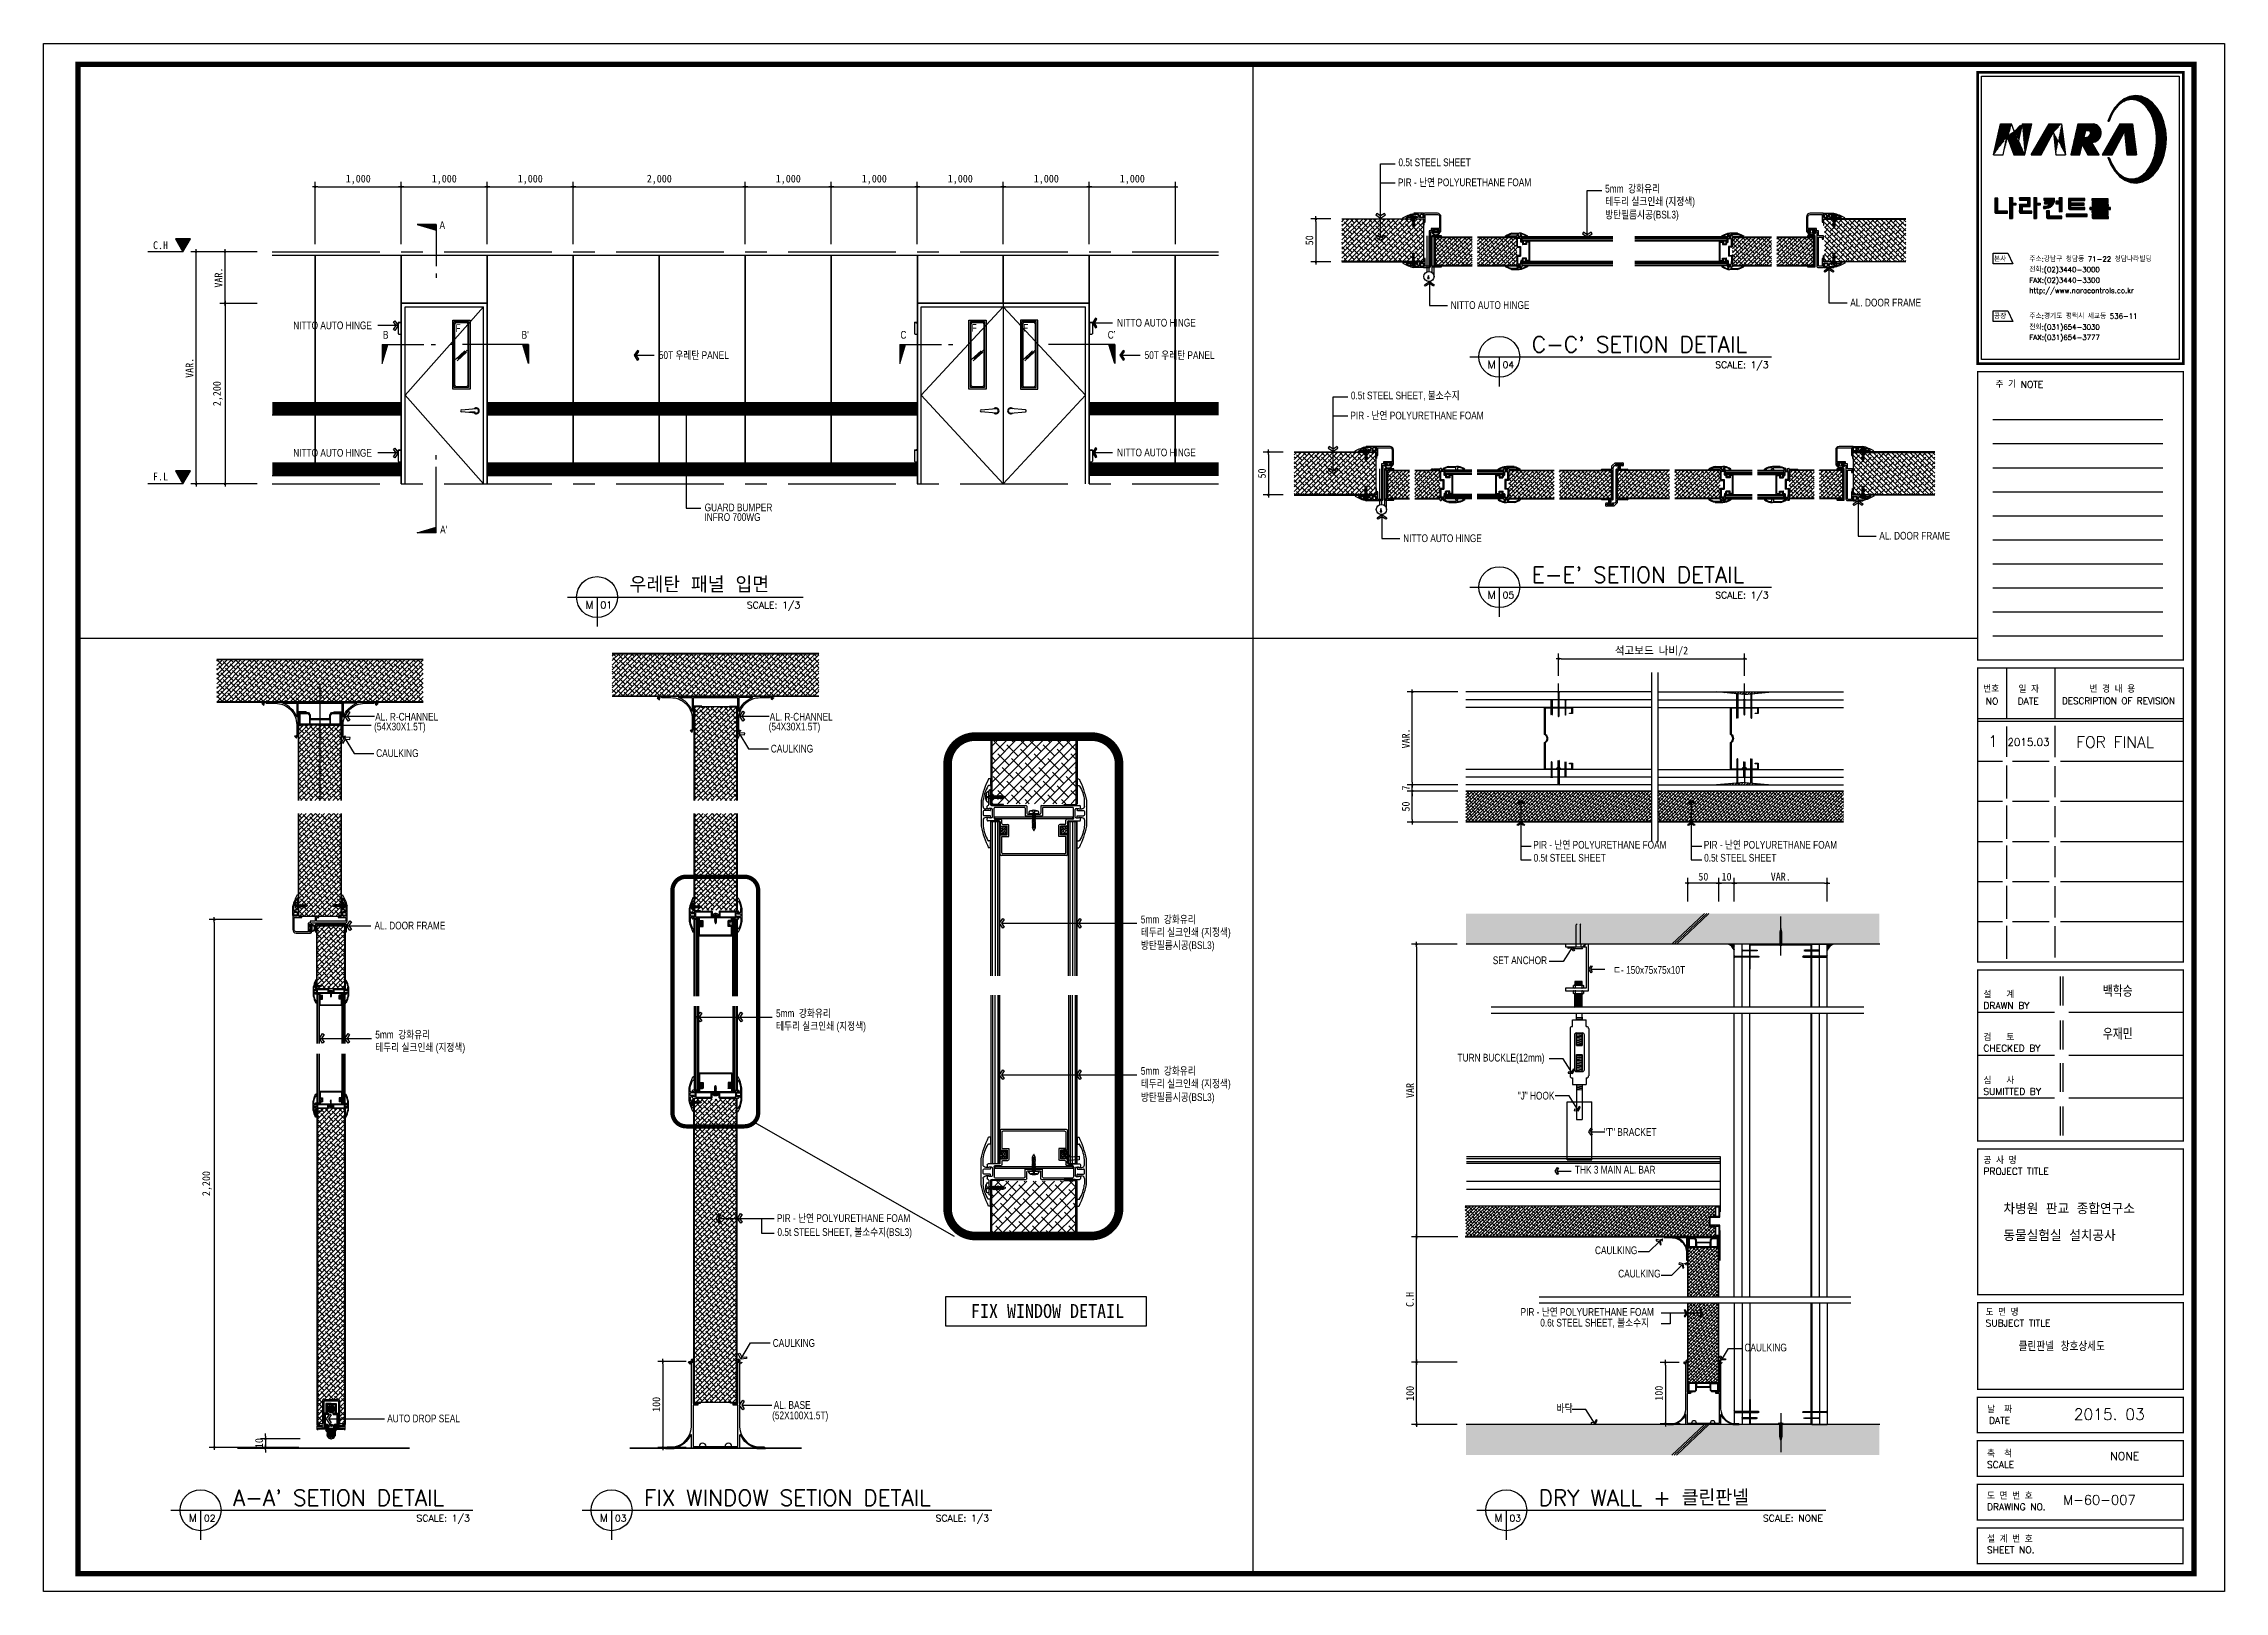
# Model space of a CAD drawing. Header units: millimetres. Extents: x 761574 to 813627, y -447408 to -384263.
# Drawn here: x 811092 to 813627, y -386063 to -384263 of the extents above; entities that cross this region are included whole.
import ezdxf
from ezdxf.enums import TextEntityAlignment as Align

# ---------------------------------------------------------------- set-up
doc = ezdxf.new("R2010")
doc.units = ezdxf.units.MM
doc.header["$LTSCALE"] = 500
doc.header["$PDMODE"] = 2
for name, pattern in [('CEN', [62, 60, -1, 0, -1]), ('CENTER', [2, 1.25, -0.25, 0.25, -0.25]), ('HID', [2.2, 1.5, -0.7]), ('HIDDEN', [9.525, 6.35, -3.175])]:
    doc.linetypes.add(name, pattern=pattern)
doc.layers.get('Defpoints').update_dxf_attribs({"color": 8})
for name, color, linetype in [('1', 1, 'CENTER'), ('11', 4, 'Continuous'), ('2', 2, 'Continuous'), ('3', 3, 'Continuous'), ('4', 4, 'Continuous'), ('5', 5, 'Continuous'), ('50t URETHANE PANEL', 3, 'Continuous'), ('6', 6, 'Continuous'), ('8FORM', 252, 'Continuous'), ('ACCY', 5, 'Continuous'), ('CEN', 1, 'CEN'), ('CONC', 2, 'Continuous'), ('D', 4, 'Continuous'), ('DIM', 7, 'Continuous'), ('DM', 4, 'Continuous'), ('E', 11, 'Continuous'), ('ELE9', 9, 'Continuous'), ('FIN', 6, 'Continuous'), ('FORM', 7, 'Continuous'), ('HAT', 5, 'Continuous'), ('HAT-CON', 9, 'Continuous'), ('ik_Line', 30, 'Continuous'), ('KDH-01', 2, 'Continuous'), ('M-16_BOLT', 9, 'Continuous'), ('PANEL', 7, 'Continuous'), ('S', 6, 'Continuous'), ('STL1', 4, 'Continuous'), ('SYM-1', 6, 'Continuous'), ('SYM-2', 3, 'Continuous'), ('T', 3, 'Continuous'), ('TEXT', 7, 'Continuous'), ('TEXT1', 2, 'Continuous'), ('TIT1', 3, 'Continuous'), ('TXT1', 3, 'Continuous'), ('WAL1', 7, 'Continuous'), ('WID', 4, 'Continuous'), ('가이드범퍼', 252, 'Continuous'), ('마감', 8, 'Continuous'), ('몰드', 9, 'Continuous'), ('브림', 2, 'Continuous'), ('천정 PANNEL', 2, 'Continuous'), ('크린판넬', 4, 'Continuous')]:
    doc.layers.add(name, color=color, linetype=linetype)
doc.styles.add('GHD', font='simple.shx', dxfattribs={"bigfont": 'whgtxt.shx'})
doc.styles.add('SIM', font='simplex')
doc.styles.add('STYLE1', font='romans.shx', dxfattribs={"bigfont": 'hsw.shx'})
doc.styles.add('굴림', font='simple.shx', dxfattribs={"bigfont": 'whgtxt.shx'})
doc.styles.add('글씨1', font='stylu.ttf')
doc.styles.add('돋움', font='')
doc.styles.get('돋움').set_extended_font_data('DotumChe')
doc.dimstyles.new('DIM270', dxfattribs={"dimscale": 3, "dimtxt": 3, "dimasz": 1, "dimexe": 2, "dimexo": 3, "dimgap": 1, "dimtad": 1, "dimtoh": 1, "dimdec": 0, "dimzin": 9, "dimdsep": 46, "dimtxsty": '돋움', "dimblk": 'dots', "dimcen": 0, "dimclrt": 3, "dimadec": 0, "dimazin": 0, "dimtm": 1e-09, "dimtfac": 1, "dimtdec": 0, "dimtix": 1, "dimtmove": 2, "dimatfit": 3, "dimldrblk": 'dots', "dimfxl": 0, "dimtolj": 1, "dimtzin": 0, "dimarcsym": 0})
pattern_1 = [(45, (-11.3759, -7.50065), (-0.171711214, 0.171711214), [])]
pattern_2 = [(45, (-1551626.11, -453337.807), (-2.6516504305, 2.6516504305), []), (135, (-1551626.11, -453337.807), (-7.9549512915, 2.6516504305), [9.375000004, -5.625000002])]
pattern_3 = [(45, (824550.5725, -386936.7263), (-1.6164461, 1.6164461), [])]

msp = doc.modelspace()

# ---------------------------------------------------------------- texts
for s, height, style, p in [('차병원 판교 종합연구소', 12.792, '굴림', (813370.6, -385624.6)), ('동물실험실 설치공사', 12.79, '굴림', (813370.6, -385655.8)), ('클린판넬 창호상세도', 11.19, 'STYLE1', (813388.3, -385783.8))]:
    msp.add_text(s, height=height, dxfattribs=dict(style=style)).set_placement(p)
at = {"color": 7, "style": 'STYLE1'}
msp.add_text('M-60-007', height=11.19, dxfattribs=at).set_placement((813440, -385962.4))
at = {"layer": 'FORM', "color": 4, "style": 'GHD'}
for s, height, p in [("C-C' SETION DETAIL", 18.48, (812822.2, -384622.4)), ('M', 9.24, (812770.8, -384641.1)), ('04', 7.92, (812788.2, -384640.8)), ('우레탄 패널 입면', 18.48, (811773.3, -384901.7)), ("E-E' SETION DETAIL", 18.48, (812822.2, -384890.2)), ('M', 9.24, (812770.8, -384908.9)), ('05', 7.92, (812788.2, -384908.6)), ('M', 9.24, (811721.9, -384920.5)), ('01', 7.92, (811739.4, -384920.2)), ("A-A' SETION DETAIL", 18.48, (811312.2, -385963.5)), ('FIX WINDOW SETION DETAIL', 18.48, (811790.1, -385963.5)), ('DRY WALL + 클린판넬', 18.48, (812830.2, -385963.5)), ('M', 9.24, (811260.8, -385982.3)), ('02', 7.92, (811278.3, -385982)), ('M', 9.24, (811738.7, -385982.3)), ('03', 7.92, (811756.2, -385982)), ('M', 9.24, (812778.9, -385982.3)), ('03', 7.92, (812796.3, -385982))]:
    msp.add_text(s, height=height, dxfattribs=at).set_placement(p)
at = {"layer": 'FORM', "color": 2, "style": 'SIM'}
for s, p in [('SCALE: 1/3', (813097.6, -384632.9)), ('SCALE: 1/3', (811971.7, -384912.3)), ('SCALE: 1/3', (813097.6, -384900.7)), ('SCALE: 1/3', (811587.6, -385974.1)), ('SCALE: 1/3', (812191.2, -385974.1)), ('SCALE: NONE', (813160.8, -385974.1))]:
    msp.add_text(s, height=7.92, dxfattribs=at).set_placement(p, align=Align.TOP_RIGHT)
at = {"layer": 'T', "linetype": 'ByBlock', "style": '돋움'}
for s, p in [('C.H', (811227.9, -384497.8)), ('F.L', (811227.9, -384766.8))]:
    msp.add_text(s, height=9, dxfattribs=at).set_placement(p, align=Align.MIDDLE)
at = {"layer": 'TEXT1', "color": 7, "linetype": 'ByBlock', "style": '글씨1', "width": 0.8}
for s, p in [('0.5t STEEL SHEET', (812667.2, -384405.9)), ('PIR - 난연 POLYURETHANE FOAM', (812666.6, -384429.2)), ('5mm  강화유리', (812907.5, -384436.5)), ('테두리 실크인쇄 (지정색)', (812907.5, -384451.3)), ('A', (811552.3, -384478.9)), ('NITTO AUTO HINGE', (812728, -384571.9)), ('AL. DOOR FRAME', (813192.5, -384569)), ('NITTO AUTO HINGE', (811382.2, -384595.5)), ('B', (811486.5, -384606.5)), ('F', (811570.9, -384598.7)), ("B'", (811647.7, -384606.5)), ('C', (812088.2, -384606.5)), ('F', (812171, -384598.4)), ('F', (812230.9, -384598.4)), ("C'", (812329.2, -384606.5)), ('NITTO AUTO HINGE', (812340.1, -384592.4)), ('50T 우레탄 PANEL', (811807.3, -384630.1)), ('50T 우레탄 PANEL', (812372.1, -384630.1)), ('0.5t STEEL SHEET, 불소수지 ', (812611.9, -384677)), ('PIR - 난연 POLYURETHANE FOAM', (812611.3, -384700.3)), ('NITTO AUTO HINGE', (811382.2, -384743.7)), ('NITTO AUTO HINGE', (812340.1, -384743.3)), ('GUARD BUMPER', (811860.6, -384807.2)), ("A'", (811553, -384833)), ('NITTO AUTO HINGE', (812672.7, -384843)), ('AL. DOOR FRAME', (813226.3, -384840.1)), ('(54X30X1.5T)', (811476.2, -385062)), ('AL. R-CHANNEL', (811477.5, -385050.6)), ('(54X30X1.5T)', (811935, -385062)), ('AL. R-CHANNEL', (811936.2, -385050.6)), ('CAULKING', (811478.7, -385092.9)), ('CAULKING', (811937.5, -385087.7)), ('PIR - 난연 POLYURETHANE FOAM', (812823.9, -385199.5)), ('PIR - 난연 POLYURETHANE FOAM', (813022.2, -385199.5)), ('0.5t STEEL SHEET ', (812824.4, -385214.6)), ('0.5t STEEL SHEET', (813022.6, -385214.6)), ('AL. DOOR FRAME', (811476.7, -385293.4)), ('5mm  강화유리', (812367.7, -385286.3)), ('테두리 실크인쇄 (지정색)', (812367.7, -385301.1)), ('SET ANCHOR', (812776.9, -385333.8)), ('5mm  강화유리', (811943.5, -385395.4)), ('5mm  강화유리', (811477.6, -385420.2)), ('테두리 실크인쇄 (지정색)', (811943.6, -385410.2)), ('테두리 실크인쇄 (지정색)', (811477.6, -385435)), ('TURN BUCKLE(12mm)', (812735.9, -385447)), ('5mm  강화유리', (812367.7, -385462.4)), ('테두리 실크인쇄 (지정색)', (812367.7, -385477.2)), ('THK 3 MAIN AL. BAR', (812872.4, -385577.3)), ('PIR - 난연 POLYURETHANE FOAM', (811944.6, -385633.6)), ('0.5t STEEL SHEET, 불소수지(BSL3) ', (811945.2, -385649.8)), ('CAULKING', (812895.7, -385671)), ('CAULKING', (812922.7, -385698.1)), ('PIR - 난연 POLYURETHANE FOAM', (812809.2, -385742.7)), ('0.6t STEEL SHEET, 불소수지 ', (812832.1, -385755.2)), ('CAULKING', (811939.7, -385778.8)), ('CAULKING', (813069.5, -385784.1)), ('AL. BASE', (811940.9, -385850.9)), ('바닥', (812851.2, -385854.6)), ('AUTO DROP SEAL', (811491.5, -385866.6)), ('(52X100X1.5T)', (811939, -385863))]:
    msp.add_text(s, height=9, dxfattribs=at).set_placement(p)
at = {"layer": 'TEXT1', "color": 3, "linetype": 'ByBlock', "style": '글씨1', "width": 0.8}
for p in [(812907.5, -384466.7), (812367.7, -385316.2), (812367.7, -385492.9)]:
    msp.add_text('방탄필름시공(BSL3)', height=9, dxfattribs=at).set_placement(p)
at = {"layer": 'TEXT1', "color": 7, "linetype": 'ByBlock', "style": '글씨1', "width": 0.8}
msp.add_text('INFRO 700WG', height=9, dxfattribs=at).set_placement((811860.3, -384809.4), align=Align.TOP_LEFT)
for s, p in [('ㄷ- 150x75x75x10T', (812958.6, -385340.5)), ('"J" HOOK', (812827.2, -385486.7)), ('"T" BRACKET', (812936.7, -385529))]:
    msp.add_text(s, height=9, dxfattribs=at).set_placement(p, align=Align.MIDDLE)
at = {"layer": 'TIT1', "color": 7, "style": '굴림'}
msp.add_text('NONE', height=9.27, dxfattribs=at).set_placement((813494.8, -385910.5))
at = {"layer": 'TXT1', "style": '돋움'}
msp.add_text('FIX WINDOW DETAIL', height=16.2, dxfattribs=at).set_placement((812259.2, -385737.1), align=Align.MIDDLE)

# ---------------------------------------------------------------- blocks, each defined once
blk = doc.blocks.new('form')
at = {"layer": 'FORM'}
h = blk.add_hatch(dxfattribs=at)
h.set_pattern_fill('ANSI31', color=256, scale=1.942691, style=0)
h.set_pattern_definition(pattern_1)
edge = h.paths.add_edge_path()
edge.add_line((716.28, 522.42), (720.27, 522.42))
edge.add_line((719.34, 533.67), (717.88, 527.02))
edge.add_line((711.49, 533.67), (715.47, 533.67))
edge.add_line((712.35, 522.42), (713.78, 528.86))
edge.add_line((708.92, 522.42), (712.35, 522.42))
edge.add_line((708.92, 522.42), (711.49, 533.67))
edge.add_line((717.81, 527.02), (715.47, 533.67))
edge.add_line((713.9, 528.86), (716.28, 522.42))
edge.add_line((720.27, 522.42), (722.81, 533.67))
edge.add_line((719.34, 533.67), (722.81, 533.67))
h = blk.add_hatch(dxfattribs=at)
h.set_pattern_fill('ANSI31', color=256, scale=1.942691, style=0)
h.set_pattern_definition(pattern_1)
edge = h.paths.add_edge_path()
edge.add_line((729.09, 533.67), (733.65, 533.67))
edge.add_line((731.5, 522.42), (735.09, 522.42))
edge.add_line((730.74, 530.54), (731.5, 522.42))
edge.add_line((726.18, 522.42), (730.63, 530.54))
edge.add_line((733.65, 533.67), (735.09, 522.42))
edge.add_line((722.55, 522.42), (726.18, 522.42))
edge.add_line((722.55, 522.42), (729.09, 533.67))
h = blk.add_hatch(dxfattribs=at)
h.set_pattern_fill('ANSI31', color=256, scale=1.942691, style=0)
h.set_pattern_definition(pattern_1)
edge = h.paths.add_edge_path(flags=16)
edge.add_arc((742.35, 530.64), 1.96, 269.41671, 343.40246)
edge.add_arc((743.39, 530.25), 0.855, 348.54675, 460.07617)
edge.add_line((743.24, 531.09), (742.29, 531.1))
edge.add_line((742.29, 531.1), (741.72, 528.67))
edge.add_line((741.72, 528.67), (742.33, 528.68))
edge = h.paths.add_edge_path()
edge.add_arc((744.68, 530.29), 3.4, 269.06344, 442.79781)
edge.add_line((745.11, 533.67), (739.53, 533.67))
edge.add_line((739.53, 533.67), (736.99, 522.42))
edge.add_line((736.99, 522.42), (740.29, 522.42))
edge.add_line((740.29, 522.42), (741.1, 526.15))
edge.add_line((741.1, 526.15), (743.16, 522.42))
edge.add_line((743.16, 522.42), (747.3, 522.42))
edge.add_line((747.3, 522.42), (744.63, 526.89))
h = blk.add_hatch(dxfattribs=at)
h.set_pattern_fill('ANSI31', color=256, scale=1.942691, style=0)
h.set_pattern_definition(pattern_1)
h.paths.add_polyline_path([(754.86, 533.67), (759.44, 533.67), (760.86, 522.42), (757.31, 522.42), (756.55, 530.81), (751.98, 522.42), (748.42, 522.42)])
h = blk.add_hatch(dxfattribs=at)
h.set_pattern_fill('ANSI31', color=256, scale=1.942691, style=0)
h.set_pattern_definition(pattern_1)
h.paths.add_polyline_path([(710.46, 506.65), (709.33, 506.65), (709.33, 501.59), (709.39, 501.43), (709.49, 501.3), (709.64, 501.15), (709.74, 501.13), (709.88, 501.1), (714.03, 501.1), (714.03, 501.91), (710.46, 501.91)])
edge = h.paths.add_edge_path(flags=16)
edge.add_line((709.65, 501.14), (709.53, 501.27))
h = blk.add_hatch(dxfattribs=at)
h.set_pattern_fill('ANSI31', color=256, scale=1.942691, style=0)
h.set_pattern_definition(pattern_1)
h.paths.add_polyline_path([(715.78, 506.81), (715.78, 504.83), (717.05, 504.83), (717.05, 504.1), (715.79, 504.1), (715.79, 499.19), (714.7, 499.19), (714.7, 506.81)])
h = blk.add_hatch(dxfattribs=at)
h.set_pattern_fill('ANSI31', color=256, scale=1.942691, style=0)
h.set_pattern_definition(pattern_1)
h.paths.add_polyline_path([(722.25, 506.67), (718.34, 506.67), (718.34, 505.88), (721, 505.88), (721.1, 505.85), (721.2, 505.77), (721.24, 505.65), (721.24, 504.32), (718.39, 504.32), (718.33, 504.29), (718.31, 504.24), (718.31, 501.49), (718.37, 501.37), (718.46, 501.29), (718.62, 501.21), (718.89, 501.14), (722.85, 501.14), (722.85, 501.82), (719.56, 501.82), (719.45, 501.88), (719.43, 501.96), (719.43, 503.42), (719.45, 503.51), (719.53, 503.61), (722.25, 503.61)])
edge = h.paths.add_edge_path()
edge.add_line((718.31, 504.23), (718.4, 504.32))
edge.add_line((718.47, 501.28), (718.36, 501.39))
h = blk.add_hatch(dxfattribs=at)
h.set_pattern_fill('ANSI31', color=256, scale=1.942691, style=0)
h.set_pattern_definition(pattern_1)
h.paths.add_polyline_path([(723.54, 506.81), (724.58, 506.81), (724.58, 504.84), (725.83, 504.84), (725.83, 504.05), (724.58, 504.05), (724.58, 499.19), (723.54, 499.19)])
h = blk.add_hatch(dxfattribs=at)
h.set_pattern_fill('ANSI31', color=256, scale=1.942691, style=0)
h.set_pattern_definition(pattern_1)
h.paths.add_polyline_path([(727.17, 506.65), (731.07, 506.65), (731.07, 505.84), (731.07, 505.45), (730.77, 504.79), (730.44, 504.23), (730.05, 503.77), (729.45, 503.35), (729.02, 503.14), (728.72, 503.03), (728.2, 502.91), (727.79, 502.86), (727.02, 502.86), (727.02, 503.54), (727.52, 503.54), (727.88, 503.57), (728.24, 503.69), (728.62, 503.84), (728.94, 504.03), (729.2, 504.24), (729.37, 504.38), (729.4, 504.5), (729.34, 504.59), (727.39, 504.59), (727.39, 505.25), (729.83, 505.25), (729.93, 505.38), (729.98, 505.56), (729.95, 505.74), (729.86, 505.84), (729.79, 505.9), (727.17, 505.9)])
edge = h.paths.add_edge_path(flags=16)
edge.add_line((730, 503.73), (730.14, 503.87))
h = blk.add_hatch(dxfattribs=at)
h.set_pattern_fill('ANSI31', color=256, scale=1.942691, style=0)
h.set_pattern_definition(pattern_1)
edge = h.paths.add_edge_path()
edge.add_line((728.13, 502), (728.13, 499.59))
edge.add_line((728.13, 499.59), (728.19, 499.49))
edge.add_line((728.19, 499.49), (728.28, 499.4))
edge.add_line((728.28, 499.4), (728.4, 499.32))
edge.add_line((728.4, 499.32), (728.51, 499.24))
edge.add_line((728.51, 499.24), (728.63, 499.17))
edge.add_line((729.21, 500.07), (729.21, 502))
edge.add_line((729.21, 502), (728.13, 502))
edge.add_line((728.62, 499.17), (728.63, 499.19))
edge.add_line((728.23, 499.45), (728.18, 499.49))
edge.add_line((733.78, 499.19), (733.78, 500.07))
edge.add_line((733.78, 500.07), (729.21, 500.07))
edge.add_line((728.6, 499.19), (733.78, 499.19))
h = blk.add_hatch(dxfattribs=at)
h.set_pattern_fill('ANSI31', color=256, scale=1.942691, style=0)
h.set_pattern_definition(pattern_1)
h.paths.add_polyline_path([(733.81, 501.67), (732.75, 501.67), (732.75, 504.58), (731.58, 504.58), (731.58, 505.46), (732.74, 505.46), (732.74, 506.81), (733.81, 506.81)])
h = blk.add_hatch(dxfattribs=at)
h.set_pattern_fill('ANSI31', color=256, scale=1.942691, style=0)
h.set_pattern_definition(pattern_1)
h.paths.add_polyline_path([(742.96, 499.98), (742.96, 500.81), (735.37, 500.81), (735.37, 499.98)])
h = blk.add_hatch(dxfattribs=at)
h.set_pattern_fill('ANSI31', color=256, scale=1.942691, style=0)
h.set_pattern_definition(pattern_1)
h.paths.add_polyline_path([(742.04, 506.45), (736.2, 506.45), (736.2, 502.78), (736.23, 502.67), (736.31, 502.59), (736.47, 502.48), (736.54, 502.46), (742.05, 502.46), (742.05, 503.21), (737.16, 503.21), (737.06, 503.27), (737.03, 503.32), (737.03, 503.93), (737.07, 504.02), (737.16, 504.08), (737.23, 504.09), (741.87, 504.09), (741.87, 504.84), (737.28, 504.84), (737.13, 504.87), (737.05, 504.92), (737.04, 504.98), (737.04, 505.56), (737.09, 505.64), (737.17, 505.71), (737.26, 505.74), (742.04, 505.74)])
h = blk.add_hatch(dxfattribs=at)
h.set_pattern_fill('ANSI31', color=256, scale=1.942691, style=0)
h.set_pattern_definition(pattern_1)
h.paths.add_polyline_path([(750.58, 506.42), (744.64, 506.42), (744.64, 505.75), (749.4, 505.75), (749.53, 505.71), (749.58, 505.64), (749.6, 505.55), (749.59, 505.44), (749.43, 505.31), (749.26, 505.27), (744.77, 505.27), (744.77, 503.89), (744.81, 503.8), (744.89, 503.73), (745, 503.63), (745.08, 503.6), (746.98, 503.6), (747.07, 503.57), (747.11, 503.53), (747.14, 503.5), (747.14, 503.29), (747.11, 503.2), (747, 503.15), (743.86, 503.15), (743.86, 502.48), (751.47, 502.48), (751.47, 503.15), (748.35, 503.15), (748.21, 503.18), (748.16, 503.27), (748.16, 503.52), (748.23, 503.59), (748.34, 503.64), (750.67, 503.64), (750.67, 504.31), (745.8, 504.31), (745.69, 504.37), (745.65, 504.45), (745.65, 504.67), (745.73, 504.76), (745.87, 504.8), (750.58, 504.8)])
edge = h.paths.add_edge_path(flags=16)
edge.add_line((744.93, 503.69), (744.81, 503.82))
h = blk.add_hatch(dxfattribs=at)
h.set_pattern_fill('ANSI31', color=256, scale=1.942691, style=0)
h.set_pattern_definition(pattern_1)
h.paths.add_polyline_path([(750.58, 500.39), (750.58, 502.04), (744.64, 502.04), (744.64, 501.34), (749.4, 501.34), (749.52, 501.3), (749.58, 501.23), (749.6, 501.14), (749.59, 501.03), (749.46, 500.9), (749.34, 500.86), (744.81, 500.86), (744.77, 500.86), (744.77, 499.49), (744.81, 499.4), (744.89, 499.32), (745, 499.23), (745.12, 499.18), (750.67, 499.18), (750.67, 499.91), (745.8, 499.91), (745.69, 499.97), (745.65, 500.04), (745.65, 500.26), (745.73, 500.35), (745.87, 500.39)])
edge = h.paths.add_edge_path(flags=16)
edge.add_line((750.65, 499.18), (750.67, 499.21))
edge.add_line((744.91, 499.3), (744.81, 499.41))
at = {"layer": 'FORM', "color": 3}
for p, q in [((752.26, 538.4), (756.71, 542.86)), ((752.78, 539.27), (755.74, 542.23)), ((755.34, 541.14), (757.32, 543.13)), ((756.23, 541.68), (757.94, 543.39)), ((756.86, 541.97), (758.5, 543.61)), ((757.45, 542.22), (758.9, 543.68)), ((757.86, 542.29), (759.31, 543.74)), ((758.27, 542.35), (759.72, 543.81)), ((758.68, 542.42), (760.13, 543.87)), ((759.09, 542.46), (760.54, 543.91)), ((759.39, 542.44), (760.84, 543.89)), ((759.69, 542.4), (761.14, 543.85)), ((760, 542.37), (761.44, 543.81)), ((760.3, 542.33), (761.75, 543.77)), ((760.61, 542.29), (762.05, 543.73)), ((760.88, 542.22), (762.35, 543.69)), ((761.12, 542.12), (762.66, 543.65)), ((761.36, 542.01), (762.91, 543.56)), ((761.61, 541.91), (763.15, 543.46)), ((761.85, 541.81), (763.39, 543.36)), ((762.09, 541.71), (763.63, 543.26)), ((762.34, 541.61), (763.88, 543.15)), ((762.54, 541.47), (764.12, 543.05)), ((762.74, 541.33), (764.36, 542.95)), ((762.93, 541.18), (764.6, 542.85)), ((763.13, 541.03), (764.83, 542.74)), ((763.32, 540.88), (765.03, 542.59)), ((763.52, 540.74), (765.23, 542.44)), ((763.72, 540.59), (765.42, 542.3)), ((763.88, 540.41), (765.62, 542.15)), ((764.04, 540.23), (765.82, 542)), ((764.21, 540.05), (766.01, 541.85)), ((764.37, 539.87), (766.21, 541.71)), ((764.53, 539.69), (766.4, 541.56)), ((764.69, 539.51), (766.6, 541.41)), ((764.86, 539.33), (766.78, 541.25)), ((765, 539.13), (766.94, 541.07)), ((765.14, 538.92), (767.1, 540.88)), ((765.27, 538.71), (767.26, 540.7)), ((765.41, 538.5), (767.42, 540.52)), ((765.54, 538.29), (767.58, 540.33)), ((765.67, 538.08), (767.74, 540.15)), ((765.81, 537.87), (767.9, 539.97)), ((765.94, 537.66), (768.06, 539.78)), ((766.05, 537.43), (768.22, 539.6)), ((766.16, 537.2), (768.38, 539.41)), ((766.27, 536.96), (768.51, 539.2)), ((750.47, 534.58), (750.89, 534.58)), ((750.49, 534.58), (751.17, 535.25)), ((750.69, 535.12), (751.4, 535.83)), ((750.84, 534.58), (750.93, 534.67)), ((750.92, 535.69), (751.63, 536.4)), ((751.15, 536.27), (751.95, 537.06)), ((751.38, 536.84), (752.44, 537.9)), ((751.74, 537.54), (752.95, 538.75)), ((766.38, 536.72), (768.64, 538.99)), ((766.48, 536.49), (768.77, 538.77)), ((766.59, 536.25), (768.89, 538.55)), ((766.7, 536.01), (769.02, 538.34)), ((766.8, 535.78), (769.15, 538.12)), ((766.89, 535.52), (769.27, 537.9)), ((766.97, 535.26), (769.4, 537.69)), ((767.05, 534.99), (769.53, 537.47)), ((767.13, 534.73), (769.65, 537.25)), ((767.21, 534.47), (769.78, 537.04)), ((767.29, 534.2), (769.88, 536.79)), ((767.37, 533.94), (769.97, 536.55)), ((767.45, 533.68), (770.07, 536.3)), ((767.51, 533.39), (770.17, 536.05)), ((767.57, 533.11), (770.26, 535.8)), ((767.63, 532.83), (770.36, 535.55)), ((767.69, 532.54), (770.45, 535.3)), ((767.75, 532.26), (770.55, 535.06)), ((767.81, 531.98), (770.64, 534.81)), ((767.87, 531.69), (770.74, 534.56)), ((767.93, 531.41), (770.83, 534.31)), ((767.96, 531.09), (770.9, 534.03)), ((767.99, 530.78), (770.96, 533.75)), ((768.02, 530.47), (771.02, 533.47)), ((768.06, 530.16), (771.08, 533.19)), ((768.09, 529.85), (771.14, 532.91)), ((768.12, 529.54), (771.21, 532.63)), ((768.15, 529.23), (771.27, 532.34)), ((768.16, 528.89), (771.33, 532.06)), ((768.16, 528.55), (771.39, 531.78)), ((768.16, 528.2), (771.46, 531.5)), ((768.16, 527.86), (771.5, 531.2)), ((765.35, 517.5), (771.17, 523.32)), ((765.92, 518.41), (771.26, 523.75)), ((766.25, 519.08), (771.35, 524.18)), ((766.58, 519.76), (771.43, 524.61)), ((766.83, 520.35), (771.52, 525.04)), ((766.99, 520.86), (771.56, 525.42)), ((767.16, 521.36), (771.58, 525.79)), ((767.32, 521.87), (771.6, 526.15)), ((767.49, 522.38), (771.63, 526.52)), ((767.54, 522.77), (771.65, 526.88)), ((767.63, 523.21), (771.67, 527.25)), ((767.72, 523.64), (771.69, 527.61)), ((767.81, 524.08), (771.71, 527.98)), ((767.9, 524.51), (771.72, 528.34)), ((767.96, 524.91), (771.7, 528.65)), ((767.99, 525.29), (771.67, 528.97)), ((768.03, 525.67), (771.65, 529.29)), ((768.07, 526.06), (771.63, 529.61)), ((768.11, 526.44), (771.6, 529.93)), ((768.15, 526.82), (771.58, 530.25)), ((768.16, 527.52), (771.53, 530.88)), ((768.16, 527.17), (771.55, 530.57)), ((750.44, 521.4), (750.92, 521.4)), ((750.52, 521.21), (750.71, 521.4)), ((750.62, 520.96), (750.96, 521.31)), ((750.71, 520.72), (751.06, 521.06)), ((750.81, 520.48), (751.16, 520.82)), ((750.91, 520.23), (751.26, 520.58)), ((751.01, 519.99), (751.36, 520.33)), ((751.11, 519.74), (751.46, 520.09)), ((751.21, 519.5), (751.56, 519.85)), ((751.31, 519.25), (751.66, 519.61)), ((751.41, 519.01), (751.76, 519.36)), ((751.51, 518.76), (751.86, 519.12)), ((751.63, 518.55), (751.98, 518.9)), ((751.76, 518.33), (752.12, 518.69)), ((751.89, 518.12), (752.25, 518.47)), ((752.02, 517.91), (752.38, 518.26)), ((752.15, 517.69), (752.51, 518.05)), ((752.29, 517.48), (752.64, 517.84)), ((752.42, 517.27), (752.77, 517.63)), ((752.55, 517.06), (752.91, 517.42)), ((752.68, 516.84), (753.04, 517.2)), ((752.81, 516.63), (753.17, 516.99)), ((752.94, 516.42), (753.34, 516.82)), ((753.1, 516.24), (753.5, 516.64)), ((753.26, 516.06), (753.67, 516.46)), ((753.43, 515.88), (753.83, 516.28)), ((753.59, 515.7), (754, 516.1)), ((753.75, 515.52), (754.16, 515.92)), ((753.92, 515.34), (754.33, 515.75)), ((754.08, 515.16), (754.49, 515.57)), ((754.24, 514.98), (754.66, 515.39)), ((760.36, 512.16), (771.09, 522.89)), ((760.67, 512.13), (771, 522.46)), ((761.03, 512.14), (770.87, 521.99)), ((761.44, 512.22), (770.68, 521.45)), ((761.86, 512.29), (770.49, 520.92)), ((762.28, 512.37), (770.29, 520.38)), ((762.7, 512.44), (770.1, 519.84)), ((763.18, 512.57), (769.85, 519.25)), ((763.83, 512.88), (769.43, 518.48)), ((764.48, 513.19), (769, 517.71)), ((765.22, 513.59), (768.48, 516.85)), ((754.41, 514.8), (754.86, 515.25)), ((754.57, 514.62), (755.07, 515.11)), ((754.75, 514.45), (755.27, 514.98)), ((754.95, 514.31), (755.48, 514.84)), ((755.15, 514.17), (755.68, 514.7)), ((755.36, 514.03), (755.89, 514.56)), ((755.56, 513.88), (756.09, 514.42)), ((755.76, 513.74), (756.3, 514.28)), ((755.96, 513.6), (756.55, 514.19)), ((756.16, 513.46), (756.81, 514.1)), ((756.36, 513.31), (757.06, 514.02)), ((756.56, 513.17), (757.32, 513.93)), ((756.8, 513.07), (757.57, 513.84)), ((757.05, 512.97), (757.83, 513.75)), ((757.28, 512.86), (758.16, 513.74)), ((757.54, 512.78), (758.42, 513.65)), ((757.79, 512.68), (758.75, 513.64)), ((758.04, 512.59), (759.08, 513.63)), ((758.28, 512.49), (759.42, 513.62)), ((758.53, 512.39), (759.75, 513.61)), ((758.8, 512.32), (760.19, 513.72)), ((759.11, 512.29), (760.66, 513.84)), ((759.42, 512.26), (761.12, 513.96)), ((759.74, 512.23), (761.68, 514.17)), ((760.05, 512.19), (762.48, 514.62))]:
    blk.add_line(p, q, dxfattribs=at)
at = {"layer": 'FORM', "color": 7}
for p, q in [((708.92, 522.42), (711.49, 533.67)), ((717.81, 527.02), (715.47, 533.67)), ((719.34, 533.67), (717.88, 527.02)), ((720.27, 522.42), (722.81, 533.67)), ((722.55, 522.42), (729.09, 533.67)), ((733.65, 533.67), (735.09, 522.42)), ((739.53, 533.67), (736.99, 522.42)), ((754.86, 533.67), (748.42, 522.42)), ((759.44, 533.67), (760.86, 522.42)), ((712.35, 522.42), (713.78, 528.86)), ((713.9, 528.86), (716.28, 522.42)), ((726.18, 522.42), (730.63, 530.54)), ((730.74, 530.54), (731.5, 522.42)), ((740.29, 522.42), (741.1, 526.15)), ((741.1, 526.15), (743.16, 522.42)), ((742.29, 531.1), (741.72, 528.67)), ((741.72, 528.67), (742.33, 528.68)), ((743.24, 531.09), (742.29, 531.1)), ((747.3, 522.42), (744.63, 526.89)), ((751.98, 522.42), (756.55, 530.81)), ((756.55, 530.81), (757.31, 522.42)), ((710.46, 506.65), (709.33, 506.65)), ((709.33, 506.65), (709.33, 501.59)), ((709.33, 501.59), (709.39, 501.43)), ((709.39, 501.43), (709.49, 501.3)), ((709.49, 501.3), (709.64, 501.15)), ((709.65, 501.14), (709.53, 501.27)), ((709.64, 501.15), (709.74, 501.13)), ((709.74, 501.13), (709.88, 501.1)), ((709.88, 501.1), (714.03, 501.1)), ((710.46, 501.91), (710.46, 506.65)), ((714.03, 501.91), (710.46, 501.91)), ((714.03, 501.1), (714.03, 501.91)), ((714.7, 506.81), (714.7, 499.19)), ((714.7, 506.81), (715.78, 506.81)), ((715.78, 506.81), (715.78, 504.83)), ((715.78, 504.83), (717.05, 504.83)), ((715.79, 504.1), (715.79, 499.19)), ((717.05, 504.1), (715.79, 504.1)), ((717.05, 504.83), (717.05, 504.1)), ((718.31, 504.23), (718.4, 504.32)), ((718.33, 504.29), (718.31, 504.24)), ((718.31, 504.24), (718.31, 501.49)), ((718.31, 501.49), (718.37, 501.37)), ((718.39, 504.32), (718.33, 504.29)), ((722.25, 506.67), (718.34, 506.67)), ((718.34, 506.67), (718.34, 505.88)), ((718.34, 505.88), (721, 505.88)), ((718.47, 501.28), (718.36, 501.39)), ((718.37, 501.37), (718.46, 501.29)), ((721.24, 504.32), (718.39, 504.32)), ((718.46, 501.29), (718.62, 501.21)), ((718.62, 501.21), (718.89, 501.14)), ((718.89, 501.14), (722.85, 501.14)), ((719.43, 503.42), (719.45, 503.51)), ((719.43, 501.96), (719.43, 503.42)), ((719.45, 501.88), (719.43, 501.96)), ((719.45, 503.51), (719.53, 503.61)), ((719.56, 501.82), (719.45, 501.88)), ((719.53, 503.61), (722.25, 503.61)), ((722.85, 501.82), (719.56, 501.82)), ((721, 505.88), (721.1, 505.85)), ((721.1, 505.85), (721.2, 505.77)), ((721.2, 505.77), (721.24, 505.65)), ((721.24, 505.65), (721.24, 504.32)), ((722.25, 503.61), (722.25, 506.67)), ((722.85, 501.14), (722.85, 501.82)), ((723.54, 506.81), (723.54, 499.19)), ((723.54, 506.81), (724.58, 506.81)), ((724.58, 506.81), (724.58, 504.84)), ((724.58, 504.84), (725.83, 504.84)), ((724.58, 504.05), (724.58, 499.19)), ((725.83, 504.05), (724.58, 504.05)), ((725.83, 504.84), (725.83, 504.05)), ((727.02, 503.54), (727.02, 502.86)), ((727.52, 503.54), (727.02, 503.54)), ((727.02, 502.86), (727.79, 502.86)), ((727.17, 506.65), (727.17, 505.9)), ((727.17, 505.9), (729.79, 505.9)), ((727.39, 505.25), (727.39, 504.59)), ((729.83, 505.25), (727.39, 505.25)), ((727.39, 504.59), (729.34, 504.59)), ((727.88, 503.57), (727.52, 503.54)), ((727.79, 502.86), (728.2, 502.91)), ((728.24, 503.69), (727.88, 503.57)), ((729.21, 502), (728.13, 502)), ((728.13, 502), (728.13, 499.59)), ((728.13, 499.59), (728.19, 499.49)), ((728.23, 499.45), (728.18, 499.49)), ((728.19, 499.49), (728.28, 499.4)), ((728.2, 502.91), (728.72, 503.03)), ((728.62, 503.84), (728.24, 503.69)), ((728.94, 504.03), (728.62, 503.84)), ((728.72, 503.03), (729.02, 503.14)), ((729.2, 504.24), (728.94, 504.03)), ((729.02, 503.14), (729.45, 503.35)), ((729.37, 504.38), (729.2, 504.24)), ((729.21, 500.07), (729.21, 502)), ((733.78, 500.07), (729.21, 500.07)), ((729.34, 504.59), (729.4, 504.5)), ((729.4, 504.5), (729.37, 504.38)), ((729.45, 503.35), (730.05, 503.77)), ((729.79, 505.9), (729.86, 505.84)), ((729.93, 505.38), (729.83, 505.25)), ((729.86, 505.84), (729.95, 505.74)), ((729.98, 505.56), (729.93, 505.38)), ((729.95, 505.74), (729.98, 505.56)), ((730, 503.73), (730.14, 503.87)), ((730.05, 503.77), (730.44, 504.23)), ((730.44, 504.23), (730.77, 504.79)), ((730.77, 504.79), (731.07, 505.45)), ((731.07, 505.84), (731.07, 506.65)), ((731.07, 505.45), (731.07, 505.84)), ((731.58, 505.46), (731.58, 504.58)), ((732.74, 505.46), (731.58, 505.46)), ((731.58, 504.58), (732.75, 504.58)), ((732.74, 506.81), (732.74, 505.46)), ((732.74, 506.81), (733.81, 506.81)), ((732.75, 504.58), (732.75, 501.67)), ((733.78, 499.19), (733.78, 500.07)), ((733.81, 501.67), (733.81, 506.81)), ((735.37, 500.81), (735.37, 499.98)), ((742.96, 500.81), (735.37, 500.81)), ((735.37, 499.98), (742.96, 499.98)), ((742.04, 506.45), (736.2, 506.45)), ((736.2, 506.45), (736.2, 502.78)), ((736.2, 502.78), (736.23, 502.67)), ((736.23, 502.67), (736.31, 502.59)), ((736.31, 502.59), (736.47, 502.48)), ((736.47, 502.48), (736.54, 502.46)), ((736.54, 502.46), (742.05, 502.46)), ((737.03, 503.93), (737.07, 504.02)), ((737.03, 503.32), (737.03, 503.93)), ((737.06, 503.27), (737.03, 503.32)), ((737.04, 505.56), (737.09, 505.64)), ((737.04, 504.98), (737.04, 505.56)), ((737.05, 504.92), (737.04, 504.98)), ((737.13, 504.87), (737.05, 504.92)), ((737.16, 503.21), (737.06, 503.27)), ((737.07, 504.02), (737.16, 504.08)), ((737.09, 505.64), (737.17, 505.71)), ((737.28, 504.84), (737.13, 504.87)), ((737.16, 504.08), (737.23, 504.09)), ((742.05, 503.21), (737.16, 503.21)), ((737.17, 505.71), (737.26, 505.74)), ((737.23, 504.09), (741.87, 504.09)), ((737.26, 505.74), (742.04, 505.74)), ((741.87, 504.84), (737.28, 504.84)), ((741.87, 504.09), (741.87, 504.84)), ((742.04, 505.74), (742.04, 506.45)), ((742.05, 502.46), (742.05, 503.21)), ((742.96, 499.98), (742.96, 500.81)), ((747, 503.15), (743.86, 503.15)), ((743.86, 503.15), (743.86, 502.48)), ((743.86, 502.48), (751.47, 502.48)), ((750.58, 506.42), (744.64, 506.42)), ((744.64, 506.42), (744.64, 505.75)), ((744.64, 505.75), (749.4, 505.75)), ((750.58, 502.04), (744.64, 502.04)), ((744.64, 502.04), (744.64, 501.34)), ((744.64, 501.34), (749.4, 501.34)), ((749.26, 505.27), (744.77, 505.27)), ((744.77, 505.27), (744.77, 503.89)), ((744.77, 503.89), (744.81, 503.8)), ((744.81, 500.86), (744.77, 500.86)), ((744.77, 500.86), (744.77, 499.49)), ((744.77, 499.49), (744.81, 499.4)), ((744.93, 503.69), (744.81, 503.82)), ((744.81, 503.8), (744.89, 503.73)), ((749.34, 500.86), (744.81, 500.86)), ((744.89, 503.73), (745, 503.63)), ((745, 503.63), (745.08, 503.6)), ((745.08, 503.6), (746.98, 503.6)), ((745.65, 504.67), (745.73, 504.76)), ((745.65, 504.45), (745.65, 504.67)), ((745.69, 504.37), (745.65, 504.45)), ((745.65, 500.26), (745.73, 500.35)), ((745.65, 500.04), (745.65, 500.26)), ((745.69, 499.97), (745.65, 500.04)), ((745.8, 504.31), (745.69, 504.37)), ((745.8, 499.91), (745.69, 499.97)), ((745.73, 504.76), (745.87, 504.8)), ((745.73, 500.35), (745.87, 500.39)), ((750.67, 504.31), (745.8, 504.31)), ((750.67, 499.91), (745.8, 499.91)), ((745.87, 504.8), (750.58, 504.8)), ((745.87, 500.39), (750.58, 500.39)), ((746.98, 503.6), (747.07, 503.57)), ((747.11, 503.2), (747, 503.15)), ((747.07, 503.57), (747.11, 503.53)), ((747.11, 503.53), (747.14, 503.5)), ((747.14, 503.29), (747.11, 503.2)), ((747.14, 503.5), (747.14, 503.29)), ((748.16, 503.52), (748.23, 503.59)), ((748.16, 503.27), (748.16, 503.52)), ((748.21, 503.18), (748.16, 503.27)), ((748.35, 503.15), (748.21, 503.18)), ((748.23, 503.59), (748.34, 503.64)), ((748.34, 503.64), (750.67, 503.64)), ((751.47, 503.15), (748.35, 503.15)), ((749.43, 505.31), (749.26, 505.27)), ((749.46, 500.9), (749.34, 500.86)), ((749.4, 505.75), (749.53, 505.71)), ((749.4, 501.34), (749.52, 501.3)), ((749.59, 505.44), (749.43, 505.31)), ((749.59, 501.03), (749.46, 500.9)), ((749.52, 501.3), (749.58, 501.23)), ((749.53, 505.71), (749.58, 505.64)), ((749.58, 505.64), (749.6, 505.55)), ((749.58, 501.23), (749.6, 501.14)), ((749.6, 505.55), (749.59, 505.44)), ((749.6, 501.14), (749.59, 501.03)), ((750.58, 504.8), (750.58, 506.42)), ((750.58, 500.39), (750.58, 502.04)), ((750.67, 503.64), (750.67, 504.31)), ((750.67, 499.18), (750.67, 499.91)), ((751.47, 502.48), (751.47, 503.15)), ((714.7, 499.19), (715.79, 499.19)), ((723.54, 499.19), (724.58, 499.19)), ((728.28, 499.4), (728.4, 499.32)), ((728.4, 499.32), (728.51, 499.24)), ((728.51, 499.24), (728.63, 499.17)), ((728.6, 499.19), (733.78, 499.19)), ((728.62, 499.17), (728.63, 499.19)), ((744.91, 499.3), (744.81, 499.41)), ((744.81, 499.4), (744.89, 499.32)), ((744.89, 499.32), (745, 499.23)), ((745, 499.23), (745.12, 499.18)), ((745.12, 499.18), (750.67, 499.18)), ((750.65, 499.18), (750.67, 499.21)), ((708.66, 426.09), (770.47, 426.09)), ((708.66, 417.35), (770.47, 417.35)), ((708.66, 408.6), (770.47, 408.6)), ((708.66, 399.86), (770.47, 399.86)), ((708.66, 391.12), (770.47, 391.12)), ((708.66, 382.38), (770.47, 382.38)), ((708.66, 373.64), (770.47, 373.64)), ((708.66, 364.89), (770.47, 364.89)), ((708.66, 356.15), (770.47, 356.15)), ((708.66, 347.41), (770.47, 347.41)), ((713.79, 317.3), (713.79, 335.75)), ((731.27, 317.3), (731.27, 335.75)), ((777.9, 317.3), (703.1, 317.3)), ((777.9, 316.33), (703.1, 316.33)), ((713.79, 303.47), (713.79, 314.52)), ((731.27, 303.37), (731.27, 314.69)), ((712.21, 301.76), (703.1, 301.76)), ((729.16, 301.76), (715.81, 301.76)), ((778.03, 301.76), (733.31, 301.76)), ((713.79, 288.27), (713.79, 300.31)), ((731.27, 288.8), (731.27, 300.12)), ((712.21, 287.19), (703.1, 287.19)), ((713.79, 273.7), (713.79, 285.74)), ((729.16, 287.19), (715.81, 287.19)), ((731.27, 274.23), (731.27, 285.55)), ((778.03, 287.19), (733.31, 287.19)), ((712.21, 272.62), (703.1, 272.62)), ((713.79, 259.13), (713.79, 271.17)), ((729.16, 272.62), (715.81, 272.62)), ((731.27, 259.66), (731.27, 270.98)), ((778.03, 272.62), (733.31, 272.62)), ((712.21, 258.05), (703.1, 258.05)), ((713.79, 244.56), (713.79, 256.6)), ((729.16, 258.05), (715.81, 258.05)), ((731.27, 245.09), (731.27, 256.41)), ((778.03, 258.05), (733.31, 258.05)), ((712.21, 243.48), (703.1, 243.48)), ((713.79, 229.99), (713.79, 242.03)), ((729.16, 243.48), (715.81, 243.48)), ((731.27, 230.52), (731.27, 241.84)), ((778.03, 243.48), (733.31, 243.48)), ((733.31, 213.08), (733.31, 223.62)), ((734.21, 213.08), (734.21, 223.62)), ((731.09, 210.45), (703.1, 210.45)), ((733.31, 197.01), (733.31, 207.55)), ((734.21, 197.01), (734.21, 207.55)), ((777.9, 210.45), (736.34, 210.45)), ((731.09, 194.91), (703.1, 194.91)), ((733.31, 181.6), (733.31, 192.14)), ((734.21, 181.6), (734.21, 192.14)), ((777.9, 194.91), (736.34, 194.91)), ((731.09, 179.37), (703.1, 179.37)), ((733.31, 165.74), (733.31, 176.28)), ((734.21, 165.74), (734.21, 176.28)), ((777.9, 179.37), (736.34, 179.37))]:
    blk.add_line(p, q, dxfattribs=at)
at = {"layer": 'FORM'}
for p, q in [((727.17, 506.65), (731.07, 506.65)), ((733.81, 501.67), (732.75, 501.67))]:
    blk.add_line(p, q, dxfattribs=at)
at = {"layer": 'FORM', "color": 3}
for points in [[(0, 562.79), (792.83, 562.79), (792.83, 0), (0, 0)], [(776.44, 447.93), (704.56, 447.93), (704.56, 550.91), (776.44, 550.91)]]:
    blk.add_lwpolyline(points, close=True, dxfattribs=at)
at = {"layer": 'FORM', "color": 2, "const_width": 1.94}
blk.add_lwpolyline([(12.48, 6.47), (12.48, 555.28), (781.78, 555.28), (781.78, 6.47)], close=True, dxfattribs=at)
at = {"layer": 'FORM', "color": 3}
for points, const_width in [([(777.9, 446.48), (703.1, 446.48), (703.1, 552.36), (777.9, 552.36)], 0.971), ([(703.1, 338.67), (703.1, 443.56), (777.9, 443.56), (777.9, 338.67)], 0.486), ([(777.9, 335.75), (703.1, 335.75), (703.1, 228.91), (777.9, 228.91)], 0.486), ([(703.1, 163.82), (777.9, 163.82), (777.9, 225.99), (703.1, 225.99)], 0.486), ([(777.89, 107.95), (777.89, 160.91), (703.09, 160.91), (703.09, 107.95)], 0.486), ([(777.88, 73.53), (777.88, 105.03), (703.08, 105.03), (703.08, 73.53)], 0.486), ([(777.87, 57.68), (777.87, 70.62), (703.07, 70.62), (703.07, 57.68)], 0.486), ([(777.86, 41.83), (777.86, 54.77), (703.06, 54.77), (703.06, 41.83)], 0.486), ([(777.85, 25.98), (777.85, 38.92), (703.05, 38.92), (703.05, 25.98)], 0.486), ([(777.84, 10.13), (777.84, 23.07), (703.04, 23.07), (703.04, 10.13)], 0.486)]:
    blk.add_lwpolyline(points, close=True, dxfattribs=dict(at, const_width=const_width))
at = {"layer": 'FORM', "color": 3, "flags": 128}
for points in [[(750.44, 521.4), (751.52, 518.73), (752.95, 516.4), (754.67, 514.52), (756.61, 513.14), (758.7, 512.33), (760.86, 512.11), (763.01, 512.5), (765.07, 513.47), (766.96, 515), (768.61, 517.01), (769.96, 519.45), (770.95, 522.2), (771.55, 525.18), (771.73, 528.27), (771.49, 531.35), (770.84, 534.3), (769.8, 537.01), (768.41, 539.38), (766.72, 541.32), (764.8, 542.76), (762.73, 543.64), (760.57, 543.93)], [(760.48, 543.93), (758.39, 543.59), (756.38, 542.71), (754.53, 541.31), (752.88, 539.44), (751.52, 537.17), (750.47, 534.58)], [(762.35, 541.61), (760.73, 542.28), (759.05, 542.48), (757.38, 542.21), (755.77, 541.47), (754.26, 540.3), (752.92, 538.72), (751.79, 536.79), (750.89, 534.58)], [(767.45, 533.67), (766.82, 535.74), (765.97, 537.62), (764.93, 539.25), (763.72, 540.58), (762.39, 541.59)], [(767.47, 522.45), (767.93, 524.63), (768.16, 526.9), (768.16, 529.19), (767.92, 531.46), (767.46, 533.63)], [(750.92, 521.4), (751.9, 519.04), (753.16, 517.01), (754.64, 515.4), (756.3, 514.28), (758.07, 513.67)], [(758.1, 513.66), (759.8, 513.61), (761.46, 514.04), (763.04, 514.94), (764.48, 516.28), (765.73, 518.02), (766.74, 520.08), (767.5, 522.42)]]:
    blk.add_lwpolyline(points, dxfattribs=at)
at = {"layer": 'FORM', "color": 7}
for points in [[(711.49, 533.67), (715.47, 533.67)], [(719.34, 533.67), (722.81, 533.67)], [(729.09, 533.67), (733.65, 533.67)], [(739.53, 533.67), (745.11, 533.67)], [(754.86, 533.67), (759.44, 533.67)], [(708.92, 522.42), (712.35, 522.42)], [(716.28, 522.42), (720.27, 522.42)], [(722.55, 522.42), (726.18, 522.42)], [(731.5, 522.42), (735.09, 522.42)], [(736.99, 522.42), (740.29, 522.42)], [(743.16, 522.42), (747.3, 522.42)], [(748.42, 522.42), (751.98, 522.42)], [(757.31, 522.42), (760.86, 522.42)]]:
    blk.add_lwpolyline(points, dxfattribs=at)
for points in [[(708.72, 486.56), (714.1, 486.56), (715.91, 482.73), (708.72, 482.73)], [(708.72, 465.6), (714.1, 465.6), (715.91, 461.77), (708.72, 461.77)]]:
    blk.add_lwpolyline(points, close=True, dxfattribs=at)
at = {"layer": 'FORM'}
for centre, radius, start, end in [((744.68, 530.29), 3.4, 269.06344, 82.79781), ((742.35, 530.64), 1.96, 269.41671, 343.40246), ((743.39, 530.25), 0.855, 348.54675, 100.07617)]:
    blk.add_arc(centre, radius, start, end, dxfattribs=at)
at = {"layer": 'FORM', "color": 7, "style": 'STYLE1'}
for s, height, p in [('본사', 1.87, (709.08, 483.55)), ('주소:강남구 청담동 71-22 청담나라빌딩', 1.8698, (721.93, 483.54)), ('전화:(02)3440-3000', 1.8698, (721.93, 479.68)), ('FAX:(02)3440-3300', 1.8698, (721.93, 475.82)), ('http://www.naracontrols.co.kr', 1.8698, (721.93, 472.1)), ('공장', 1.87, (709.08, 462.72)), ('주소:경기도 평택시 세교동 536-11', 1.8698, (721.93, 462.77)), ('전화:(031)654-3030', 1.8698, (721.93, 458.81)), ('FAX:(031)654-3777', 1.8698, (721.93, 455.05)), ('주 기 NOTE', 2.428, (709.63, 437.68)), ('번호', 2.428, (705.16, 326.91)), ('일 자', 2.428, (717.98, 326.83)), ('변 경 내 용', 2.428, (743.8, 326.85)), ('NO', 2.428, (706.08, 322.5)), ('DATE', 2.428, (717.69, 322.49)), ('1', 4.13, (706.97, 307.05)), ('2015.03', 2.745, (713.97, 307.46)), ('FOR FINAL', 4.128, (738.96, 306.77)), ('설   계', 2.428, (705.23, 215.75)), ('DRAWN BY', 2.428, (705.23, 211.81)), ('백학승', 4.128, (748.65, 216.2)), ('검   토', 2.428, (705.23, 200.23)), ('CHECKED BY', 2.428, (705.23, 196.3)), ('우재민', 4.128, (748.65, 200.66)), ('심   사', 2.428, (705.23, 184.5)), ('SUMITTED BY', 2.4284, (705.23, 180.57)), ('공 사 명', 2.428, (705.25, 155.47)), ('PROJECT TITLE', 2.4284, (705.25, 151.54)), ('도 면 명', 2.428, (705.99, 100.3)), ('SUBJECT TITLE', 2.4284, (705.99, 96.37)), ('날  짜', 2.428, (706.54, 64.9)), ('2015. 03', 4.128, (738.07, 62.35)), ('DATE', 2.428, (707.23, 60.97)), ('축  척', 2.428, (706.54, 48.81)), ('SCALE', 2.428, (706.54, 44.88)), ('도 면 번 호', 2.428, (706.54, 33.49)), ('DRAWING NO.', 2.4284, (706.54, 29.51)), ('설 계 번 호', 2.428, (706.54, 17.8)), ('SHEET NO.', 2.428, (706.54, 13.87))]:
    blk.add_text(s, height=height, dxfattribs=at).set_placement(p)
at = {"layer": 'FORM', "color": 7, "style": 'STYLE1', "width": 0.887793}
blk.add_text('DESCRIPTION OF REVISION', height=2.4284, dxfattribs=at).set_placement((733.79, 322.6), (774.87, 322.6), align=Align.FIT)
blk = doc.blocks.new('dots')
blk.add_line((-1, 0), (1, 0))
at = {"const_width": 0.5}
blk.add_lwpolyline([(-0.25, 0, 1), (0.25, 0, 1)], format="xyb", close=True, dxfattribs=at)
blk = doc.blocks.new('*D17')
at = {"layer": 'Defpoints', "color": 0}
for p in [(811349.1, -384565.4), (811302.9, -384775.4), (811349.2, -384775.4)]:
    blk.add_point(p, dxfattribs=at)
at = {"layer": 'DIM', "color": 0, "lineweight": -2}
for p, q in [((811340.1, -384565.4), (811296.9, -384565.4)), ((811302.9, -384568.4), (811302.9, -384772.4)), ((811340.2, -384775.4), (811296.9, -384775.4))]:
    blk.add_line(p, q, dxfattribs=at)
at = {"layer": 'DIM', "color": 0, "lineweight": -2, "xscale": 3, "yscale": 3, "zscale": 3}
for p, rotation in [((811302.9, -384565.4), 90), ((811302.9, -384775.4), 270)]:
    blk.add_blockref('dots', p, dxfattribs=dict(at, rotation=rotation))
at = {"layer": 'DIM', "color": 3, "insert": (811294.6, -384670.4), "char_height": 9, "attachment_point": 5, "rotation": 90, "style": '돋움'}
blk.add_mtext('\\A1;2,200', dxfattribs=at)
blk = doc.blocks.new('*D18')
at = {"layer": 'Defpoints', "color": 0}
for p in [(811302.9, -384505.4), (811349.2, -384505.4), (811349.2, -384565.4)]:
    blk.add_point(p, dxfattribs=at)
at = {"layer": 'DIM', "color": 0, "lineweight": -2}
for p, q in [((811340.2, -384505.4), (811296.9, -384505.4)), ((811302.9, -384562.4), (811302.9, -384508.4)), ((811340.2, -384565.4), (811296.9, -384565.4))]:
    blk.add_line(p, q, dxfattribs=at)
at = {"layer": 'DIM', "color": 0, "lineweight": -2, "xscale": 3, "yscale": 3, "zscale": 3}
for p, rotation in [((811302.9, -384505.4), 90), ((811302.9, -384565.4), 270)]:
    blk.add_blockref('dots', p, dxfattribs=dict(at, rotation=rotation))
at = {"layer": 'DIM', "color": 3, "insert": (811295.4, -384535.4), "char_height": 9, "attachment_point": 5, "rotation": 90, "style": '돋움'}
blk.add_mtext('\\A1;VAR.', dxfattribs=at)
blk = doc.blocks.new('*D19')
at = {"layer": 'Defpoints', "color": 0}
for p in [(811269.3, -384505.4), (811349.2, -384505.4), (811349.2, -384775.4)]:
    blk.add_point(p, dxfattribs=at)
at = {"layer": 'DIM', "color": 0, "lineweight": -2}
for p, q in [((811340.2, -384505.4), (811263.3, -384505.4)), ((811269.3, -384772.4), (811269.3, -384508.4)), ((811340.2, -384775.4), (811263.3, -384775.4))]:
    blk.add_line(p, q, dxfattribs=at)
at = {"layer": 'DIM', "color": 0, "lineweight": -2, "xscale": 3, "yscale": 3, "zscale": 3}
for p, rotation in [((811269.3, -384505.4), 90), ((811269.3, -384775.4), 270)]:
    blk.add_blockref('dots', p, dxfattribs=dict(at, rotation=rotation))
at = {"layer": 'DIM', "color": 3, "insert": (811261.7, -384640.4), "char_height": 9, "attachment_point": 5, "rotation": 90, "style": '돋움'}
blk.add_mtext('\\A1;VAR.', dxfattribs=at)
blk = doc.blocks.new('*D20')
at = {"layer": 'Defpoints', "color": 0}
for p in [(811507.8, -384429.9), (811407.8, -384505.4), (811507.8, -384505.4)]:
    blk.add_point(p, dxfattribs=at)
at = {"layer": 'DIM', "color": 0, "lineweight": -2}
for p, q in [((811407.8, -384496.4), (811407.8, -384423.9)), ((811507.8, -384496.4), (811507.8, -384423.9)), ((811410.8, -384429.9), (811504.8, -384429.9))]:
    blk.add_line(p, q, dxfattribs=at)
at = {"layer": 'DIM', "color": 0, "lineweight": -2, "xscale": 3, "yscale": 3, "zscale": 3, "rotation": 180}
blk.add_blockref('dots', (811407.8, -384429.9), dxfattribs=at)
at = {"layer": 'DIM', "color": 0, "lineweight": -2, "xscale": 3, "yscale": 3, "zscale": 3}
blk.add_blockref('dots', (811507.8, -384429.9), dxfattribs=at)
at = {"layer": 'DIM', "color": 3, "insert": (811457.8, -384421.5), "char_height": 9, "attachment_point": 5, "style": '돋움'}
blk.add_mtext('\\A1;1,000', dxfattribs=at)
blk = doc.blocks.new('*D21')
at = {"layer": 'Defpoints', "color": 0}
for p in [(811607.8, -384429.9), (811507.8, -384505.4), (811607.8, -384505.4)]:
    blk.add_point(p, dxfattribs=at)
at = {"layer": 'DIM', "color": 0, "lineweight": -2}
for p, q in [((811507.8, -384496.4), (811507.8, -384423.9)), ((811607.8, -384496.4), (811607.8, -384423.9)), ((811510.8, -384429.9), (811604.8, -384429.9))]:
    blk.add_line(p, q, dxfattribs=at)
at = {"layer": 'DIM', "color": 0, "lineweight": -2, "xscale": 3, "yscale": 3, "zscale": 3, "rotation": 180}
blk.add_blockref('dots', (811507.8, -384429.9), dxfattribs=at)
at = {"layer": 'DIM', "color": 0, "lineweight": -2, "xscale": 3, "yscale": 3, "zscale": 3}
blk.add_blockref('dots', (811607.8, -384429.9), dxfattribs=at)
at = {"layer": 'DIM', "color": 3, "insert": (811557.8, -384421.5), "char_height": 9, "attachment_point": 5, "style": '돋움'}
blk.add_mtext('\\A1;1,000', dxfattribs=at)
blk = doc.blocks.new('*D22')
at = {"layer": 'Defpoints', "color": 0}
for p in [(811707.8, -384429.9), (811607.8, -384505.4), (811707.8, -384505.4)]:
    blk.add_point(p, dxfattribs=at)
at = {"layer": 'DIM', "color": 0, "lineweight": -2}
for p, q in [((811607.8, -384496.4), (811607.8, -384423.9)), ((811707.8, -384496.4), (811707.8, -384423.9)), ((811610.8, -384429.9), (811704.8, -384429.9))]:
    blk.add_line(p, q, dxfattribs=at)
at = {"layer": 'DIM', "color": 0, "lineweight": -2, "xscale": 3, "yscale": 3, "zscale": 3, "rotation": 180}
blk.add_blockref('dots', (811607.8, -384429.9), dxfattribs=at)
at = {"layer": 'DIM', "color": 0, "lineweight": -2, "xscale": 3, "yscale": 3, "zscale": 3}
blk.add_blockref('dots', (811707.8, -384429.9), dxfattribs=at)
at = {"layer": 'DIM', "color": 3, "insert": (811657.8, -384421.5), "char_height": 9, "attachment_point": 5, "style": '돋움'}
blk.add_mtext('\\A1;1,000', dxfattribs=at)
blk = doc.blocks.new('*D23')
at = {"layer": 'Defpoints', "color": 0}
for p in [(811907.8, -384429.9), (811907.8, -384496.4), (811707.8, -384505.4)]:
    blk.add_point(p, dxfattribs=at)
at = {"layer": 'DIM', "color": 0, "lineweight": -2}
for p, q in [((811707.8, -384496.4), (811707.8, -384423.9)), ((811907.8, -384487.4), (811907.8, -384423.9)), ((811710.8, -384429.9), (811904.8, -384429.9))]:
    blk.add_line(p, q, dxfattribs=at)
at = {"layer": 'DIM', "color": 0, "lineweight": -2, "xscale": 3, "yscale": 3, "zscale": 3, "rotation": 180}
blk.add_blockref('dots', (811707.8, -384429.9), dxfattribs=at)
at = {"layer": 'DIM', "color": 0, "lineweight": -2, "xscale": 3, "yscale": 3, "zscale": 3}
blk.add_blockref('dots', (811907.8, -384429.9), dxfattribs=at)
at = {"layer": 'DIM', "color": 3, "insert": (811807.8, -384421.5), "char_height": 9, "attachment_point": 5, "style": '돋움'}
blk.add_mtext('\\A1;2,000', dxfattribs=at)
blk = doc.blocks.new('*D24')
at = {"layer": 'Defpoints', "color": 0}
for p in [(812007.8, -384429.9), (811907.8, -384505.4), (812007.8, -384505.4)]:
    blk.add_point(p, dxfattribs=at)
at = {"layer": 'DIM', "color": 0, "lineweight": -2}
for p, q in [((811907.8, -384496.4), (811907.8, -384423.9)), ((812007.8, -384496.4), (812007.8, -384423.9)), ((811910.8, -384429.9), (812004.8, -384429.9))]:
    blk.add_line(p, q, dxfattribs=at)
at = {"layer": 'DIM', "color": 0, "lineweight": -2, "xscale": 3, "yscale": 3, "zscale": 3, "rotation": 180}
blk.add_blockref('dots', (811907.8, -384429.9), dxfattribs=at)
at = {"layer": 'DIM', "color": 0, "lineweight": -2, "xscale": 3, "yscale": 3, "zscale": 3}
blk.add_blockref('dots', (812007.8, -384429.9), dxfattribs=at)
at = {"layer": 'DIM', "color": 3, "insert": (811957.8, -384421.5), "char_height": 9, "attachment_point": 5, "style": '돋움'}
blk.add_mtext('\\A1;1,000', dxfattribs=at)
blk = doc.blocks.new('*D25')
at = {"layer": 'Defpoints', "color": 0}
for p in [(812107.8, -384429.9), (812007.8, -384505.4), (812107.8, -384505.4)]:
    blk.add_point(p, dxfattribs=at)
at = {"layer": 'DIM', "color": 0, "lineweight": -2}
for p, q in [((812007.8, -384496.4), (812007.8, -384423.9)), ((812107.8, -384496.4), (812107.8, -384423.9)), ((812010.8, -384429.9), (812104.8, -384429.9))]:
    blk.add_line(p, q, dxfattribs=at)
at = {"layer": 'DIM', "color": 0, "lineweight": -2, "xscale": 3, "yscale": 3, "zscale": 3, "rotation": 180}
blk.add_blockref('dots', (812007.8, -384429.9), dxfattribs=at)
at = {"layer": 'DIM', "color": 0, "lineweight": -2, "xscale": 3, "yscale": 3, "zscale": 3}
blk.add_blockref('dots', (812107.8, -384429.9), dxfattribs=at)
at = {"layer": 'DIM', "color": 3, "insert": (812057.8, -384421.5), "char_height": 9, "attachment_point": 5, "style": '돋움'}
blk.add_mtext('\\A1;1,000', dxfattribs=at)
blk = doc.blocks.new('*D26')
at = {"layer": 'Defpoints', "color": 0}
for p in [(812207.8, -384429.9), (812107.8, -384505.4), (812207.8, -384505.4)]:
    blk.add_point(p, dxfattribs=at)
at = {"layer": 'DIM', "color": 0, "lineweight": -2}
for p, q in [((812107.8, -384496.4), (812107.8, -384423.9)), ((812207.8, -384496.4), (812207.8, -384423.9)), ((812110.8, -384429.9), (812204.8, -384429.9))]:
    blk.add_line(p, q, dxfattribs=at)
at = {"layer": 'DIM', "color": 0, "lineweight": -2, "xscale": 3, "yscale": 3, "zscale": 3, "rotation": 180}
blk.add_blockref('dots', (812107.8, -384429.9), dxfattribs=at)
at = {"layer": 'DIM', "color": 0, "lineweight": -2, "xscale": 3, "yscale": 3, "zscale": 3}
blk.add_blockref('dots', (812207.8, -384429.9), dxfattribs=at)
at = {"layer": 'DIM', "color": 3, "insert": (812157.8, -384421.5), "char_height": 9, "attachment_point": 5, "style": '돋움'}
blk.add_mtext('\\A1;1,000', dxfattribs=at)
blk = doc.blocks.new('*D27')
at = {"layer": 'Defpoints', "color": 0}
for p in [(812307.8, -384429.9), (812207.8, -384505.4), (812307.8, -384505.4)]:
    blk.add_point(p, dxfattribs=at)
at = {"layer": 'DIM', "color": 0, "lineweight": -2}
for p, q in [((812207.8, -384496.4), (812207.8, -384423.9)), ((812307.8, -384496.4), (812307.8, -384423.9)), ((812210.8, -384429.9), (812304.8, -384429.9))]:
    blk.add_line(p, q, dxfattribs=at)
at = {"layer": 'DIM', "color": 0, "lineweight": -2, "xscale": 3, "yscale": 3, "zscale": 3, "rotation": 180}
blk.add_blockref('dots', (812207.8, -384429.9), dxfattribs=at)
at = {"layer": 'DIM', "color": 0, "lineweight": -2, "xscale": 3, "yscale": 3, "zscale": 3}
blk.add_blockref('dots', (812307.8, -384429.9), dxfattribs=at)
at = {"layer": 'DIM', "color": 3, "insert": (812257.8, -384421.5), "char_height": 9, "attachment_point": 5, "style": '돋움'}
blk.add_mtext('\\A1;1,000', dxfattribs=at)
blk = doc.blocks.new('*D28')
at = {"layer": 'Defpoints', "color": 0}
for p in [(812407.8, -384429.9), (812307.8, -384505.4), (812407.8, -384505.4)]:
    blk.add_point(p, dxfattribs=at)
at = {"layer": 'DIM', "color": 0, "lineweight": -2}
for p, q in [((812307.8, -384496.4), (812307.8, -384423.9)), ((812407.8, -384496.4), (812407.8, -384423.9)), ((812310.8, -384429.9), (812404.8, -384429.9))]:
    blk.add_line(p, q, dxfattribs=at)
at = {"layer": 'DIM', "color": 0, "lineweight": -2, "xscale": 3, "yscale": 3, "zscale": 3, "rotation": 180}
blk.add_blockref('dots', (812307.8, -384429.9), dxfattribs=at)
at = {"layer": 'DIM', "color": 0, "lineweight": -2, "xscale": 3, "yscale": 3, "zscale": 3}
blk.add_blockref('dots', (812407.8, -384429.9), dxfattribs=at)
at = {"layer": 'DIM', "color": 3, "insert": (812357.8, -384421.5), "char_height": 9, "attachment_point": 5, "style": '돋움'}
blk.add_mtext('\\A1;1,000', dxfattribs=at)
blk = doc.blocks.new('*D29')
at = {"layer": 'Defpoints', "color": 0}
for p in [(811355.1, -385282), (811290.4, -385895.7), (811359.5, -385895.7)]:
    blk.add_point(p, dxfattribs=at)
at = {"layer": 'DIM', "color": 0, "lineweight": -2}
for p, q in [((811346.1, -385282), (811284.4, -385282)), ((811290.4, -385285), (811290.4, -385892.7)), ((811350.5, -385895.7), (811284.4, -385895.7))]:
    blk.add_line(p, q, dxfattribs=at)
at = {"layer": 'DIM', "color": 0, "lineweight": -2, "xscale": 3, "yscale": 3, "zscale": 3}
for p, rotation in [((811290.4, -385282), 90), ((811290.4, -385895.7), 270)]:
    blk.add_blockref('dots', p, dxfattribs=dict(at, rotation=rotation))
at = {"layer": 'DIM', "color": 3, "insert": (811282.1, -385588.9), "char_height": 9, "attachment_point": 5, "rotation": 90, "style": '돋움'}
blk.add_mtext('\\A1;2,200', dxfattribs=at)
blk = doc.blocks.new('*D16')
at = {"layer": 'Defpoints', "color": 0}
for p in [(812597.5, -384467.2), (812571.3, -384517.1), (812597.5, -384517.1)]:
    blk.add_point(p, dxfattribs=at)
at = {"layer": 'DIM', "color": 0, "lineweight": -2}
for p, q in [((812588.5, -384467.2), (812565.3, -384467.2)), ((812571.3, -384470.2), (812571.3, -384514.1)), ((812588.5, -384517.1), (812565.3, -384517.1))]:
    blk.add_line(p, q, dxfattribs=at)
at = {"layer": 'DIM', "color": 0, "lineweight": -2, "xscale": 3, "yscale": 3, "zscale": 3}
for p, rotation in [((812571.3, -384467.2), 90), ((812571.3, -384517.1), 270)]:
    blk.add_blockref('dots', p, dxfattribs=dict(at, rotation=rotation))
at = {"layer": 'DIM', "color": 3, "insert": (812563.7, -384492.1), "char_height": 9, "attachment_point": 5, "rotation": 90, "style": '돋움'}
blk.add_mtext('\\A1;50', dxfattribs=at)
blk = doc.blocks.new('*D40')
at = {"layer": 'Defpoints', "color": 0}
for p in [(812542.2, -384738.3), (812516, -384788.2), (812542.2, -384788.2)]:
    blk.add_point(p, dxfattribs=at)
at = {"layer": 'DIM', "color": 0, "lineweight": -2}
for p, q in [((812533.2, -384738.3), (812510, -384738.3)), ((812516, -384741.3), (812516, -384785.2)), ((812533.2, -384788.2), (812510, -384788.2))]:
    blk.add_line(p, q, dxfattribs=at)
at = {"layer": 'DIM', "color": 0, "lineweight": -2, "xscale": 3, "yscale": 3, "zscale": 3}
for p, rotation in [((812516, -384738.3), 90), ((812516, -384788.2), 270)]:
    blk.add_blockref('dots', p, dxfattribs=dict(at, rotation=rotation))
at = {"layer": 'DIM', "color": 3, "insert": (812508.5, -384763.2), "char_height": 9, "attachment_point": 5, "rotation": 90, "style": '돋움'}
blk.add_mtext('\\A1;50', dxfattribs=at)
blk = doc.blocks.new('*D39')
at = {"layer": 'Defpoints', "color": 0}
for p in [(811848.1, -385795.7), (811812, -385895.8), (811848.1, -385895.8)]:
    blk.add_point(p, dxfattribs=at)
at = {"layer": 'DIM', "color": 0, "lineweight": -2}
for p, q in [((811839.1, -385795.7), (811806, -385795.7)), ((811812, -385798.7), (811812, -385892.8)), ((811839.1, -385895.8), (811806, -385895.8))]:
    blk.add_line(p, q, dxfattribs=at)
at = {"layer": 'DIM', "color": 0, "lineweight": -2, "xscale": 3, "yscale": 3, "zscale": 3}
for p, rotation in [((811812, -385795.7), 90), ((811812, -385895.8), 270)]:
    blk.add_blockref('dots', p, dxfattribs=dict(at, rotation=rotation))
at = {"layer": 'DIM', "color": 3, "insert": (811804.4, -385845.7), "char_height": 9, "attachment_point": 5, "rotation": 90, "style": '돋움'}
blk.add_mtext('\\A1;100', dxfattribs=at)
blk = doc.blocks.new('POT')
at = {"layer": '2'}
for radius in [0.5, 0.192]:
    blk.add_circle((0, 0), radius, dxfattribs=at)
blk = doc.blocks.new('POT3')
at = {"layer": '6', "xscale": 3, "yscale": 3, "zscale": 3}
blk.add_blockref('POT', (0, 0), dxfattribs=at)
blk = doc.blocks.new('*D55')
at = {"color": 0, "lineweight": -2}
for p, q in [((812736.4, -385017.3), (812677.3, -385017.3)), ((812683.3, -385122.3), (812683.3, -385020.3)), ((812736.4, -385125.3), (812677.3, -385125.3))]:
    blk.add_line(p, q, dxfattribs=at)
at = {"layer": 'Defpoints', "color": 0}
for p in [(812683.3, -385017.3), (812745.4, -385017.3), (812745.4, -385125.3)]:
    blk.add_point(p, dxfattribs=at)
at = {"color": 0, "lineweight": -2, "xscale": 3, "yscale": 3, "zscale": 3}
for p, rotation in [((812683.3, -385017.3), 90), ((812683.3, -385125.3), 270)]:
    blk.add_blockref('dots', p, dxfattribs=dict(at, rotation=rotation))
at = {"color": 3, "insert": (812675.8, -385071.3), "char_height": 9, "attachment_point": 5, "rotation": 90, "style": '돋움'}
blk.add_mtext('\\A1;VAR.', dxfattribs=at)
blk = doc.blocks.new('5')
at = {"layer": 'STL1', "color": 4}
for points in [[(-4.1, -0.9), (-4.1, 0), (4.1, 0), (4.1, -0.9)], [(-1.65, -1.3), (-1.65, -0.9), (1.65, -0.9), (1.65, -1.3)]]:
    blk.add_lwpolyline(points, close=True, dxfattribs=at)
blk.add_lwpolyline([(0, 26.1), (-1.5, 20.3), (-1.5, 1.2, -0.2668907), (-2.55, 0), (2.55, 0, -0.2668907), (1.5, 1.2), (1.5, 20.3)], format="xyb", close=True, dxfattribs=at)
blk = doc.blocks.new('*D56')
at = {"layer": 'Defpoints', "color": 0}
for p in [(813057.7, -385239.6), (813057.7, -385269.9), (813165.7, -385269.9)]:
    blk.add_point(p, dxfattribs=at)
at = {"layer": 'DIM', "color": 0, "lineweight": -2}
for p, q in [((813057.7, -385260.9), (813057.7, -385233.6)), ((813162.7, -385239.6), (813060.7, -385239.6)), ((813165.7, -385260.9), (813165.7, -385233.6))]:
    blk.add_line(p, q, dxfattribs=at)
at = {"layer": 'DIM', "color": 0, "lineweight": -2, "xscale": 3, "yscale": 3, "zscale": 3, "rotation": 180}
blk.add_blockref('dots', (813057.7, -385239.6), dxfattribs=at)
at = {"layer": 'DIM', "color": 0, "lineweight": -2, "xscale": 3, "yscale": 3, "zscale": 3}
blk.add_blockref('dots', (813165.7, -385239.6), dxfattribs=at)
at = {"layer": 'DIM', "color": 3, "insert": (813111.7, -385232.1), "char_height": 9, "attachment_point": 5, "style": '돋움'}
blk.add_mtext('\\A1;VAR.', dxfattribs=at)
blk = doc.blocks.new('*D57')
at = {"layer": 'Defpoints', "color": 0, "linetype": 'ByBlock'}
for p in [(813069.4, -384978.6), (812853.4, -385007.6), (813069.4, -385007.6)]:
    blk.add_point(p, dxfattribs=at)
at = {"layer": 'TEXT1', "color": 0, "linetype": 'ByBlock', "lineweight": -2}
for p, q in [((812853.4, -384998.6), (812853.4, -384972.6)), ((812856.4, -384978.6), (813066.4, -384978.6)), ((813069.4, -384998.6), (813069.4, -384972.6))]:
    blk.add_line(p, q, dxfattribs=at)
at = {"layer": 'TEXT1', "color": 0, "linetype": 'ByBlock', "lineweight": -2, "xscale": 3, "yscale": 3, "zscale": 3, "rotation": 180}
blk.add_blockref('dots', (812853.4, -384978.6), dxfattribs=at)
at = {"layer": 'TEXT1', "color": 0, "linetype": 'ByBlock', "lineweight": -2, "xscale": 3, "yscale": 3, "zscale": 3}
blk.add_blockref('dots', (813069.4, -384978.6), dxfattribs=at)
at = {"layer": 'TEXT1', "color": 3, "linetype": 'ByBlock', "insert": (812961.4, -384970.2), "char_height": 9, "attachment_point": 5, "style": '돋움'}
blk.add_mtext('\\A1;석고보드 나비/2', dxfattribs=at)
blk = doc.blocks.new('25')
at = {"layer": 'STL1', "color": 4}
for p, q in [((1.8, 0), (-1.8, 0)), ((-0.7, 23.4), (0, 25)), ((-0.7, 1.2), (-0.7, 23.4)), ((0, 25), (0.7, 23.4)), ((0.7, 23.4), (0.7, 1.2))]:
    blk.add_line(p, q, dxfattribs=at)
for centre, start, end in [((-2.3, 1.5), 288.9273, 348.7009), ((2.3, 1.5), 191.2991, 251.0727)]:
    blk.add_arc(centre, 1.6, start, end, dxfattribs=at)
blk = doc.blocks.new('40')
at = {"layer": 'STL1'}
blk.add_lwpolyline([(0, 40), (0.7, 38.4), (0.7, 1.2, 0.2668907), (1.75, 0), (-1.75, 0, 0.2668907), (-0.7, 1.2), (-0.7, 38.4)], format="xyb", close=True, dxfattribs=at)
blk = doc.blocks.new('*D58')
at = {"layer": 'Defpoints', "color": 0}
for p in [(813039.7, -385239.6), (813039.7, -385269.9), (813057.7, -385269.9)]:
    blk.add_point(p, dxfattribs=at)
at = {"layer": 'DIM', "color": 0, "lineweight": -2}
for p, q in [((813039.7, -385260.9), (813039.7, -385233.6)), ((813054.7, -385239.6), (813042.7, -385239.6)), ((813057.7, -385260.9), (813057.7, -385233.6))]:
    blk.add_line(p, q, dxfattribs=at)
at = {"layer": 'DIM', "color": 0, "lineweight": -2, "xscale": 3, "yscale": 3, "zscale": 3, "rotation": 180}
blk.add_blockref('dots', (813039.7, -385239.6), dxfattribs=at)
at = {"layer": 'DIM', "color": 0, "lineweight": -2, "xscale": 3, "yscale": 3, "zscale": 3}
blk.add_blockref('dots', (813057.7, -385239.6), dxfattribs=at)
at = {"layer": 'DIM', "color": 3, "insert": (813048.7, -385232.1), "char_height": 9, "attachment_point": 5, "style": '돋움'}
blk.add_mtext('\\A1;10', dxfattribs=at)
blk = doc.blocks.new('*D59')
at = {"layer": 'Defpoints', "color": 0}
for p in [(813003.6, -385239.6), (813003.6, -385269.9), (813039.7, -385269.9)]:
    blk.add_point(p, dxfattribs=at)
at = {"layer": 'DIM', "color": 0, "lineweight": -2}
for p, q in [((813003.6, -385260.9), (813003.6, -385233.6)), ((813036.7, -385239.6), (813006.6, -385239.6)), ((813039.7, -385260.9), (813039.7, -385233.6))]:
    blk.add_line(p, q, dxfattribs=at)
at = {"layer": 'DIM', "color": 0, "lineweight": -2, "xscale": 3, "yscale": 3, "zscale": 3, "rotation": 180}
blk.add_blockref('dots', (813003.6, -385239.6), dxfattribs=at)
at = {"layer": 'DIM', "color": 0, "lineweight": -2, "xscale": 3, "yscale": 3, "zscale": 3}
blk.add_blockref('dots', (813039.7, -385239.6), dxfattribs=at)
at = {"layer": 'DIM', "color": 3, "insert": (813021.7, -385232.1), "char_height": 9, "attachment_point": 5, "style": '돋움'}
blk.add_mtext('\\A1;50', dxfattribs=at)
blk = doc.blocks.new('*D60')
at = {"layer": 'Defpoints', "color": 0}
for p in [(812688.2, -385650.7), (812744.3, -385650.7), (812743.8, -385796.7)]:
    blk.add_point(p, dxfattribs=at)
at = {"layer": 'DIM', "color": 0, "lineweight": -2}
for p, q in [((812735.3, -385650.7), (812682.2, -385650.7)), ((812688.2, -385793.7), (812688.2, -385653.7)), ((812734.8, -385796.7), (812682.2, -385796.7))]:
    blk.add_line(p, q, dxfattribs=at)
at = {"layer": 'DIM', "color": 0, "lineweight": -2, "xscale": 3, "yscale": 3, "zscale": 3}
for p, rotation in [((812688.2, -385650.7), 90), ((812688.2, -385796.7), 270)]:
    blk.add_blockref('dots', p, dxfattribs=dict(at, rotation=rotation))
at = {"layer": 'DIM', "color": 3, "insert": (812680.5, -385723.7), "char_height": 9, "attachment_point": 5, "rotation": 90, "style": '돋움'}
blk.add_mtext('\\A1;C.H', dxfattribs=at)
blk = doc.blocks.new('*D61')
at = {"layer": 'Defpoints', "color": 0}
for p in [(812688.2, -385796.7), (812744.3, -385796.7), (812744.3, -385869)]:
    blk.add_point(p, dxfattribs=at)
at = {"layer": 'DIM', "color": 0, "lineweight": -2}
for p, q in [((812735.3, -385796.7), (812682.2, -385796.7)), ((812688.2, -385866), (812688.2, -385799.7)), ((812735.3, -385869), (812682.2, -385869))]:
    blk.add_line(p, q, dxfattribs=at)
at = {"layer": 'DIM', "color": 0, "lineweight": -2, "xscale": 3, "yscale": 3, "zscale": 3}
for p, rotation in [((812688.2, -385796.7), 90), ((812688.2, -385869), 270)]:
    blk.add_blockref('dots', p, dxfattribs=dict(at, rotation=rotation))
at = {"layer": 'DIM', "color": 3, "insert": (812680.7, -385832.9), "char_height": 9, "attachment_point": 5, "rotation": 90, "style": '돋움'}
blk.add_mtext('\\A1;100', dxfattribs=at)
blk = doc.blocks.new('*D62')
at = {"layer": 'Defpoints', "color": 0}
for p in [(812744.6, -385310.7), (812688.2, -385650.7), (812745.1, -385650.7)]:
    blk.add_point(p, dxfattribs=at)
at = {"layer": 'DIM', "color": 0, "lineweight": -2}
for p, q in [((812735.6, -385310.7), (812682.2, -385310.7)), ((812688.2, -385313.7), (812688.2, -385647.7)), ((812736.1, -385650.7), (812682.2, -385650.7))]:
    blk.add_line(p, q, dxfattribs=at)
at = {"layer": 'DIM', "color": 0, "lineweight": -2, "xscale": 3, "yscale": 3, "zscale": 3}
for p, rotation in [((812688.2, -385310.7), 90), ((812688.2, -385650.7), 270)]:
    blk.add_blockref('dots', p, dxfattribs=dict(at, rotation=rotation))
at = {"layer": 'DIM', "color": 3, "insert": (812680.7, -385480.7), "char_height": 9, "attachment_point": 5, "rotation": 90, "style": '돋움'}
blk.add_mtext('\\A1;VAR', dxfattribs=at)
blk = doc.blocks.new('*D63')
at = {"color": 0, "lineweight": -2}
for p, q in [((812736.4, -385125.3), (812677.3, -385125.3)), ((812736.4, -385132.5), (812677.3, -385132.5)), ((812683.3, -385122.3), (812683.3, -385119.3)), ((812683.3, -385132.5), (812683.3, -385125.3)), ((812683.3, -385135.5), (812683.3, -385138.5))]:
    blk.add_line(p, q, dxfattribs=at)
at = {"layer": 'Defpoints', "color": 0}
for p in [(812683.3, -385125.3), (812745.4, -385125.3), (812745.4, -385132.5)]:
    blk.add_point(p, dxfattribs=at)
at = {"color": 0, "lineweight": -2, "xscale": 3, "yscale": 3, "zscale": 3}
for p, rotation in [((812683.3, -385125.3), 270), ((812683.3, -385132.5), 90)]:
    blk.add_blockref('dots', p, dxfattribs=dict(at, rotation=rotation))
at = {"color": 3, "insert": (812675.8, -385128.9), "char_height": 9, "attachment_point": 5, "rotation": 90, "style": '돋움'}
blk.add_mtext('\\A1;7', dxfattribs=at)
blk = doc.blocks.new('*D64')
at = {"color": 0, "lineweight": -2}
for p, q in [((812736.4, -385132.5), (812677.3, -385132.5)), ((812683.3, -385165.5), (812683.3, -385135.5)), ((812736.4, -385168.5), (812677.3, -385168.5))]:
    blk.add_line(p, q, dxfattribs=at)
at = {"layer": 'Defpoints', "color": 0}
for p in [(812683.3, -385132.5), (812745.4, -385132.5), (812745.4, -385168.5)]:
    blk.add_point(p, dxfattribs=at)
at = {"color": 0, "lineweight": -2, "xscale": 3, "yscale": 3, "zscale": 3}
for p, rotation in [((812683.3, -385132.5), 90), ((812683.3, -385168.5), 270)]:
    blk.add_blockref('dots', p, dxfattribs=dict(at, rotation=rotation))
at = {"color": 3, "insert": (812675.8, -385150.5), "char_height": 9, "attachment_point": 5, "rotation": 90, "style": '돋움'}
blk.add_mtext('\\A1;50', dxfattribs=at)
blk = doc.blocks.new('*D65')
at = {"layer": 'Defpoints', "color": 0}
for p in [(813002.7, -385797), (812977.5, -385868.3), (813003.6, -385868.3)]:
    blk.add_point(p, dxfattribs=at)
at = {"layer": 'DIM', "color": 0, "lineweight": -2}
for p, q in [((812993.7, -385797), (812971.5, -385797)), ((812977.5, -385800), (812977.5, -385865.3)), ((812994.6, -385868.3), (812971.5, -385868.3))]:
    blk.add_line(p, q, dxfattribs=at)
at = {"layer": 'DIM', "color": 0, "lineweight": -2, "xscale": 3, "yscale": 3, "zscale": 3}
for p, rotation in [((812977.5, -385797), 90), ((812977.5, -385868.3), 270)]:
    blk.add_blockref('dots', p, dxfattribs=dict(at, rotation=rotation))
at = {"layer": 'DIM', "color": 3, "insert": (812970, -385832.7), "char_height": 9, "attachment_point": 5, "rotation": 90, "style": '돋움'}
blk.add_mtext('\\A1;100', dxfattribs=at)
blk = doc.blocks.new('fs')
at = {"layer": 'ACCY'}
for p, q in [((233706.6, -377480.2), (233707.8, -377480.2)), ((233707.8, -377489.2), (233706.6, -377489.2)), ((233707.8, -377480.2), (233707.8, -377489.2)), ((233707.8, -377483.5), (233709, -377483.5)), ((233707.8, -377485.8), (233708.5, -377485.8)), ((233708.9, -377485.8), (233709.4, -377485.8)), ((233709.3, -377483.5), (233709.9, -377483.5)), ((233709.8, -377485.8), (233710.4, -377485.8)), ((233710.3, -377483.5), (233710.8, -377483.5)), ((233710.7, -377485.8), (233711.3, -377485.8)), ((233711.2, -377483.5), (233711.8, -377483.5)), ((233711.7, -377485.8), (233712.3, -377485.8)), ((233712.2, -377483.5), (233712.8, -377483.5)), ((233712.7, -377485.8), (233713.2, -377485.8)), ((233713.1, -377483.5), (233713.7, -377483.5)), ((233713.6, -377485.8), (233714.2, -377485.8)), ((233714.1, -377483.5), (233714.6, -377483.5)), ((233714.5, -377485.8), (233715.1, -377485.8)), ((233715, -377483.5), (233715.6, -377483.5)), ((233715.5, -377485.8), (233716, -377485.8)), ((233715.9, -377483.5), (233716.5, -377483.5)), ((233716.4, -377485.8), (233717, -377485.8)), ((233716.9, -377483.5), (233717.4, -377483.5)), ((233717.3, -377485.8), (233717.9, -377485.8)), ((233717.8, -377483.5), (233718.4, -377483.5)), ((233718.3, -377485.8), (233718.8, -377485.8)), ((233718.7, -377483.5), (233719.3, -377483.5)), ((233719.2, -377485.8), (233719.7, -377485.8)), ((233719.7, -377483.5), (233720.2, -377483.5)), ((233720.1, -377485.8), (233720.7, -377485.8)), ((233720.6, -377483.5), (233720.7, -377483.5)), ((233720.7, -377483.5), (233722.8, -377484.4)), ((233720.7, -377485.8), (233722.8, -377485))]:
    blk.add_line(p, q, dxfattribs=at)
at = {"layer": 'ACCY', "color": 9, "linetype": 'Continuous'}
for p, q in [((233708.4, -377484.6), (233708.5, -377485.8)), ((233708.5, -377484.6), (233708.9, -377485.8)), ((233709.1, -377483.2), (233709.6, -377486.2)), ((233710, -377483.2), (233710.5, -377486.2)), ((233710.9, -377483.2), (233711.4, -377486.2)), ((233712, -377483.2), (233712.5, -377486.2)), ((233712.9, -377483.2), (233713.4, -377486.2)), ((233713.9, -377483.2), (233714.3, -377486.2)), ((233714.8, -377483.2), (233715.3, -377486.2)), ((233715.7, -377483.2), (233716.2, -377486.2)), ((233716.6, -377483.2), (233717.1, -377486.2)), ((233717.6, -377483.2), (233718.1, -377486.2)), ((233718.5, -377483.2), (233719, -377486.2)), ((233719.4, -377483.2), (233719.9, -377486.2)), ((233720.4, -377483.2), (233720.8, -377485.8))]:
    blk.add_line(p, q, dxfattribs=at)
at = {"layer": 'ACCY', "linetype": 'Continuous'}
for p, q in [((233708.7, -377486.2), (233708.5, -377485.8)), ((233708.7, -377486.2), (233708.9, -377485.8)), ((233709.1, -377483.2), (233709, -377483.5)), ((233709.2, -377483.2), (233709.3, -377483.5)), ((233709.6, -377486.2), (233709.4, -377485.8)), ((233709.7, -377486.2), (233709.8, -377485.8)), ((233710, -377483.2), (233709.9, -377483.5)), ((233710.1, -377483.2), (233710.3, -377483.5)), ((233710.5, -377486.2), (233710.4, -377485.8)), ((233710.6, -377486.2), (233710.7, -377485.8)), ((233711, -377483.2), (233710.8, -377483.5)), ((233711.1, -377483.2), (233711.2, -377483.5)), ((233711.4, -377486.2), (233711.3, -377485.8)), ((233711.5, -377486.2), (233711.7, -377485.8)), ((233712, -377483.2), (233711.8, -377483.5)), ((233712.1, -377483.2), (233712.2, -377483.5)), ((233712.5, -377486.2), (233712.3, -377485.8)), ((233712.5, -377486.2), (233712.7, -377485.8)), ((233712.9, -377483.2), (233712.8, -377483.5)), ((233713, -377483.2), (233713.1, -377483.5)), ((233713.4, -377486.2), (233713.2, -377485.8)), ((233713.5, -377486.2), (233713.6, -377485.8)), ((233713.9, -377483.2), (233713.7, -377483.5)), ((233713.9, -377483.2), (233714.1, -377483.5)), ((233714.3, -377486.2), (233714.2, -377485.8)), ((233714.4, -377486.2), (233714.5, -377485.8)), ((233714.8, -377483.2), (233714.6, -377483.5)), ((233714.9, -377483.2), (233715, -377483.5)), ((233715.2, -377486.2), (233715.1, -377485.8)), ((233715.3, -377486.2), (233715.5, -377485.8)), ((233715.7, -377483.2), (233715.6, -377483.5)), ((233715.8, -377483.2), (233715.9, -377483.5)), ((233716.2, -377486.2), (233716, -377485.8)), ((233716.3, -377486.2), (233716.4, -377485.8)), ((233716.6, -377483.2), (233716.5, -377483.5)), ((233716.7, -377483.2), (233716.9, -377483.5)), ((233717.1, -377486.2), (233717, -377485.8)), ((233717.2, -377486.2), (233717.3, -377485.8)), ((233717.6, -377483.2), (233717.4, -377483.5)), ((233717.7, -377483.2), (233717.8, -377483.5)), ((233718, -377486.2), (233717.9, -377485.8)), ((233718.1, -377486.2), (233718.3, -377485.8)), ((233718.5, -377483.2), (233718.3, -377483.5)), ((233718.6, -377483.2), (233718.7, -377483.5)), ((233719, -377486.2), (233718.8, -377485.8)), ((233719, -377486.2), (233719.2, -377485.8)), ((233719.4, -377483.2), (233719.3, -377483.5)), ((233719.5, -377483.2), (233719.7, -377483.5)), ((233719.9, -377486.2), (233719.7, -377485.8)), ((233720, -377486.2), (233720.1, -377485.8)), ((233720.4, -377483.2), (233720.2, -377483.5)), ((233720.4, -377483.2), (233720.6, -377483.5))]:
    blk.add_line(p, q, dxfattribs=at)
at = {"layer": 'ACCY'}
blk.add_lwpolyline([(233705.2, -377487.6), (233705.4, -377487.3), (233705.5, -377487), (233705.6, -377486.7), (233705.5, -377486.4), (233705.5, -377486.1), (233705.4, -377485.8), (233705.3, -377485.6), (233705.3, -377485.4), (233705.4, -377485.3), (233705.5, -377485.2), (233705.7, -377485.2), (233705.9, -377485.2), (233706.2, -377485.2), (233706.4, -377485.3), (233706.6, -377485.2), (233706.8, -377485.2), (233707, -377485.1), (233707.1, -377485), (233707.1, -377484.8), (233707.1, -377484.7), (233707.1, -377484.5), (233707.1, -377484.4), (233707, -377484.2), (233706.8, -377484.1), (233706.6, -377484.1), (233706.4, -377484.1), (233706.2, -377484.1), (233705.9, -377484.1), (233705.7, -377484.1), (233705.5, -377484.1), (233705.4, -377484), (233705.3, -377483.9), (233705.3, -377483.7), (233705.4, -377483.5), (233705.5, -377483.2), (233705.5, -377482.9), (233705.6, -377482.6), (233705.5, -377482.3), (233705.4, -377482), (233705.2, -377481.8)], dxfattribs=at)
for centre, radius, start, end in [((233715.4, -377484.7), 10.6, 164.205, 195.795), ((233707.3, -377482.2), 2.08, 107.6274, 169.888), ((233707.3, -377487.2), 2.08, 190.112, 252.3726)]:
    blk.add_arc(centre, radius, start, end, dxfattribs=at)
at = {"layer": 'ACCY', "color": 9, "linetype": 'Continuous'}
blk.add_arc((233708.5, -377484.6), 0.0454, 40.7271, 159.3149, dxfattribs=at)
at = {"layer": 'ACCY', "linetype": 'Continuous'}
for centre, radius, start, end in [((233708.7, -377486.1), 0.0698, 229.8661, 299.9247), ((233709.2, -377483.2), 0.0698, 49.8661, 119.9247), ((233709.6, -377486.1), 0.0698, 229.8661, 299.9247), ((233710.1, -377483.2), 0.0698, 49.8661, 119.9247), ((233710.6, -377486.1), 0.0698, 229.8661, 299.9247), ((233711, -377483.2), 0.0698, 49.8661, 119.9247), ((233711.5, -377486.1), 0.0698, 229.8661, 299.9247), ((233712, -377483.2), 0.0698, 49.8661, 119.9247), ((233712.5, -377486.1), 0.0698, 229.8661, 299.9247), ((233713, -377483.2), 0.0698, 49.8661, 119.9247), ((233713.4, -377486.1), 0.0698, 229.8661, 299.9247), ((233713.9, -377483.2), 0.0698, 49.8661, 119.9247), ((233714.4, -377486.1), 0.0698, 229.8661, 299.9247), ((233714.8, -377483.2), 0.0698, 49.8661, 119.9247), ((233715.3, -377486.1), 0.0698, 229.8661, 299.9247), ((233715.7, -377483.2), 0.0698, 49.8661, 119.9247), ((233716.2, -377486.1), 0.0698, 229.8661, 299.9247), ((233716.7, -377483.2), 0.0698, 49.8661, 119.9247), ((233717.2, -377486.1), 0.0698, 229.8661, 299.9247), ((233717.6, -377483.2), 0.0698, 49.8661, 119.9247), ((233718.1, -377486.1), 0.0698, 229.8661, 299.9247), ((233718.5, -377483.2), 0.0698, 49.8661, 119.9247), ((233719, -377486.1), 0.0698, 229.8661, 299.9247), ((233719.5, -377483.2), 0.0698, 49.8661, 119.9247), ((233719.9, -377486.1), 0.0698, 229.8661, 299.9247), ((233720.4, -377483.2), 0.0698, 49.8661, 119.9247), ((233722.6, -377484.7), 0.347, 305.1627, 54.8373)]:
    blk.add_arc(centre, radius, start, end, dxfattribs=at)
blk = doc.blocks.new('fw-3')
at = {"layer": 'WID', "color": 6, "ltscale": 0.5}
for p, q in [((1126.4, 751.9), (1126.4, 750.8)), ((1126.4, 751.9), (1129.9, 751.9)), ((1130.4, 751.4), (1130.4, 750.8)), ((1146.2, 749.7), (1146.2, 749.1)), ((1146.4, 749.9), (1147.2, 749.9)), ((1146.4, 748.9), (1146.4, 748.1)), ((1146.4, 748.9), (1146.4, 748.9)), ((1147.4, 749.7), (1147.4, 747.1)), ((1150.4, 749.7), (1150.4, 747.1)), ((1151.4, 749.9), (1150.6, 749.9)), ((1151.4, 748.9), (1151.4, 745.9)), ((1151.6, 749.7), (1151.6, 749.1)), ((1144.9, 746.6), (1139.4, 746.6)), ((1150.9, 745.4), (1139.4, 745.4)), ((1149.9, 746.6), (1147.9, 746.6))]:
    blk.add_line(p, q, dxfattribs=at)
for centre, radius, start, end in [((1152.3, 795.4), 51.6, 239.9327, 255.5809), ((1129.9, 751.4), 0.5, 360, 90), ((1130.9, 750.8), 0.5, 180, 239.2854), ((1144.1, 770), 23.8, 235.5548, 258.5119), ((1144.9, 748.1), 1.5, 270, 360), ((1146.4, 749.7), 0.2, 90, 180), ((1146.4, 749.1), 0.2, 180, 270), ((1147.2, 749.7), 0.2, 0, 90), ((1147.9, 747.1), 0.5, 180, 270), ((1149.9, 747.1), 0.5, 270, 0), ((1150.6, 749.7), 0.2, 90, 180), ((1151.4, 749.7), 0.2, 360, 90), ((1151.4, 749.1), 0.2, 270, 0), ((1150.9, 745.9), 0.5, 270, 0)]:
    blk.add_arc(centre, radius, start, end, dxfattribs=at)
blk = doc.blocks.new('fw11')
at = {"layer": 'WID', "color": 0, "ltscale": 0.5}
for p, q in [((238177.9, -382866.8), (238176.8, -382866.8)), ((238177.4, -382870.8), (238176.8, -382870.8)), ((238177.9, -382866.8), (238177.9, -382870.3)), ((238172.4, -382879.3), (238172.4, -382894.3)), ((238173.6, -382882.8), (238173.6, -382879.3)), ((238173.6, -382885.8), (238173.6, -382887.8)), ((238177.7, -382885.3), (238174.1, -382885.3)), ((238176.9, -382884.3), (238175.1, -382884.3)), ((238177.7, -382884.1), (238177.1, -382884.1)), ((238177.9, -382884.3), (238177.9, -382885.1)), ((238173.6, -382890.8), (238173.6, -382894.3)), ((238177.7, -382888.3), (238174.1, -382888.3)), ((238176.9, -382889.3), (238175.1, -382889.3)), ((238176.9, -382889.3), (238175.4, -382889.3)), ((238177.7, -382889.5), (238177.1, -382889.5)), ((238177.9, -382889.3), (238177.9, -382888.5)), ((238177.4, -382902.8), (238176.8, -382902.8)), ((238177.9, -382906.8), (238176.8, -382906.8)), ((238177.9, -382906.8), (238177.9, -382903.3))]:
    blk.add_line(p, q, dxfattribs=at)
for centre, radius, start, end in [((238228.2, -382891.6), 57.1, 154.2988, 167.5984), ((238193.5, -382881.2), 19.9, 149.2854, 174.4015), ((238176.8, -382871.3), 0.5, 90, 149.2854), ((238177.4, -382870.3), 0.5, 270, 0), ((238177.9, -382868.8), 0.02, 270, 0), ((238175.1, -382882.8), 1.5, 180, 270), ((238174.1, -382885.8), 0.5, 90, 180), ((238177.1, -382884.3), 0.2, 90, 180), ((238177.1, -382884.3), 0.2, 90, 180), ((238177.7, -382884.3), 0.2, 0, 90), ((238177.7, -382885.1), 0.2, 270, 0), ((238228.2, -382882), 57.1, 192.4016, 205.7012), ((238174.1, -382887.8), 0.5, 180, 270), ((238175.1, -382890.8), 1.5, 90, 180), ((238193.5, -382892.4), 19.9, 185.5985, 210.7146), ((238177.1, -382889.3), 0.2, 180, 270), ((238177.7, -382888.5), 0.2, 0, 90), ((238177.7, -382889.3), 0.2, 270, 0), ((238176.8, -382902.3), 0.5, 210.7146, 270), ((238177.4, -382903.3), 0.5, 0, 90), ((238177.9, -382904.8), 0.02, 0, 90)]:
    blk.add_arc(centre, radius, start, end, dxfattribs=at)
blk = doc.blocks.new('nsf50')
at = {"layer": 'WID', "color": 0, "ltscale": 0.5}
for p, q in [((2786.8, 1064.4), (2786.8, 1067.7)), ((2787, 1064.2), (2786.8, 1064.4)), ((2787, 1064.2), (2786.8, 1063.9)), ((2786.8, 1059.7), (2786.8, 1063.9)), ((2787.3, 1068.2), (2787.3, 1068.2)), ((2787.8, 1068.2), (2787.3, 1068.2)), ((2787.8, 1059.7), (2787.8, 1068.2)), ((2785.8, 1057.7), (2785.8, 1058.7)), ((2785.8, 1050.7), (2785.8, 1051.7)), ((2785.8, 1050.7), (2785.8, 1051.7)), ((2786.3, 1059.2), (2786.3, 1059.2)), ((2786.8, 1057.2), (2786.3, 1057.2)), ((2786.8, 1052.2), (2786.3, 1052.2)), ((2792.8, 1050.2), (2786.3, 1050.2)), ((2791.8, 1050.2), (2786.3, 1050.2)), ((2788.3, 1057.4), (2787, 1057.4)), ((2788.3, 1052), (2787, 1052)), ((2788.3, 1059.2), (2808.3, 1059.2)), ((2788.8, 1052.5), (2788.8, 1056.9)), ((2789.8, 1057.4), (2789.8, 1057.7)), ((2789.8, 1052), (2789.8, 1057.4)), ((2789.8, 1052), (2789.8, 1051.7)), ((2790.3, 1058.2), (2807.3, 1058.2)), ((2790.3, 1051.2), (2793.8, 1051.2)), ((2793.3, 1049.7), (2793.3, 1047.7)), ((2794.3, 1048.7), (2794.3, 1050.7)), ((2794.8, 1048.2), (2797.8, 1048.2)), ((2807.8, 1057.7), (2807.8, 1053.2)), ((2807.8, 1053.2), (2817.8, 1053.2)), ((2808.8, 1058.7), (2808.8, 1054.7)), ((2809.3, 1054.2), (2812.6, 1054.2)), ((2812.8, 1053.9), (2812.6, 1054.2)), ((2812.8, 1053.9), (2813.1, 1054.2)), ((2813.1, 1054.2), (2816.3, 1054.2)), ((2816.8, 1058.7), (2816.8, 1054.7)), ((2817.3, 1059.2), (2839.3, 1059.2)), ((2817.8, 1057.7), (2817.8, 1053.2)), ((2818.3, 1058.2), (2835.3, 1058.2)), ((2830.8, 1048.2), (2827.8, 1048.2)), ((2831.3, 1048.7), (2831.3, 1050.7)), ((2835.3, 1051.2), (2831.8, 1051.2)), ((2832.3, 1049.7), (2832.3, 1047.7)), ((2832.8, 1050.2), (2839.3, 1050.2)), ((2833.8, 1050.2), (2839.3, 1050.2)), ((2835.8, 1057.4), (2835.8, 1057.7)), ((2835.8, 1052), (2835.8, 1057.4)), ((2835.8, 1052), (2835.8, 1051.7)), ((2836.8, 1052.5), (2836.8, 1056.9)), ((2837.3, 1057.4), (2838.6, 1057.4)), ((2837.3, 1052), (2838.6, 1052)), ((2838.8, 1057.2), (2839.3, 1057.2)), ((2838.8, 1052.2), (2839.3, 1052.2)), ((2839.3, 1059.2), (2839.3, 1059.2)), ((2839.8, 1057.7), (2839.8, 1058.7)), ((2839.8, 1050.7), (2839.8, 1051.7)), ((2839.8, 1050.7), (2839.8, 1051.7)), ((2793.3, 1030.7), (2793.3, 1041.7)), ((2793.8, 1047.2), (2797.3, 1047.2)), ((2793.8, 1042.2), (2797.3, 1042.2)), ((2794.3, 1031.7), (2794.3, 1041.2)), ((2794.3, 1041.2), (2798.3, 1041.2)), ((2797.3, 1042.2), (2797.3, 1047.2)), ((2798.3, 1041.2), (2798.3, 1047.7)), ((2827.3, 1041.2), (2827.3, 1047.7)), ((2831.3, 1041.2), (2827.3, 1041.2)), ((2828.3, 1042.2), (2828.3, 1047.2)), ((2831.8, 1047.2), (2828.3, 1047.2)), ((2831.8, 1042.2), (2828.3, 1042.2)), ((2831.3, 1031.7), (2831.3, 1041.2)), ((2832.3, 1030.7), (2832.3, 1041.7)), ((2831.8, 1030.2), (2793.8, 1030.2)), ((2830.8, 1031.2), (2794.8, 1031.2))]:
    blk.add_line(p, q, dxfattribs=at)
for centre, radius, start, end in [((2787.3, 1067.7), 0.5, 90, 180), ((2786.3, 1058.7), 0.5, 90, 180), ((2786.3, 1057.7), 0.5, 180, 270), ((2786.3, 1051.7), 0.5, 90, 180), ((2786.3, 1051.7), 0.5, 90, 180), ((2786.3, 1050.7), 0.5, 180, 270), ((2786.3, 1050.7), 0.5, 180, 270), ((2786.3, 1059.7), 0.5, 270, 0), ((2787, 1057.2), 0.2, 90, 180), ((2787, 1052.2), 0.2, 180, 270), ((2788.3, 1059.7), 0.5, 180, 270), ((2788.3, 1056.9), 0.5, 0, 90), ((2788.3, 1052.5), 0.5, 270, 0), ((2790.3, 1057.7), 0.5, 90, 180), ((2790.3, 1051.7), 0.5, 180, 270), ((2792.8, 1049.7), 0.5, 0, 90), ((2793.8, 1050.7), 0.5, 0, 90), ((2794.8, 1048.7), 0.5, 180, 270), ((2797.8, 1047.7), 0.5, 0, 90), ((2807.3, 1057.7), 0.5, 0, 90), ((2808.3, 1058.7), 0.5, 0, 90), ((2809.3, 1054.7), 0.5, 180, 270), ((2816.3, 1054.7), 0.5, 270, 0), ((2817.3, 1058.7), 0.5, 90, 180), ((2818.3, 1057.7), 0.5, 90, 180), ((2827.8, 1047.7), 0.5, 90, 180), ((2830.8, 1048.7), 0.5, 270, 0), ((2831.8, 1050.7), 0.5, 90, 180), ((2832.8, 1049.7), 0.5, 90, 180), ((2835.3, 1057.7), 0.5, 0, 90), ((2835.3, 1051.7), 0.5, 270, 0), ((2837.3, 1056.9), 0.5, 90, 180), ((2837.3, 1052.5), 0.5, 180, 270), ((2838.6, 1057.2), 0.2, 0, 90), ((2838.6, 1052.2), 0.2, 270, 0), ((2839.3, 1058.7), 0.5, 0, 90), ((2839.3, 1057.7), 0.5, 270, 0), ((2839.3, 1051.7), 0.5, 0, 90), ((2839.3, 1051.7), 0.5, 0, 90), ((2839.3, 1050.7), 0.5, 270, 0), ((2839.3, 1050.7), 0.5, 270, 0), ((2793.8, 1047.7), 0.5, 180, 270), ((2793.8, 1041.7), 0.5, 90, 180), ((2831.8, 1047.7), 0.5, 270, 0), ((2831.8, 1041.7), 0.5, 0, 90), ((2793.8, 1030.7), 0.5, 180, 270), ((2794.8, 1031.7), 0.5, 180, 270), ((2830.8, 1031.7), 0.5, 270, 0), ((2831.8, 1030.7), 0.5, 270, 0)]:
    blk.add_arc(centre, radius, start, end, dxfattribs=at)
blk = doc.blocks.new('*D89')
at = {"layer": 'Defpoints', "color": 0}
for p in [(811350, -385895.7), (811397.9, -385895.7), (811399.1, -385885.7)]:
    blk.add_point(p, dxfattribs=at)
at = {"layer": 'DIM', "color": 0, "lineweight": -2}
for p, q in [((811390.1, -385885.7), (811344, -385885.7)), ((811388.9, -385895.7), (811344, -385895.7)), ((811350, -385882.7), (811350, -385879.7)), ((811350, -385885.7), (811350, -385895.7)), ((811350, -385898.7), (811350, -385901.7))]:
    blk.add_line(p, q, dxfattribs=at)
at = {"layer": 'DIM', "color": 0, "lineweight": -2, "xscale": 3, "yscale": 3, "zscale": 3}
for p, rotation in [((811350, -385885.7), 270), ((811350, -385895.7), 90)]:
    blk.add_blockref('dots', p, dxfattribs=dict(at, rotation=rotation))
at = {"layer": 'DIM', "color": 3, "insert": (811342.5, -385890.7), "char_height": 9, "attachment_point": 5, "rotation": 90, "style": '돋움'}
blk.add_mtext('\\A1;10', dxfattribs=at)
blk = doc.blocks.new('*X87')
at = {"color": 0}
for p, q in [((5.2, 4.9), (5.4, 5.1)), ((5.5, 4.9), (5.8, 5.2)), ((5.7, 4.8), (6.1, 5.3)), ((5.9, 4.8), (6.5, 5.4)), ((6.1, 4.7), (6.9, 5.5)), ((6.4, 4.7), (7, 5.3)), ((6.6, 4.6), (7, 5)), ((6.8, 4.5), (7, 4.7))]:
    blk.add_line(p, q, dxfattribs=at)
blk = doc.blocks.new('A0001')
at = {"layer": 'TEXT'}
blk.add_lwpolyline([(2, 0.5), (0, 0), (2, -0.5)], close=True, dxfattribs=at)
blk.add_blockref('*X87', (-5, -5), dxfattribs=at)
blk = doc.blocks.new('BLK1')
at = {"layer": 'TEXT'}
blk.add_blockref('A0001', (0, 0), dxfattribs=at)
blk = doc.blocks.new('f22')
at = {"color": 6}
for p, q in [((770, -22.5), (768.8, -22.5)), ((768.8, -24.5), (769.5, -24.5)), ((770, -24), (770, -22.5)), ((765.5, -30), (765.5, -32.5)), ((765.5, -42), (765.5, -32.5)), ((766.7, -34), (766.7, -42)), ((767.2, -31.5), (768.9, -31.5)), ((768.9, -33.5), (767.2, -33.5)), ((768.8, -47.5), (769.5, -47.5)), ((770, -49.5), (768.8, -49.5)), ((769.2, -31.3), (769.7, -31.3)), ((769.7, -33.7), (769.2, -33.7)), ((770, -31.6), (770, -33.4)), ((770, -48), (770, -49.5))]:
    blk.add_line(p, q, dxfattribs=at)
for centre, radius, start, end in [((787, -35), 22.1, 145.4398, 166.8483), ((775.8, -30.2), 9.09, 142.3955, 185.6503), ((768.8, -24.8), 0.3, 90, 144.913), ((769.5, -24), 0.5, 270, 0), ((787, -37), 22.1, 193.1517, 214.5602), ((767.2, -34), 0.5, 90, 180), ((777.5, -41.1), 10.9, 184.9332, 214.9765), ((767.2, -31), 0.5, 188.2369, 270), ((768.8, -47.2), 0.3, 212.24, 270), ((769.2, -31.6), 0.287, 90, 162.3697), ((769.2, -33.4), 0.287, 197.6303, 270), ((769.5, -48), 0.5, 0, 90), ((769.7, -31.6), 0.287, 360, 90), ((769.7, -33.4), 0.287, 270, 360)]:
    blk.add_arc(centre, radius, start, end, dxfattribs=at)

# ---------------------------------------------------------------- dimensions: what is measured, and where the dimension line sits
for p1, p2, text, picture, middle in [((812745.4, -385125.3), (812745.4, -385017.3), 'VAR.', '*D55', (812675.8, -385071.3)), ((812745.4, -385168.5), (812745.4, -385132.5), '50', '*D64', (812675.8, -385150.5))]:
    dim = msp.add_aligned_dim(p1=p1, p2=p2, distance=62.1, text=text, dimstyle='DIM270')
    dim.commit()
    dim.dimension.update_dxf_attribs({"geometry": picture, "text_midpoint": middle})
dim = msp.add_aligned_dim(p1=(812745.4, -385132.5), p2=(812745.4, -385125.3), distance=62.1, dimstyle='DIM270')
dim.commit()
dim.dimension.update_dxf_attribs({"geometry": '*D63', "text_midpoint": (812675.8, -385128.9)})
at = {"layer": 'DIM'}
for base, p1, p2, text, picture, middle in [((811507.8, -384429.9), (811407.8, -384505.4), (811507.8, -384505.4), '1,000', '*D20', (811457.8, -384421.5)), ((811607.8, -384429.9), (811507.8, -384505.4), (811607.8, -384505.4), '1,000', '*D21', (811557.8, -384421.5)), ((811707.8, -384429.9), (811607.8, -384505.4), (811707.8, -384505.4), '1,000', '*D22', (811657.8, -384421.5)), ((811907.8, -384429.9), (811707.8, -384505.4), (811907.8, -384496.4), '2,000', '*D23', (811807.8, -384421.5)), ((812007.8, -384429.9), (811907.8, -384505.4), (812007.8, -384505.4), '1,000', '*D24', (811957.8, -384421.5)), ((812107.8, -384429.9), (812007.8, -384505.4), (812107.8, -384505.4), '1,000', '*D25', (812057.8, -384421.5)), ((812207.8, -384429.9), (812107.8, -384505.4), (812207.8, -384505.4), '1,000', '*D26', (812157.8, -384421.5)), ((812307.8, -384429.9), (812207.8, -384505.4), (812307.8, -384505.4), '1,000', '*D27', (812257.8, -384421.5)), ((812407.8, -384429.9), (812307.8, -384505.4), (812407.8, -384505.4), '1,000', '*D28', (812357.8, -384421.5)), ((813003.6, -385239.6), (813039.7, -385269.9), (813003.6, -385269.9), '50', '*D59', (813021.7, -385232.1)), ((813039.7, -385239.6), (813057.7, -385269.9), (813039.7, -385269.9), '10', '*D58', (813048.7, -385232.1))]:
    dim = msp.add_linear_dim(base=base, p1=p1, p2=p2, text=text, dimstyle='DIM270', dxfattribs=at)
    dim.commit()
    dim.dimension.update_dxf_attribs({"geometry": picture, "text_midpoint": middle})
for base, p1, p2, angle, text, picture, middle in [((812571.3, -384517.1), (812597.5, -384467.2), (812597.5, -384517.1), 90, '50', '*D16', (812563.7, -384492.1)), ((811269.3, -384505.4), (811349.2, -384775.4), (811349.2, -384505.4), 90, 'VAR.', '*D19', (811261.7, -384640.4)), ((811302.9, -384505.4), (811349.2, -384565.4), (811349.2, -384505.4), 90, 'VAR.', '*D18', (811295.4, -384535.4)), ((811302.9, -384775.4), (811349.1, -384565.4), (811349.2, -384775.4), 90, '2,200', '*D17', (811294.6, -384670.4)), ((812516, -384788.2), (812542.2, -384738.3), (812542.2, -384788.2), 90, '50', '*D40', (812508.5, -384763.2)), ((811290.4, -385895.7), (811355.1, -385282), (811359.5, -385895.7), 90, '2,200', '*D29', (811282.1, -385588.9)), ((812688.2, -385650.7), (812744.6, -385310.7), (812745.1, -385650.7), 270, 'VAR', '*D62', (812680.7, -385480.7)), ((812688.2, -385650.7), (812743.8, -385796.7), (812744.3, -385650.7), 90, 'C.H', '*D60', (812680.5, -385723.7)), ((811812, -385895.8), (811848.1, -385795.7), (811848.1, -385895.8), 90, '100', '*D39', (811804.4, -385845.7)), ((812688.2, -385796.7), (812744.3, -385869), (812744.3, -385796.7), 90, '100', '*D61', (812680.7, -385832.9)), ((812977.5, -385868.3), (813002.7, -385797), (813003.6, -385868.3), 90, '100', '*D65', (812970, -385832.7))]:
    dim = msp.add_linear_dim(base=base, p1=p1, p2=p2, angle=angle, text=text, dimstyle='DIM270', dxfattribs=at)
    dim.commit()
    dim.dimension.update_dxf_attribs({"geometry": picture, "text_midpoint": middle})
dim = msp.add_aligned_dim(p1=(813165.7, -385269.9), p2=(813057.7, -385269.9), distance=-30.2, text='VAR.', dimstyle='DIM270', dxfattribs=at)
dim.commit()
dim.dimension.update_dxf_attribs({"geometry": '*D56', "text_midpoint": (813111.7, -385232.1)})
dim = msp.add_linear_dim(base=(811350, -385895.7), p1=(811399.1, -385885.7), p2=(811397.9, -385895.7), angle=90, dimstyle='DIM270', dxfattribs=at)
dim.commit()
dim.dimension.update_dxf_attribs({"geometry": '*D89', "text_midpoint": (811342.5, -385890.7)})
at = {"layer": 'TEXT1', "color": 7, "linetype": 'ByBlock'}
dim = msp.add_aligned_dim(p1=(812853.4, -385007.6), p2=(813069.4, -385007.6), distance=29, text='석고보드 나비/2', dimstyle='DIM270', dxfattribs=at)
dim.commit()
dim.dimension.update_dxf_attribs({"geometry": '*D57', "text_midpoint": (812961.4, -384970.2)})

# ---------------------------------------------------------------- hatches: boundary and pattern name
for color, points in [(253, [(811254, -384505.4), (811262.8, -384490.2), (811245.2, -384490.2)]), (253, [(811254, -384775.4), (811262.8, -384760.2), (811245.2, -384760.2)]), (256, [(812975, -385652.4), (812974.4, -385656.8), (812971, -385654.1)]), (256, [(813002.8, -385680.2), (813002.3, -385684.6), (812998.8, -385681.9)])]:
    msp.add_hatch(color=color).paths.add_polyline_path(points)
h = msp.add_hatch()
h.set_pattern_fill('AR-SAND', color=9, scale=0.04016, style=0)
h.set_pattern_definition([(37.5, (806122.5858, -387069.0446), (-0.06425683, 1.96547056), [0, -1.55048703, 0, -1.73409733, 0, -1.65759304]), (7.5, (806122.5858, -387069.0446), (1.8052736, 2.8787506), [0, -0.83644695, 0, -1.39747844, 0, -0.53553006]), (327.5, (806121.3311, -387069.0446), (3.17660435, 0.0057717), [0, -0.51002863, 0, -1.83610306, 0, -2.39713455]), (317.5, (806121.331, -387069.0446), (3.0664224, 0.8952782), [0, -0.2550143, 0, -1.20366756, 0, -1.3770773])])
h.paths.add_polyline_path([(812288.5, -385162.3), (812198.1, -385162.3), (812198.1, -385164.3), (812288.5, -385164.3)])
h = msp.add_hatch()
h.set_pattern_fill('AR-SAND', color=256, scale=0.04016, style=0)
h.set_pattern_definition([(322.5, (805998.519, -383257.6161), (-0.06425683, -1.96547056), [0, -1.55048703, 0, -1.73409733, 0, -1.65759304]), (352.5, (805998.519, -383257.616), (1.8052736, -2.8787506), [0, -0.83644695, 0, -1.39747844, 0, -0.53553006]), (32.5, (805997.2643, -383257.6161), (3.17660435, -0.0057717), [0, -0.51002863, 0, -1.83610306, 0, -2.39713455]), (42.5, (805997.2643, -383257.616), (3.0664224, -0.8952782), [0, -0.2550143, 0, -1.20366756, 0, -1.3770773])])
h.paths.add_polyline_path([(812204.2, -385182.9), (812211.8, -385182.9), (812211.8, -385173.7), (812204.2, -385173.7)])
h = msp.add_hatch()
h.set_pattern_fill('AR-SAND', color=256, scale=0.04016, style=0)
h.set_pattern_definition([(217.5, (818488.0243, -383257.6161), (0.06425683, -1.96547056), [0, -1.55048703, 0, -1.73409733, 0, -1.65759304]), (187.5, (818488.0243, -383257.616), (-1.8052736, -2.8787506), [0, -0.83644695, 0, -1.39747844, 0, -0.53553006]), (147.5, (818489.279, -383257.6161), (-3.17660435, -0.0057717), [0, -0.51002863, 0, -1.83610306, 0, -2.39713455]), (137.5, (818489.279, -383257.616), (-3.0664224, -0.8952782), [0, -0.2550143, 0, -1.20366756, 0, -1.3770773])])
h.paths.add_polyline_path([(812282.3, -385173.7), (812274.8, -385173.7), (812274.8, -385182.9), (812282.3, -385182.9)])
h = msp.add_hatch()
h.set_pattern_fill('AR-SAND', color=9, scale=0.02008, style=0)
h.set_pattern_definition([(37.5, (808812.8681, -386232.0002), (-0.03212863, 0.98274178), [0, -0.77524864, 0, -0.8670544, 0, -0.828802]), (7.5, (808812.8681, -386232.0002), (0.90264275, 1.4393848), [0, -0.41822624, 0, -0.69874384, 0, -0.2677668]), (327.5, (808812.2407, -386232.0002), (1.58831268, 0.00288587), [0, -0.255016, 0, -0.9180576, 0, -1.1985752]), (317.5, (808812.2407, -386232.0002), (1.53322136, 0.4476421), [0, -0.127508, 0, -0.60183776, 0, -0.6885432])])
h.paths.add_polyline_path([(811895.8, -385278.6), (811850.6, -385278.6), (811850.6, -385279.6), (811895.8, -385279.6)])
h = msp.add_hatch()
h.set_pattern_fill('AR-SAND', color=256, scale=0.02008, style=0)
h.set_pattern_definition([(322.5, (808750.8343, -384326.2733), (-0.03212863, -0.98274178), [0, -0.77524864, 0, -0.8670544, 0, -0.828802]), (352.5, (808750.8343, -384326.2733), (0.90264275, -1.4393848), [0, -0.41822624, 0, -0.69874384, 0, -0.2677668]), (32.5, (808750.20695, -384326.2733), (1.58831268, -0.00288587), [0, -0.255016, 0, -0.9180576, 0, -1.1985752]), (42.5, (808750.207, -384326.2733), (1.53322136, -0.4476421), [0, -0.127508, 0, -0.60183776, 0, -0.6885432])])
h.paths.add_polyline_path([(811853.7, -385288.9), (811857.5, -385288.9), (811857.5, -385284.3), (811853.7, -385284.3)])
h = msp.add_hatch()
h.set_pattern_fill('AR-SAND', color=256, scale=0.02008, style=0)
h.set_pattern_definition([(217.5, (814995.6282, -384326.2733), (0.03212863, -0.98274178), [0, -0.77524864, 0, -0.8670544, 0, -0.828802]), (187.5, (814995.6282, -384326.2733), (-0.90264275, -1.4393848), [0, -0.41822624, 0, -0.69874384, 0, -0.2677668]), (147.5, (814996.25556, -384326.2733), (-1.58831268, -0.00288587), [0, -0.255016, 0, -0.9180576, 0, -1.1985752]), (137.5, (814996.2556, -384326.2733), (-1.53322136, -0.4476421), [0, -0.127508, 0, -0.60183776, 0, -0.6885432])])
h.paths.add_polyline_path([(811892.8, -385284.3), (811889, -385284.3), (811889, -385288.9), (811892.8, -385288.9)])
h = msp.add_hatch()
h.set_pattern_fill('AR-SAND', color=9, scale=0.013387, style=0)
h.set_pattern_definition([(37.5, (809385.5497, -386002.56644), (-0.02142039, 0.65520102), [0, -0.51686385, 0, -0.57807141, 0, -0.55256826]), (7.5, (809385.5497, -386002.5664), (0.60179842, 0.9596482), [0, -0.27883445, 0, -0.46585755, 0, -0.17852205]), (327.5, (809385.1314, -386002.56644), (1.0589395, 0.00192403), [0, -0.170021, 0, -0.61207561, 0, -0.79909872]), (317.5, (809385.1314, -386002.5664), (1.02220972, 0.2984462), [0, -0.0850105, 0, -0.40124957, 0, -0.45905671])])
h.paths.add_polyline_path([(811441, -385366.9), (811410.9, -385366.9), (811410.9, -385367.6), (811441, -385367.6)])
h = msp.add_hatch()
h.set_pattern_fill('AR-SAND', color=256, scale=0.013387, style=0)
h.set_pattern_definition([(322.5, (809344.1913, -384732.0046), (-0.02142039, -0.65520102), [0, -0.51686385, 0, -0.57807141, 0, -0.55256826]), (352.5, (809344.1913, -384732.0046), (0.60179842, -0.9596482), [0, -0.27883445, 0, -0.46585755, 0, -0.17852205]), (32.5, (809343.77305, -384732.0046), (1.0589395, -0.00192403), [0, -0.170021, 0, -0.61207561, 0, -0.79909872]), (42.5, (809343.7731, -384732.0046), (1.02220972, -0.2984462), [0, -0.0850105, 0, -0.40124957, 0, -0.45905671])])
h.paths.add_polyline_path([(811412.9, -385373.8), (811415.4, -385373.8), (811415.4, -385370.7), (811412.9, -385370.7)])
h = msp.add_hatch()
h.set_pattern_fill('AR-SAND', color=256, scale=0.013387, style=0)
h.set_pattern_definition([(217.5, (813507.6404, -384732.0046), (0.02142039, -0.65520102), [0, -0.51686385, 0, -0.57807141, 0, -0.55256826]), (187.5, (813507.6404, -384732.0046), (-0.60179842, -0.9596482), [0, -0.27883445, 0, -0.46585755, 0, -0.17852205]), (147.5, (813508.05865, -384732.0046), (-1.0589395, -0.00192403), [0, -0.170021, 0, -0.61207561, 0, -0.79909872]), (137.5, (813508.05865, -384732.0046), (-1.02220972, -0.2984462), [0, -0.0850105, 0, -0.40124957, 0, -0.45905671])])
h.paths.add_polyline_path([(811438.9, -385370.7), (811436.4, -385370.7), (811436.4, -385373.8), (811438.9, -385373.8)])
h = msp.add_hatch()
h.set_pattern_fill('AR-SAND', color=256, scale=0.013387, style=0)
h.set_pattern_definition([(37.5, (809344.1913, -386131.9832), (-0.02142039, 0.65520102), [0, -0.51686385, 0, -0.57807141, 0, -0.55256826]), (7.5, (809344.1913, -386131.9832), (0.60179842, 0.9596482), [0, -0.27883445, 0, -0.46585755, 0, -0.17852205]), (327.5, (809343.77305, -386131.9832), (1.0589395, 0.00192403), [0, -0.170021, 0, -0.61207561, 0, -0.79909872]), (317.5, (809343.7731, -386131.9832), (1.02220972, 0.2984462), [0, -0.0850105, 0, -0.40124957, 0, -0.45905671])])
h.paths.add_polyline_path([(811412.9, -385493.2), (811415.4, -385493.2), (811415.4, -385490.2), (811412.9, -385490.2)])
h = msp.add_hatch()
h.set_pattern_fill('AR-SAND', color=256, scale=0.013387, style=0)
h.set_pattern_definition([(142.5, (813507.6404, -386131.9832), (0.02142039, 0.65520102), [0, -0.51686385, 0, -0.57807141, 0, -0.55256826]), (172.5, (813507.6404, -386131.9832), (-0.60179842, 0.9596482), [0, -0.27883445, 0, -0.46585755, 0, -0.17852205]), (212.5, (813508.05865, -386131.9832), (-1.0589395, 0.00192403), [0, -0.170021, 0, -0.61207561, 0, -0.79909872]), (222.5, (813508.05865, -386131.9832), (-1.02220972, 0.2984462), [0, -0.0850105, 0, -0.40124957, 0, -0.45905671])])
h.paths.add_polyline_path([(811438.9, -385490.2), (811436.4, -385490.2), (811436.4, -385493.2), (811438.9, -385493.2)])
h = msp.add_hatch()
h.set_pattern_fill('AR-SAND', color=9, scale=0.02008, style=0)
h.set_pattern_definition([(322.5, (808812.8681, -384529.6332), (-0.03212863, -0.98274178), [0, -0.77524864, 0, -0.8670544, 0, -0.828802]), (352.5, (808812.8681, -384529.6332), (0.90264275, -1.4393848), [0, -0.41822624, 0, -0.69874384, 0, -0.2677668]), (32.5, (808812.2407, -384529.6332), (1.58831268, -0.00288587), [0, -0.255016, 0, -0.9180576, 0, -1.1985752]), (42.5, (808812.2407, -384529.6332), (1.53322136, -0.4476421), [0, -0.127508, 0, -0.60183776, 0, -0.6885432])])
h.paths.add_polyline_path([(811895.8, -385483), (811850.6, -385483), (811850.6, -385482), (811895.8, -385482)])
h = msp.add_hatch()
h.set_pattern_fill('AR-SAND', color=256, scale=0.02008, style=0)
h.set_pattern_definition([(37.5, (808750.8343, -386435.3601), (-0.03212863, 0.98274178), [0, -0.77524864, 0, -0.8670544, 0, -0.828802]), (7.5, (808750.8343, -386435.3601), (0.90264275, 1.4393848), [0, -0.41822624, 0, -0.69874384, 0, -0.2677668]), (327.5, (808750.20695, -386435.3601), (1.58831268, 0.00288587), [0, -0.255016, 0, -0.9180576, 0, -1.1985752]), (317.5, (808750.207, -386435.3601), (1.53322136, 0.4476421), [0, -0.127508, 0, -0.60183776, 0, -0.6885432])])
h.paths.add_polyline_path([(811853.7, -385477.3), (811857.5, -385477.3), (811857.5, -385472.7), (811853.7, -385472.7)])
h = msp.add_hatch()
h.set_pattern_fill('AR-SAND', color=256, scale=0.02008, style=0)
h.set_pattern_definition([(142.5, (814995.6282, -386435.3601), (0.03212863, 0.98274178), [0, -0.77524864, 0, -0.8670544, 0, -0.828802]), (172.5, (814995.6282, -386435.3601), (-0.90264275, 1.4393848), [0, -0.41822624, 0, -0.69874384, 0, -0.2677668]), (212.5, (814996.25556, -386435.3601), (-1.58831268, 0.00288587), [0, -0.255016, 0, -0.9180576, 0, -1.1985752]), (222.5, (814996.2556, -386435.3601), (-1.53322136, 0.4476421), [0, -0.127508, 0, -0.60183776, 0, -0.6885432])])
h.paths.add_polyline_path([(811892.8, -385472.7), (811889, -385472.7), (811889, -385477.3), (811892.8, -385477.3)])
h = msp.add_hatch()
h.set_pattern_fill('AR-SAND', color=9, scale=0.013387, style=0)
h.set_pattern_definition([(322.5, (809385.5497, -384861.4214), (-0.02142039, -0.65520102), [0, -0.51686385, 0, -0.57807141, 0, -0.55256826]), (352.5, (809385.5497, -384861.4214), (0.60179842, -0.9596482), [0, -0.27883445, 0, -0.46585755, 0, -0.17852205]), (32.5, (809385.1314, -384861.4214), (1.0589395, -0.00192403), [0, -0.170021, 0, -0.61207561, 0, -0.79909872]), (42.5, (809385.1314, -384861.4214), (1.02220972, -0.2984462), [0, -0.0850105, 0, -0.40124957, 0, -0.45905671])])
h.paths.add_polyline_path([(811441, -385497.1), (811410.9, -385497.1), (811410.9, -385496.4), (811441, -385496.4)])
h = msp.add_hatch()
h.set_pattern_fill('AR-SAND', color=9, scale=0.04016, style=0)
h.set_pattern_definition([(322.5, (806122.5858, -383664.3332), (-0.06425683, -1.96547056), [0, -1.55048703, 0, -1.73409733, 0, -1.65759304]), (352.5, (806122.5858, -383664.3332), (1.8052736, -2.8787506), [0, -0.83644695, 0, -1.39747844, 0, -0.53553006]), (32.5, (806121.3311, -383664.3332), (3.17660435, -0.0057717), [0, -0.51002863, 0, -1.83610306, 0, -2.39713455]), (42.5, (806121.331, -383664.3332), (3.0664224, -0.8952782), [0, -0.2550143, 0, -1.20366756, 0, -1.3770773])])
h.paths.add_polyline_path([(812288.5, -385571.1), (812198.1, -385571.1), (812198.1, -385569.1), (812288.5, -385569.1)])
h = msp.add_hatch()
h.set_pattern_fill('AR-SAND', color=256, scale=0.04016, style=0)
h.set_pattern_definition([(37.5, (805998.519, -387475.7617), (-0.06425683, 1.96547056), [0, -1.55048703, 0, -1.73409733, 0, -1.65759304]), (7.5, (805998.519, -387475.7617), (1.8052736, 2.8787506), [0, -0.83644695, 0, -1.39747844, 0, -0.53553006]), (327.5, (805997.2643, -387475.7617), (3.17660435, 0.0057717), [0, -0.51002863, 0, -1.83610306, 0, -2.39713455]), (317.5, (805997.2643, -387475.7617), (3.0664224, 0.8952782), [0, -0.2550143, 0, -1.20366756, 0, -1.3770773])])
h.paths.add_polyline_path([(812204.2, -385559.7), (812211.8, -385559.7), (812211.8, -385550.5), (812204.2, -385550.5)])
h = msp.add_hatch()
h.set_pattern_fill('AR-SAND', color=256, scale=0.04016, style=0)
h.set_pattern_definition([(142.5, (818488.0243, -387475.7617), (0.06425683, 1.96547056), [0, -1.55048703, 0, -1.73409733, 0, -1.65759304]), (172.5, (818488.0243, -387475.7617), (-1.8052736, 2.8787506), [0, -0.83644695, 0, -1.39747844, 0, -0.53553006]), (212.5, (818489.279, -387475.7617), (-3.17660435, 0.0057717), [0, -0.51002863, 0, -1.83610306, 0, -2.39713455]), (222.5, (818489.279, -387475.7617), (-3.0664224, 0.8952782), [0, -0.2550143, 0, -1.20366756, 0, -1.3770773])])
h.paths.add_polyline_path([(812282.3, -385550.5), (812274.8, -385550.5), (812274.8, -385559.7), (812282.3, -385559.7)])
h = msp.add_hatch(color=253)
h.paths.add_polyline_path([(813035.3, -385615.2), (813035.3, -385627.2), (813028.9, -385627.2), (813028.9, -385638.3), (813035.3, -385638.3), (813035.3, -385650.3), (813040.7, -385650.3), (813040.7, -385637.4), (813029.7, -385637.4), (813029.7, -385628.1), (813040.7, -385628.1), (813040.7, -385615.2)])
h.paths.add_polyline_path([(813036.1, -385616), (813039.8, -385616), (813039.8, -385627.2), (813036.1, -385627.2)], flags=16)
h.paths.add_polyline_path([(813036.1, -385638.3), (813039.8, -385638.3), (813039.8, -385649.4), (813036.1, -385649.4)], flags=16)
h = msp.add_hatch()
h.set_pattern_fill('ANSI31', color=256, scale=5.165433, angle=90, style=0)
h.set_pattern_definition([(135, (816782.0818, -390850.669), (-0.45656407, -0.45656407), [])])
h.paths.add_polyline_path([(811432.2, -385844.5), (811426.2, -385844.5), (811420.2, -385844.5), (811420.2, -385856.1), (811418, -385856.1), (811418, -385873.3), (811412, -385873.3), (811412, -385874.6), (811419.3, -385874.6), (811419.3, -385857.4), (811423.6, -385857.4), (811423.6, -385856.1), (811421.5, -385856.1), (811421.5, -385845.8), (811426.2, -385845.8), (811430.9, -385845.8), (811430.9, -385856.1), (811428.8, -385856.1), (811428.8, -385857.4), (811433.1, -385857.4), (811433.1, -385874.6), (811440.4, -385874.6), (811440.4, -385873.3), (811434.4, -385873.3), (811434.4, -385856.1), (811432.2, -385856.1)])
h = msp.add_hatch()
h.set_pattern_fill('ANSI31', color=256, scale=0.860905, style=0)
h.set_pattern_definition([(45, (816782.08182, -390850.66903), (-0.0760940113, 0.0760940113), [])])
h.paths.add_polyline_path([(811424.1, -385850.9, 1), (811428.4, -385850.9, 1)])
h = msp.add_hatch()
h.set_pattern_fill('AR-SAND', color=256, scale=0.860905, style=0)
h.set_pattern_definition([(37.5, (816782.0818, -390862.1234), (-0.05423133, 1.6588131), [0, -1.3085763, 0, -1.46353929, 0, -1.39897138]), (7.5, (816782.0818, -390862.1234), (1.5236104, 2.42960096), [0, -0.70594248, 0, -1.17944048, 0, -0.45197537]), (327.5, (816781.0229, -390862.1234), (2.68098174, 0.0048719), [0, -0.43045273, 0, -1.54962983, 0, -2.02312784]), (317.5, (816781.023, -390862.1234), (2.5879908, 0.7555957), [0, -0.21522637, 0, -1.01586845, 0, -1.16222237])])
h.paths.add_polyline_path([(811422.7, -385869.7, 1.014803), (811419.7, -385871.5, 0.749481), (811419.9, -385871.4, -0.884603), (811421.6, -385870.6), (811421.6, -385874.7), (811430.8, -385874.7), (811430.8, -385870.6, -0.884603), (811432.5, -385871.4, 0.749481), (811432.7, -385871.5, 1.014803), (811429.7, -385869.7, 0.110346)])
h.paths.add_polyline_path([(811429, -385871.4), (811429, -385873.4), (811423.4, -385873.4), (811423.4, -385871.4, -0.09991)], flags=16)
h = msp.add_hatch()
h.set_pattern_fill('ANSI31', color=256, scale=2.582716, angle=90, style=0)
h.set_pattern_definition([(135, (816782.08182, -390862.12338), (-0.228282034, -0.228282034), [])])
h.paths.add_polyline_path([(811421.5, -385877.5), (811421.5, -385882.6), (811425.3, -385882.6), (811425.3, -385881.3), (811423.6, -385881.3), (811423.6, -385880.1), (811428.8, -385880.1), (811428.8, -385881.3), (811427.1, -385881.3), (811427.1, -385882.6), (811430.9, -385882.6), (811430.9, -385877.5), (811432.2, -385875.7), (811432.2, -385870.6), (811430.9, -385870.6), (811430.9, -385874.9), (811421.5, -385874.9), (811421.5, -385870.6), (811420.2, -385870.6), (811420.2, -385875.7)])
h = msp.add_hatch()
h.set_pattern_fill('AR-SAND', color=256, scale=0.860905, angle=90, style=0)
h.set_pattern_definition([(127.5, (816782.0818, -390862.1234), (-1.6588131, -0.05423133), [0, -1.3085763, 0, -1.46353929, 0, -1.39897138]), (97.5, (816782.0818, -390862.1234), (-2.42960096, 1.5236104), [0, -0.70594248, 0, -1.17944048, 0, -0.45197537]), (57.5, (816782.0818, -390863.1823), (-0.0048719, 2.68098174), [0, -0.43045273, 0, -1.54962983, 0, -2.02312784]), (47.5, (816782.0818, -390863.1823), (-0.7555957, 2.5879908), [0, -0.21522637, 0, -1.01586845, 0, -1.16222237])])
h.paths.add_polyline_path([(811425.4, -385883), (811422.7, -385883), (811422.5, -385882.8, 0.832268), (811422.1, -385882.9, 0.677549), (811430.3, -385882.9, 0.832268), (811429.9, -385882.8), (811429.7, -385883), (811427, -385883), (811427, -385881.3), (811428.5, -385881.3), (811428.5, -385880.2), (811423.9, -385880.2), (811423.9, -385881.3), (811425.4, -385881.3)])
h.paths.add_polyline_path([(811429.2, -385883.5, -0.54681), (811423.1, -385883.5)], flags=0)
h.paths.add_polyline_path([(811423.1, -385883.5, 0.54681), (811429.2, -385883.5)], flags=16)
at = {"layer": 'DM'}
h = msp.add_hatch(dxfattribs=at)
h.set_pattern_fill('ANSI38', color=33, scale=30, style=0)
h.set_pattern_definition([(45, (-1551614.2276, -453337.807), (-2.6516504305, 2.6516504305), []), (135, (-1551614.2276, -453337.807), (-7.9549512915, 2.6516504305), [9.375000004, -5.625000002])])
h.paths.add_polyline_path([(812601.3, -384516.6), (812695.9, -384516.6), (812695.9, -384468.1), (812601.3, -384467.6)])
h = msp.add_hatch(dxfattribs=at)
h.set_pattern_fill('ANSI38', color=33, scale=30, style=0)
h.set_pattern_definition([(135, (3177472.5527, -453337.807), (2.6516504305, 2.6516504305), []), (45, (3177472.5527, -453337.807), (7.9549512915, 2.6516504305), [9.375000004, -5.625000002])])
h.paths.add_polyline_path([(813257, -384516.6), (813162.4, -384516.6), (813162.4, -384467.6), (813257, -384467.6)])
h = msp.add_hatch(dxfattribs=at)
h.set_pattern_fill('ANSI38', color=33, style=0)
h.paths.add_polyline_path([(812759.2, -384488.8), (812804.8, -384488.8), (812804.8, -384521), (812759.2, -384521)])
h.paths.add_polyline_path([(812710.3, -384488.8), (812753, -384488.8), (812753, -384521), (812710.3, -384521)])
h.paths.add_polyline_path([(813055.4, -384488.8), (813101, -384488.8), (813101, -384521), (813055.4, -384521)])
h.paths.add_polyline_path([(813107.2, -384488.8), (813149.9, -384488.8), (813149.9, -384521), (813107.2, -384521)])
h = msp.add_hatch(dxfattribs=at)
h.set_pattern_fill('ANSI38', color=33, scale=30, style=0)
h.set_pattern_definition([(45, (-1551669.5044, -453608.912), (-2.6516504305, 2.6516504305), []), (135, (-1551669.5044, -453608.912), (-7.9549512915, 2.6516504305), [9.375000004, -5.625000002])])
h.paths.add_polyline_path([(812546, -384787.8), (812640.6, -384787.8), (812640.6, -384739.2), (812546, -384738.7)])
h = msp.add_hatch(dxfattribs=at)
h.set_pattern_fill('ANSI38', color=33, scale=30, style=0)
h.set_pattern_definition([(135, (3177506.4287, -453608.912), (2.6516504305, 2.6516504305), []), (45, (3177506.4287, -453608.912), (7.9549512915, 2.6516504305), [9.375000004, -5.625000002])])
h.paths.add_polyline_path([(813290.9, -384787.8), (813196.3, -384787.8), (813196.3, -384739.2), (813290.9, -384738.7)])
h = msp.add_hatch(dxfattribs=at)
h.set_pattern_fill('ANSI38', color=33, style=0)
h.paths.add_polyline_path([(812655, -384759.9), (812680.1, -384759.9), (812680.1, -384792.1), (812655, -384792.1)])
h.paths.add_polyline_path([(812686.3, -384759.9), (812715.4, -384759.9), (812715.4, -384792.1), (812686.3, -384792.1)])
h.paths.add_polyline_path([(812795.5, -384759.9), (812848.2, -384759.9), (812848.2, -384792.1), (812795.5, -384792.1)])
h.paths.add_polyline_path([(812854.4, -384792.1), (812915.2, -384792.1), (812915.2, -384759.9), (812854.4, -384759.9)])
h.paths.add_polyline_path([(812921.7, -384759.9), (812982.5, -384759.9), (812982.5, -384792.1), (812921.7, -384792.1)])
h.paths.add_polyline_path([(812988.7, -384792.1), (813041.4, -384792.1), (813041.4, -384759.9), (812988.7, -384759.9)])
h.paths.add_polyline_path([(813121.5, -384759.9), (813150.6, -384759.9), (813150.6, -384792.1), (813121.5, -384792.1)])
h.paths.add_polyline_path([(813156.8, -384792.1), (813183.8, -384792.1), (813183.8, -384759.9), (813156.8, -384759.9)])
h = msp.add_hatch(dxfattribs=at)
h.set_pattern_fill('ANSI38', color=33, scale=30, style=0)
h.set_pattern_definition([(45, (788325.6444, -360229.9218), (-2.65165043, 2.65165043), []), (135, (788325.6444, -360229.9218), (-7.9549513, 2.65165043), [9.375, -5.625])])
h.paths.add_polyline_path([(811533.3, -385028.4), (811533.3, -384979.6), (811293.3, -384979.6), (811293.3, -385028.4)])
h = msp.add_hatch(dxfattribs=at)
h.set_pattern_fill('ANSI38', color=33, scale=30, style=0)
h.set_pattern_definition([(45, (787921.962, -360223.159), (-2.65165043, 2.65165043), []), (135, (787921.962, -360223.159), (-7.9549513, 2.65165043), [9.375, -5.625])])
h.paths.add_polyline_path([(811753.2, -384972.9), (811753.2, -385021.7), (811993.2, -385021.7), (811993.2, -384972.9)])
h = msp.add_hatch(dxfattribs=at)
h.set_pattern_fill('ANSI38', color=33, scale=30, style=0)
h.set_pattern_definition(pattern_2)
h.paths.add_polyline_path([(811897.7, -385034.4), (811848.7, -385034.4), (811848.7, -385143.6), (811897.7, -385143.6)])
h = msp.add_hatch(dxfattribs=at)
h.set_pattern_fill('ANSI38', color=33, scale=30, style=0)
h.set_pattern_definition(pattern_2)
h.paths.add_polyline_path([(811437.8, -385055.9), (811388.8, -385055.9), (811388.8, -385143.6), (811437.8, -385143.6)])
h = msp.add_hatch(dxfattribs=at)
h.set_pattern_fill('ANSI38', color=33, scale=59.999603, style=0)
h.set_pattern_definition([(45, (-3914724.1514, -521279.77), (-5.303265791, 5.303265791), []), (135, (-3914724.1514, -521279.77), (-15.909797372, 5.303265791), [18.749876015, -11.24992561])])
h.paths.add_polyline_path([(812292.3, -385069.2), (812194.3, -385069.2), (812194.3, -385147.2), (812292.3, -385147.2)])
h = msp.add_hatch(dxfattribs=at)
h.set_pattern_fill('ANSI38', color=33, scale=21.6, style=0)
h.set_pattern_definition([(45, (-888651.81, -434578.2364), (-1.909188309, 1.909188309), []), (135, (-888651.81, -434578.2364), (-5.7275649276, 1.909188309), [6.75, -4.05])])
h.paths.add_polyline_path([(812961.4, -385133), (812745.4, -385133), (812745.4, -385168.1), (812961.4, -385168.1)])
h.paths.add_polyline_path([(813184.6, -385133), (812968.6, -385133), (812968.6, -385168.1), (813184.6, -385168.1)])
h = msp.add_hatch(dxfattribs=at)
h.set_pattern_fill('ANSI38', color=33, scale=30, style=0)
h.set_pattern_definition(pattern_2)
h.paths.add_polyline_path([(811388.8, -385158.7), (811437.8, -385158.7), (811437.8, -385277.9), (811388.8, -385277.9)])
h = msp.add_hatch(dxfattribs=at)
h.set_pattern_fill('ANSI38', color=33, scale=30, style=0)
h.set_pattern_definition(pattern_2)
h.paths.add_polyline_path([(811848.7, -385158.7), (811897.7, -385158.7), (811897.7, -385271.1), (811848.7, -385271.1)])
h = msp.add_hatch(dxfattribs=at)
h.set_pattern_fill('ANSI38', color=33, scale=1.2, style=0)
h.paths.add_polyline_path([(811409.8, -385289.4), (811442, -385289.4), (811442, -385362.6), (811409.8, -385362.6)])
h = msp.add_hatch(dxfattribs=at)
h.set_pattern_fill('ANSI38', color=33, scale=30, style=0)
h.set_pattern_definition([(45, (-1570793.282, -451459.1695), (-2.6516504305, 2.6516504305), []), (135, (-1570793.282, -451459.1695), (-7.9549512915, 2.6516504305), [9.375000004, -5.625000002])])
h.paths.add_polyline_path([(811848.7, -385490.6), (811897.7, -385490.6), (811897.6, -385843.4), (811849.9, -385843.6)])
h = msp.add_hatch(dxfattribs=at)
h.set_pattern_fill('ANSI38', color=33, scale=1.2, style=0)
edge = h.paths.add_edge_path()
edge.add_line((811442, -385501.4), (811410.4, -385501.4))
edge.add_line((811410.4, -385501.4), (811410.7, -385504.1))
edge.add_arc((811410.7, -385504.1), 0.0299, 9.331, 180, ccw=False)
edge.add_line((811410.7, -385504), (811410.8, -385504.2))
edge.add_line((811410.8, -385504.2), (811411, -385504.2))
edge.add_line((811411, -385504.2), (811411.3, -385503.3))
edge.add_line((811411.3, -385503.3), (811411.5, -385504))
edge.add_line((811411.5, -385504), (811411.7, -385503.3))
edge.add_line((811411.7, -385503.3), (811411.9, -385504))
edge.add_line((811411.9, -385504), (811412.1, -385503.3))
edge.add_line((811412.1, -385503.3), (811412.3, -385504))
edge.add_line((811412.3, -385504), (811412.5, -385503.3))
edge.add_line((811412.5, -385503.3), (811412.7, -385504))
edge.add_line((811412.7, -385504), (811412.9, -385503.3))
edge.add_line((811412.9, -385503.3), (811413.1, -385504))
edge.add_line((811413.1, -385504), (811413.3, -385503.3))
edge.add_line((811413.3, -385503.3), (811413.4, -385504))
edge.add_line((811413.4, -385504), (811413.8, -385504.1))
edge.add_line((811413.8, -385504.1), (811413.9, -385504))
edge.add_line((811413.9, -385504), (811413.9, -385504.1))
edge.add_arc((811413.9, -385504.1), 0.0299, 49.8661, 258.7395, ccw=False)
edge.add_arc((811413.6, -385505.5), 1.45, 27.2139, 79.6701, ccw=False)
edge.add_arc((811418.7, -385512.8), 8.87, 115.3161, 200.2144)
edge.add_line((811410.4, -385515.9), (811410.4, -385868.4))
edge.add_line((811410.4, -385868.4), (811415.9, -385868.4))
edge.add_arc((811415.9, -385867.9), 0.47, 270, 360)
edge.add_line((811416.4, -385867.9), (811416.4, -385840.2))
edge.add_line((811416.4, -385840.2), (811436.1, -385840.2))
edge.add_line((811436.1, -385840.2), (811436.1, -385867.9))
edge.add_arc((811436.5, -385867.9), 0.47, 180, 270)
edge.add_line((811436.5, -385868.4), (811442, -385868.4))
edge.add_line((811442, -385868.4), (811442, -385501.4))
h = msp.add_hatch(dxfattribs=at)
h.set_pattern_fill('ANSI38', color=33, scale=59.999603, style=0)
h.set_pattern_definition([(45, (-3953058.242, -517522.5206), (-5.303265791, 5.303265791), []), (135, (-3953058.242, -517522.5206), (-15.909797372, 5.303265791), [18.749876015, -11.24992561])])
h.paths.add_polyline_path([(812194.5, -385649.9), (812292.2, -385649.9), (812292.3, -385586.2), (812194.3, -385586.2)])
at = {"layer": 'HAT'}
h = msp.add_hatch(dxfattribs=at)
h.set_pattern_fill('ANSI31', color=256, scale=0.72, style=0)
h.set_pattern_definition(pattern_3)
h.paths.add_polyline_path([(813037, -385017.3), (813069.4, -385020.3), (813101.8, -385017.3)])
h = msp.add_hatch(dxfattribs=at)
h.set_pattern_fill('ANSI31', color=256, scale=0.72, style=0)
h.set_pattern_definition(pattern_3)
h.paths.add_polyline_path([(813037, -385125.3), (813069.4, -385122.4), (813101.8, -385125.3)])
h = msp.add_hatch(dxfattribs=at)
h.set_pattern_fill('ANSI31', color=256, scale=0.36, style=0)
h.set_pattern_definition([(315, (824538.905, -383121.2684), (-0.80822305, -0.80822305), [])])
h.paths.add_polyline_path([(813057.7, -385310.7), (813050.5, -385310.7, -0.200138), (813057.7, -385317.8)])
h = msp.add_hatch(dxfattribs=at)
h.set_pattern_fill('ANSI31', color=256, scale=0.36, style=0)
h.set_pattern_definition([(315, (824295.7018, -383121.2684), (-0.80822305, -0.80822305), [])])
h.paths.add_polyline_path([(813165.7, -385310.7), (813172.9, -385310.7, 0.200138), (813165.7, -385317.8)])
at = {"layer": 'ik_Line'}
h = msp.add_hatch(dxfattribs=at)
h.set_pattern_fill('ANSI38', color=33, scale=21.6, style=0)
h.set_pattern_definition([(45, (-890429.617, -434498.9157), (-1.909188309, 1.909188309), []), (135, (-890429.617, -434498.9157), (-5.7275649276, 1.909188309), [6.75, -4.05])])
h.paths.add_polyline_path([(813028.9, -385627.2), (813035.3, -385627.2), (813035.3, -385615.2), (812744.8, -385615.2), (812745.8, -385650.3), (813035.3, -385650.3), (813035.3, -385638.3), (813028.9, -385638.3)])
h = msp.add_hatch(dxfattribs=at)
h.set_pattern_fill('ANSI38', color=33, scale=21.6, style=0)
h.set_pattern_definition([(45, (-904252.4282, -433156.108), (-1.909188309, 1.909188309), []), (135, (-904252.4282, -433156.108), (-5.7275649276, 1.909188309), [6.75, -4.05])])
h.paths.add_polyline_path([(813039.3, -385663.3), (813004, -385663.3), (813004, -385720.9), (813039.3, -385720.9)])
h.paths.add_polyline_path([(813039.3, -385728.1), (813004, -385728.1), (813004, -385739.8), (813019.5, -385739.8), (813019.5, -385739.8), (813017.3, -385736.5), (813018.5, -385735.7), (813021.2, -385739.8), (813018.5, -385743.8), (813017.3, -385743), (813019.5, -385739.8), (813004, -385739.8), (813004, -385820.6), (813039.7, -385820.5)])
at = {"layer": 'SYM-1', "linetype": 'ByBlock'}
for points in [[(811348, -385033.2), (811348.9, -385029.8), (811345.6, -385030.7)], [(811478.5, -385033.2), (811477.6, -385029.8), (811481, -385030.7)], [(811808, -385026.4), (811808.9, -385023.1), (811805.5, -385024)], [(811938.5, -385026.4), (811937.6, -385023.1), (811940.9, -385024)], [(811846.1, -385064.4), (811847, -385061), (811843.7, -385061.9)], [(811902.8, -385061.9), (811899.4, -385061), (811900.4, -385064.4)], [(811386.1, -385071.1), (811387, -385067.8), (811383.7, -385068.7)], [(811442.8, -385068.7), (811439.5, -385067.8), (811440.4, -385071.1)], [(811843.8, -385799), (811844.7, -385795.6), (811841.4, -385796.5)], [(811902.5, -385799.2), (811901.6, -385795.8), (811904.9, -385796.7)], [(813000.5, -385798.6), (813001.1, -385796.2), (812998.7, -385796.9)], [(813042.7, -385798.8), (813042.1, -385796.4), (813044.5, -385797)]]:
    msp.add_hatch(color=256, dxfattribs=at).paths.add_polyline_path(points)
at = {"layer": 'SYM-2'}
h = msp.add_hatch(color=253, dxfattribs=at)
h.paths.add_polyline_path([(813023.1, -385274.9), (812745.8, -385274.9), (812745.8, -385310.7), (812985.2, -385310.7)])
h.paths.add_polyline_path([(813154.9, -385274.9), (813028.2, -385274.9), (812990.3, -385310.7), (813154.9, -385310.7)])
h = msp.add_hatch(color=253, dxfattribs=at)
h.paths.add_polyline_path([(813154.9, -385310.7), (813226.4, -385310.7), (813226.4, -385274.9), (813154.9, -385274.9)])
h.paths.add_polyline_path([(813226.4, -385869), (813154.9, -385869), (813154.9, -385904.7), (813226.4, -385904.7)])
h = msp.add_hatch(color=253, dxfattribs=at)
h.paths.add_polyline_path([(813023.1, -385869), (812745.8, -385869), (812745.8, -385904.7), (812985.2, -385904.7)])
h.paths.add_polyline_path([(813154.9, -385869), (813028.2, -385869), (812990.3, -385904.7), (813154.9, -385904.7)])

# ---------------------------------------------------------------- linework, layer by layer
at = {"color": 0}
for p, q in [((812498.2, -386042.5), (812498.2, -384287.4)), ((811131.9, -384954.8), (813340.5, -384954.8))]:
    msp.add_line(p, q, dxfattribs=at)
for p, q in [((812601.3, -384467.1), (812695.9, -384467.1)), ((812695.9, -384467.6), (812601.3, -384467.6)), ((812696.4, -384474.6), (812696.4, -384468.1)), ((812696.9, -384474.6), (812696.4, -384474.6)), ((812696.9, -384468.1), (812696.9, -384474.6)), ((813161.4, -384468.1), (813161.4, -384474.6)), ((813161.4, -384474.6), (813161.9, -384474.6)), ((813161.9, -384474.6), (813161.9, -384468.1)), ((813257, -384467.1), (813162.4, -384467.1)), ((813162.4, -384467.6), (813257, -384467.6)), ((812710.3, -384488.2), (812753, -384488.2)), ((812710.3, -384488.8), (812753, -384488.8)), ((812759.2, -384488.2), (812804.3, -384488.2)), ((812759.2, -384488.8), (812804.8, -384488.8)), ((813055.4, -384488.8), (813101, -384488.8)), ((813055.9, -384488.2), (813101, -384488.2)), ((813107.2, -384488.2), (813149.9, -384488.2)), ((813107.2, -384488.8), (813149.9, -384488.8)), ((811357.8, -384509.2), (812458, -384509.2)), ((812695.9, -384516.6), (812601.3, -384516.6)), ((812601.3, -384517.1), (812695.9, -384517.1)), ((812696.4, -384509.6), (812696.4, -384516.1)), ((812696.9, -384509.6), (812696.4, -384509.6)), ((812696.9, -384516.1), (812696.9, -384509.6)), ((812710.3, -384521), (812753, -384521)), ((812710.3, -384521.6), (812753, -384521.6)), ((812759.2, -384521), (812804.8, -384521)), ((812759.2, -384521.6), (812804.8, -384521.6)), ((813055.4, -384521), (813101, -384521)), ((813055.4, -384521.6), (813101, -384521.6)), ((813107.2, -384521), (813149.9, -384521)), ((813107.2, -384521.6), (813149.9, -384521.6)), ((813161.4, -384516.1), (813161.4, -384509.6)), ((813161.4, -384509.6), (813161.9, -384509.6)), ((813161.9, -384509.6), (813161.9, -384516.1)), ((813162.4, -384516.6), (813257, -384516.6)), ((813257, -384517.1), (813162.4, -384517.1)), ((811357.8, -384695), (811507.6, -384695)), ((811577.9, -384689.3), (811595, -384687.7)), ((811595, -384693.1), (811577.9, -384691.5)), ((811608, -384695), (812108, -384695)), ((812182.2, -384689.3), (812199.3, -384687.7)), ((812199.3, -384693.1), (812182.2, -384691.5)), ((812233.4, -384689.3), (812216.3, -384687.7)), ((812216.3, -384693.1), (812233.4, -384691.5)), ((812458, -384695), (812308, -384695)), ((812546, -384738.2), (812640.6, -384738.2)), ((812640.6, -384738.7), (812546, -384738.7)), ((812641.1, -384745.7), (812641.1, -384739.2)), ((812641.1, -384745.7), (812641.1, -384739.2)), ((812641.6, -384745.7), (812641.1, -384745.7)), ((812641.6, -384739.2), (812641.6, -384745.7)), ((812641.6, -384739.2), (812641.6, -384745.7)), ((812920, -384752.2), (812920, -384752.9)), ((812920, -384752.9), (812927.2, -384752.9)), ((812922.2, -384752.9), (812922.2, -384757.9)), ((812922.7, -384752.9), (812922.7, -384757.9)), ((812923.1, -384752.9), (812923.1, -384757.9)), ((812923.6, -384752.9), (812923.6, -384757.9)), ((812924, -384752.9), (812924, -384757.9)), ((812924.5, -384752.9), (812924.5, -384757.9)), ((812925, -384752.9), (812925, -384757.9)), ((812927.2, -384752.9), (812927.2, -384752.2)), ((813195.3, -384739.2), (813195.3, -384745.7)), ((813195.3, -384739.2), (813195.3, -384745.7)), ((813195.3, -384745.7), (813195.8, -384745.7)), ((813195.3, -384745.7), (813195.8, -384745.7)), ((813195.8, -384745.7), (813195.8, -384739.2)), ((813195.8, -384745.7), (813195.8, -384739.2)), ((813290.9, -384738.2), (813196.3, -384738.2)), ((813196.3, -384738.7), (813290.9, -384738.7)), ((811357.8, -384765.4), (811507.6, -384765.4)), ((811608, -384765.4), (812108, -384765.4)), ((812458, -384765.4), (812308, -384765.4)), ((812641.6, -384780.8), (812641.1, -384780.8)), ((812641.1, -384780.8), (812641.1, -384787.3)), ((812641.1, -384780.8), (812641.1, -384787.3)), ((812641.6, -384787.3), (812641.6, -384780.8)), ((812641.6, -384787.3), (812641.6, -384780.8)), ((812655, -384759.3), (812680.1, -384759.3)), ((812655, -384759.9), (812680.1, -384759.9)), ((812686.3, -384759.3), (812715, -384759.3)), ((812686.3, -384759.9), (812715.4, -384759.9)), ((812795.5, -384759.9), (812848.2, -384759.9)), ((812795.9, -384759.3), (812848.2, -384759.3)), ((812854.4, -384759.3), (812915.2, -384759.3)), ((812854.4, -384759.9), (812915.2, -384759.9)), ((812915.2, -384759.3), (812902.8, -384759.3)), ((812915.4, -384792.5), (812915.4, -384759.4)), ((812934.1, -384759.3), (812921.7, -384759.3)), ((812982.5, -384759.3), (812921.7, -384759.3)), ((812982.5, -384759.9), (812921.7, -384759.9)), ((813041, -384759.3), (812988.7, -384759.3)), ((813041.4, -384759.9), (812988.7, -384759.9)), ((813150.6, -384759.9), (813121.5, -384759.9)), ((813150.6, -384759.3), (813122, -384759.3)), ((813183.8, -384759.3), (813156.8, -384759.3)), ((813183.8, -384759.9), (813156.8, -384759.9)), ((813195.3, -384787.3), (813195.3, -384780.8)), ((813195.3, -384780.8), (813195.8, -384780.8)), ((813195.3, -384787.3), (813195.3, -384780.8)), ((813195.3, -384780.8), (813195.8, -384780.8)), ((813195.8, -384780.8), (813195.8, -384787.3)), ((813195.8, -384780.8), (813195.8, -384787.3)), ((812640.6, -384787.8), (812546, -384787.8)), ((812546, -384788.3), (812640.6, -384788.3)), ((812655, -384792.1), (812680.1, -384792.1)), ((812655, -384792.7), (812680.1, -384792.7)), ((812686.3, -384792.1), (812715.4, -384792.1)), ((812686.3, -384792.7), (812715.4, -384792.7)), ((812795.5, -384792.1), (812848.2, -384792.1)), ((812795.5, -384792.7), (812848.2, -384792.7)), ((812854.4, -384792.1), (812915.2, -384792.1)), ((812854.4, -384792.7), (812915.2, -384792.7)), ((812902.8, -384792.7), (812915.2, -384792.7)), ((812909.7, -384799.1), (812917, -384799.1)), ((812909.7, -384799.8), (812909.7, -384799.1)), ((812917, -384799.8), (812909.7, -384799.8)), ((812912, -384799.1), (812912, -384794.1)), ((812912.4, -384799.1), (812912.4, -384794.1)), ((812912.9, -384799.1), (812912.9, -384794.1)), ((812913.3, -384799.1), (812913.3, -384794.1)), ((812913.8, -384799.1), (812913.8, -384794.1)), ((812914.3, -384799.1), (812914.3, -384794.1)), ((812914.7, -384799.1), (812914.7, -384794.1)), ((812917, -384799.1), (812917, -384799.8)), ((812930.1, -384793.8), (812921.5, -384793.8)), ((812982.5, -384792.1), (812921.7, -384792.1)), ((812921.7, -384792.7), (812934.1, -384792.7)), ((812982.5, -384792.7), (812921.7, -384792.7)), ((812930.4, -384793.6), (812930.1, -384793.8)), ((812930.7, -384793.8), (812930.4, -384793.6)), ((812933.2, -384793.8), (812930.7, -384793.8)), ((812934.1, -384792.7), (812934.1, -384792.9)), ((813041.4, -384792.1), (812988.7, -384792.1)), ((813041.4, -384792.7), (812988.7, -384792.7)), ((813150.6, -384792.1), (813121.5, -384792.1)), ((813150.6, -384792.7), (813121.5, -384792.7)), ((813183.8, -384792.1), (813156.8, -384792.1)), ((813183.8, -384792.7), (813156.8, -384792.7)), ((813196.3, -384787.8), (813290.9, -384787.8)), ((813290.9, -384788.3), (813196.3, -384788.3)), ((811293.3, -384979), (811533.3, -384979)), ((811293.3, -384979.6), (811533.3, -384979.6)), ((811753.2, -384972.3), (811993.2, -384972.3)), ((811753.2, -384972.9), (811993.2, -384972.9)), ((811293.3, -385028.4), (811533.3, -385028.4)), ((811293.3, -385029), (811533.3, -385029)), ((811753.2, -385021.7), (811993.2, -385021.7)), ((811753.2, -385022.3), (811993.2, -385022.3)), ((811848.1, -385033.8), (811848.1, -385143.6)), ((811857.1, -385033.8), (811848.1, -385033.8)), ((811848.7, -385034.4), (811848.7, -385143.6)), ((811857.1, -385034.4), (811848.7, -385034.4)), ((811857.1, -385033.8), (811857.1, -385034.4)), ((811889.3, -385033.8), (811898.3, -385033.8)), ((811889.3, -385033.8), (811889.3, -385034.4)), ((811889.3, -385034.4), (811897.7, -385034.4)), ((811897.7, -385034.4), (811897.7, -385143.6)), ((811898.3, -385033.8), (811898.3, -385143.6)), ((811388.2, -385143.6), (811388.2, -385040.5)), ((811397.2, -385040.5), (811388.2, -385040.5)), ((811388.8, -385143.6), (811388.8, -385041.1)), ((811397.2, -385041.1), (811388.8, -385041.1)), ((811397.2, -385040.5), (811397.2, -385041.1)), ((811429.4, -385040.5), (811438.4, -385040.5)), ((811429.4, -385040.5), (811429.4, -385041.1)), ((811429.4, -385041.1), (811437.8, -385041.1)), ((811437.8, -385143.6), (811437.8, -385041.1)), ((811438.4, -385143.6), (811438.4, -385040.5)), ((812193.1, -385069.2), (812193.1, -385147.2)), ((812194.3, -385069.2), (812194.3, -385147.2)), ((812292.3, -385069.2), (812292.3, -385147.2)), ((812293.5, -385069.2), (812293.5, -385147.2)), ((811388.2, -385277.9), (811388.2, -385158.7)), ((811388.8, -385277.9), (811388.8, -385158.7)), ((811437.8, -385277.9), (811437.8, -385158.7)), ((811438.4, -385277.9), (811438.4, -385158.7)), ((811848.1, -385158.7), (811848.1, -385271.1)), ((811848.7, -385158.7), (811848.7, -385271.1)), ((811897.7, -385158.7), (811897.7, -385271.1)), ((811898.3, -385158.7), (811898.3, -385271.1)), ((812195.1, -385149.2), (812208.1, -385149.2)), ((812208.1, -385148.2), (812195.3, -385148.2)), ((812198.1, -385164.3), (812198.1, -385162.3)), ((812208.1, -385149.2), (812208.1, -385148.2)), ((812278.4, -385149.2), (812278.4, -385148.2)), ((812278.4, -385148.2), (812291.3, -385148.2)), ((812291.5, -385149.2), (812278.4, -385149.2)), ((812288.5, -385164.3), (812288.5, -385162.3)), ((811409.2, -385289.4), (811409.2, -385362.6)), ((811409.8, -385289.4), (811409.8, -385362.6)), ((811442, -385289.4), (811442, -385362.6)), ((811442.6, -385289.4), (811442.6, -385362.6)), ((811849.1, -385272.1), (811855.7, -385272.1)), ((811855.7, -385271.6), (811849.2, -385271.6)), ((811850.6, -385279.6), (811850.6, -385278.6)), ((811855.7, -385272.1), (811855.7, -385271.6)), ((811890.8, -385272.1), (811890.8, -385271.6)), ((811890.8, -385271.6), (811897.2, -385271.6)), ((811897.3, -385272.1), (811890.8, -385272.1)), ((811895.8, -385279.6), (811895.8, -385278.6)), ((811410.9, -385367.6), (811410.9, -385366.9)), ((811441, -385367.6), (811441, -385366.9)), ((811848.1, -385843.1), (811848.1, -385490.6)), ((811848.7, -385843.1), (811848.7, -385490.6)), ((811849.1, -385489.6), (811855.7, -385489.6)), ((811849.1, -385489.6), (811855.7, -385489.6)), ((811855.7, -385490.1), (811849.2, -385490.1)), ((811855.7, -385490.1), (811849.2, -385490.1)), ((811850.6, -385482), (811850.6, -385483)), ((811855.7, -385489.6), (811855.7, -385490.1)), ((811855.7, -385489.6), (811855.7, -385490.1)), ((811897.3, -385489.6), (811890.8, -385489.6)), ((811890.8, -385489.6), (811890.8, -385490.1)), ((811897.3, -385489.6), (811890.8, -385489.6)), ((811890.8, -385489.6), (811890.8, -385490.1)), ((811890.8, -385490.1), (811897.2, -385490.1)), ((811890.8, -385490.1), (811897.2, -385490.1)), ((811895.8, -385482), (811895.8, -385483)), ((811897.7, -385843.1), (811897.7, -385490.6)), ((811898.3, -385843.1), (811898.3, -385490.6)), ((811409.8, -385501.4), (811409.8, -385869.2)), ((811410.4, -385501.4), (811410.4, -385869.2)), ((811410.9, -385496.4), (811410.9, -385497.1)), ((811441, -385496.4), (811441, -385497.1)), ((811442, -385501.4), (811442, -385869.2)), ((811442.6, -385501.4), (811442.6, -385869.2)), ((812198.1, -385569.1), (812198.1, -385571.1)), ((812288.5, -385569.1), (812288.5, -385571.1)), ((812193.1, -385649.9), (812193.1, -385586.2)), ((812194.3, -385649.9), (812194.3, -385586.2)), ((812195.1, -385584.2), (812208.1, -385584.2)), ((812195.1, -385584.2), (812208.1, -385584.2)), ((812208.1, -385585.2), (812195.3, -385585.2)), ((812208.1, -385585.2), (812195.3, -385585.2)), ((812208.1, -385584.2), (812208.1, -385585.2)), ((812208.1, -385584.2), (812208.1, -385585.2)), ((812291.5, -385584.2), (812278.4, -385584.2)), ((812278.4, -385584.2), (812278.4, -385585.2)), ((812291.5, -385584.2), (812278.4, -385584.2)), ((812278.4, -385584.2), (812278.4, -385585.2)), ((812278.4, -385585.2), (812291.3, -385585.2)), ((812278.4, -385585.2), (812291.3, -385585.2)), ((812292.3, -385649.9), (812292.3, -385586.2)), ((812293.5, -385649.9), (812293.5, -385586.2)), ((812745.8, -385650.7), (813041.1, -385650.7)), ((812898.3, -385650.3), (813040.7, -385650.3)), ((813003.6, -385720.9), (813003.6, -385651.8)), ((813010.1, -385651.8), (813003.6, -385651.8)), ((813004, -385720.9), (813004, -385652.2)), ((813010.1, -385652.2), (813004, -385652.2)), ((813010.1, -385651.8), (813010.1, -385652.2)), ((813033.2, -385651.8), (813039.7, -385651.8)), ((813033.2, -385651.8), (813033.2, -385652.2)), ((813033.2, -385652.2), (813039.3, -385652.2)), ((813039.3, -385720.9), (813039.3, -385652.2)), ((813039.7, -385720.9), (813039.7, -385651.8)), ((813003.6, -385830.4), (813003.6, -385728.1)), ((813004, -385830.4), (813004, -385728.1)), ((813039.3, -385830.4), (813039.3, -385728.1)), ((813039.7, -385830.4), (813039.7, -385728.1)), ((811426.2, -385844.5), (811420.2, -385844.5)), ((811420.2, -385844.5), (811420.2, -385856.1)), ((811426.2, -385845.8), (811421.5, -385845.8)), ((811421.5, -385845.8), (811421.5, -385856.1)), ((811426.2, -385844.5), (811432.2, -385844.5)), ((811426.2, -385845.8), (811430.9, -385845.8)), ((811426.8, -385848.8), (811428.2, -385847)), ((811428.1, -385849.9), (811429.5, -385848.1)), ((811430.9, -385845.8), (811430.9, -385856.1)), ((811432.2, -385844.5), (811432.2, -385856.1)), ((811849.1, -385844.1), (811855.7, -385844.1)), ((811855.7, -385843.6), (811849.2, -385843.6)), ((811855.7, -385844.1), (811855.7, -385843.6)), ((811890.8, -385844.1), (811890.8, -385843.6)), ((811890.8, -385843.6), (811897.2, -385843.6)), ((811897.3, -385844.1), (811890.8, -385844.1)), ((813004.3, -385831.1), (813009, -385831.1)), ((813009, -385830.8), (813004.4, -385830.8)), ((813009, -385831.1), (813009, -385830.8)), ((813010.1, -385830.3), (813010.1, -385829.8)), ((813033.3, -385830.3), (813033.3, -385829.8)), ((813034.3, -385831.1), (813034.3, -385830.8)), ((813034.3, -385830.8), (813038.9, -385830.8)), ((813039, -385831.1), (813034.3, -385831.1)), ((811418, -385873.3), (811412, -385873.3)), ((811412, -385874.6), (811412, -385873.3)), ((811420.2, -385856.1), (811418, -385856.1)), ((811418, -385856.1), (811418, -385873.3)), ((811423.6, -385857.4), (811419.3, -385857.4)), ((811419.3, -385857.4), (811419.3, -385874.6)), ((811420.2, -385870.6), (811420.2, -385875.7)), ((811420.2, -385870.6), (811421.5, -385870.6)), ((811421.5, -385856.1), (811423.6, -385856.1)), ((811421.5, -385870.6), (811421.5, -385874.9)), ((811421.6, -385870.6), (811421.6, -385874.7)), ((811422.9, -385853.6), (811424.3, -385851.9)), ((811423.4, -385871.4), (811423.4, -385873.4)), ((811423.4, -385873.4), (811429, -385873.4)), ((811423.6, -385857.4), (811423.6, -385856.1)), ((811424.2, -385854.7), (811425.6, -385852.9)), ((811430.9, -385856.1), (811428.8, -385856.1)), ((811428.8, -385857.4), (811428.8, -385856.1)), ((811428.8, -385857.4), (811433.1, -385857.4)), ((811429, -385871.4), (811429, -385873.4)), ((811430.8, -385870.6), (811430.8, -385874.7)), ((811430.9, -385870.6), (811430.9, -385874.9)), ((811432.2, -385870.6), (811430.9, -385870.6)), ((811432.2, -385856.1), (811434.4, -385856.1)), ((811432.2, -385870.6), (811432.2, -385875.7)), ((811433.1, -385857.4), (811433.1, -385874.6)), ((811434.4, -385856.1), (811434.4, -385873.3)), ((811434.4, -385873.3), (811440.4, -385873.3)), ((811440.4, -385874.6), (811440.4, -385873.3)), ((811419.3, -385874.6), (811412, -385874.6)), ((811421.5, -385877.5), (811420.2, -385875.7)), ((811421.5, -385874.9), (811430.9, -385874.9)), ((811421.5, -385877.5), (811421.5, -385882.6)), ((811421.6, -385874.7), (811430.8, -385874.7)), ((811423.6, -385880.1), (811423.6, -385881.3)), ((811423.6, -385880.1), (811428.8, -385880.1)), ((811423.6, -385881.3), (811425.3, -385881.3)), ((811425.3, -385881.3), (811425.3, -385882.6)), ((811427.1, -385881.3), (811427.1, -385882.6)), ((811428.8, -385881.3), (811427.1, -385881.3)), ((811428.8, -385880.1), (811428.8, -385881.3)), ((811430.9, -385877.5), (811432.2, -385875.7)), ((811430.9, -385877.5), (811430.9, -385882.6)), ((811433.1, -385874.6), (811440.4, -385874.6))]:
    msp.add_line(p, q)
at = {"color": 4}
for p, q in [((812794.4, -384487.7), (812794.4, -384487.7)), ((812794.4, -384487.7), (812794.4, -384488.2)), ((812794.4, -384488.2), (812804.3, -384488.2)), ((812797.5, -384487.2), (812794.9, -384487.2)), ((812797.7, -384487.4), (812797.5, -384487.2)), ((812798, -384487.2), (812797.7, -384487.4)), ((812804.3, -384487.2), (812798, -384487.2)), ((812804.8, -384486.7), (812804.8, -384486.7)), ((812804.8, -384488.6), (812804.8, -384499.7)), ((812806.2, -384486.3), (812805.3, -384486.3)), ((812805.3, -384500.2), (812807.9, -384500.2)), ((812805.8, -384498.8), (812805.8, -384490.5)), ((812806.5, -384490), (812806.2, -384490)), ((812806.2, -384499.2), (812809.3, -384499.2)), ((812806.5, -384488.6), (812806.5, -384487.3)), ((812809.1, -384490), (812806.5, -384490)), ((812806.7, -384487.1), (812806.7, -384486.7)), ((812808.3, -384489.1), (812807, -384489.1)), ((812808.4, -384500.6), (812808.4, -384504.7)), ((812808.4, -384501.2), (812808.4, -384504.6)), ((812808.4, -384504.7), (812808.6, -384504.9)), ((812808.6, -384504.9), (812808.4, -384505.1)), ((812808.4, -384505.1), (812808.4, -384509.1)), ((812808.6, -384487.1), (812808.6, -384486.7)), ((812808.8, -384488.6), (812808.8, -384487.3)), ((812810, -384486.3), (812809.1, -384486.3)), ((812810, -384486.3), (812809.1, -384486.3)), ((812809.3, -384499.2), (812809.3, -384510.5)), ((812809.5, -384493.8), (812809.5, -384490.5)), ((812810.9, -384494.3), (812810, -384494.3)), ((812810.5, -384492.9), (812810.5, -384486.7)), ((812810.5, -384491.9), (812810.5, -384486.7)), ((812810.9, -384493.3), (812811.9, -384493.3)), ((812811.4, -384494.8), (812811.4, -384496.6)), ((812816.1, -384497.1), (812811.9, -384497.1)), ((812812.4, -384493.8), (812812.4, -384496.2)), ((812815.2, -384496.2), (812812.4, -384496.2)), ((812815.2, -384493.8), (812815.2, -384496.2)), ((812819.4, -384493.3), (812815.7, -384493.3)), ((812818.5, -384494.3), (812816.1, -384494.3)), ((812816.1, -384494.3), (812816.1, -384497.1)), ((812819, -384515), (812819, -384494.8)), ((812819.9, -384516), (812819.9, -384493.8)), ((813040.3, -384516), (813040.3, -384493.8)), ((813040.8, -384493.3), (813044.5, -384493.3)), ((813041.2, -384515), (813041.2, -384494.8)), ((813041.7, -384494.3), (813044.1, -384494.3)), ((813044.1, -384494.3), (813044.1, -384497.1)), ((813044.1, -384497.1), (813048.3, -384497.1)), ((813045, -384493.8), (813045, -384496.2)), ((813045, -384496.2), (813047.8, -384496.2)), ((813047.8, -384493.8), (813047.8, -384496.2)), ((813049.3, -384493.3), (813048.3, -384493.3)), ((813048.8, -384494.8), (813048.8, -384496.6)), ((813049.3, -384494.3), (813050.2, -384494.3)), ((813049.7, -384492.9), (813049.7, -384486.7)), ((813049.7, -384491.9), (813049.7, -384486.7)), ((813050.2, -384486.3), (813051.1, -384486.3)), ((813050.2, -384486.3), (813051.1, -384486.3)), ((813050.7, -384493.8), (813050.7, -384490.5)), ((813050.9, -384499.2), (813050.9, -384510.5)), ((813054, -384499.2), (813050.9, -384499.2)), ((813051.1, -384490), (813053.7, -384490)), ((813051.4, -384488.6), (813051.4, -384487.3)), ((813051.6, -384487.1), (813051.6, -384486.7)), ((813051.8, -384504.7), (813051.6, -384504.9)), ((813051.6, -384504.9), (813051.8, -384505.1)), ((813051.8, -384500.6), (813051.8, -384504.7)), ((813051.8, -384501.2), (813051.8, -384504.6)), ((813051.8, -384505.1), (813051.8, -384509.1)), ((813051.9, -384489.1), (813053.2, -384489.1)), ((813054.9, -384500.2), (813052.3, -384500.2)), ((813053.5, -384487.1), (813053.5, -384486.7)), ((813053.7, -384488.6), (813053.7, -384487.3)), ((813053.7, -384490), (813054, -384490)), ((813054, -384486.3), (813054.9, -384486.3)), ((813054.4, -384498.8), (813054.4, -384490.5)), ((813055.4, -384486.7), (813055.4, -384486.7)), ((813055.4, -384488.6), (813055.4, -384499.7)), ((813055.9, -384487.2), (813062.2, -384487.2)), ((813065.8, -384488.2), (813055.9, -384488.2)), ((813062.2, -384487.2), (813062.5, -384487.4)), ((813062.5, -384487.4), (813062.7, -384487.2)), ((813062.7, -384487.2), (813065.3, -384487.2)), ((813065.8, -384487.7), (813065.8, -384487.7)), ((813065.8, -384487.7), (813065.8, -384488.2)), ((812804.8, -384510.1), (812804.8, -384523)), ((812804.8, -384523), (812804.8, -384523)), ((812807.9, -384509.6), (812805.3, -384509.6)), ((812805.3, -384523.5), (812806.2, -384523.5)), ((812805.8, -384511), (812805.8, -384519.3)), ((812805.8, -384518.7), (812805.8, -384516.9)), ((812806.2, -384510.5), (812809.3, -384510.5)), ((812806.5, -384519.7), (812806.2, -384519.7)), ((812809.1, -384519.7), (812806.5, -384519.7)), ((812806.5, -384521.2), (812806.5, -384522.4)), ((812806.7, -384523), (812806.7, -384522.6)), ((812808.3, -384520.7), (812807, -384520.7)), ((812808.6, -384522.6), (812808.6, -384523)), ((812808.8, -384521.2), (812808.8, -384522.4)), ((812810, -384523.5), (812809.1, -384523.5)), ((812810, -384523.5), (812809.1, -384523.5)), ((812809.5, -384516), (812809.5, -384519.3)), ((812809.5, -384518.7), (812809.5, -384516.9)), ((812810.9, -384515.5), (812810, -384515.5)), ((812810.5, -384516.9), (812810.5, -384523)), ((812810.5, -384517.9), (812810.5, -384523)), ((812810.9, -384516.4), (812811.9, -384516.4)), ((812811.4, -384515), (812811.4, -384513.1)), ((812816.1, -384512.7), (812811.9, -384512.7)), ((812815.2, -384513.6), (812812.4, -384513.6)), ((812812.4, -384516), (812812.4, -384513.6)), ((812815.2, -384516), (812815.2, -384513.6)), ((812819.4, -384516.4), (812815.7, -384516.4)), ((812816.1, -384515.5), (812816.1, -384512.7)), ((812818.5, -384515.5), (812816.1, -384515.5)), ((813040.8, -384516.4), (813044.5, -384516.4)), ((813041.7, -384515.5), (813044.1, -384515.5)), ((813044.1, -384512.7), (813048.3, -384512.7)), ((813044.1, -384515.5), (813044.1, -384512.7)), ((813045, -384513.6), (813047.8, -384513.6)), ((813045, -384516), (813045, -384513.6)), ((813047.8, -384516), (813047.8, -384513.6)), ((813049.3, -384516.4), (813048.3, -384516.4)), ((813048.8, -384515), (813048.8, -384513.1)), ((813049.3, -384515.5), (813050.2, -384515.5)), ((813049.7, -384516.9), (813049.7, -384523)), ((813049.7, -384517.9), (813049.7, -384523)), ((813050.2, -384523.5), (813051.1, -384523.5)), ((813050.2, -384523.5), (813051.1, -384523.5)), ((813050.7, -384516), (813050.7, -384519.3)), ((813050.7, -384518.7), (813050.7, -384516.9)), ((813054, -384510.5), (813050.9, -384510.5)), ((813051.1, -384519.7), (813053.7, -384519.7)), ((813051.4, -384521.2), (813051.4, -384522.4)), ((813051.6, -384522.6), (813051.6, -384523)), ((813051.9, -384520.7), (813053.2, -384520.7)), ((813052.3, -384509.6), (813054.9, -384509.6)), ((813053.5, -384523), (813053.5, -384522.6)), ((813053.7, -384519.7), (813054, -384519.7)), ((813053.7, -384521.2), (813053.7, -384522.4)), ((813054.9, -384523.5), (813054, -384523.5)), ((813054.4, -384511), (813054.4, -384519.3)), ((813054.4, -384518.7), (813054.4, -384516.9)), ((813055.4, -384510.1), (813055.4, -384523)), ((813055.4, -384523), (813055.4, -384523)), ((812708.1, -384758.3), (812705.5, -384758.3)), ((812708.4, -384758.5), (812708.1, -384758.3)), ((812708.6, -384758.3), (812708.4, -384758.5)), ((812715, -384758.3), (812708.6, -384758.3)), ((812715.4, -384757.8), (812715.4, -384757.8)), ((812716.9, -384757.4), (812715.9, -384757.4)), ((812717.1, -384759.7), (812717.1, -384758.4)), ((812717.3, -384758.2), (812717.3, -384757.8)), ((812719.2, -384758.2), (812719.2, -384757.8)), ((812719.4, -384759.7), (812719.4, -384758.4)), ((812720.6, -384757.4), (812719.7, -384757.4)), ((812720.6, -384757.4), (812719.7, -384757.4)), ((812721.1, -384764), (812721.1, -384757.8)), ((812721.1, -384763), (812721.1, -384757.8)), ((812789.8, -384764), (812789.8, -384757.8)), ((812789.8, -384763), (812789.8, -384757.8)), ((812790.3, -384757.4), (812791.2, -384757.4)), ((812790.3, -384757.4), (812791.2, -384757.4)), ((812791.5, -384759.7), (812791.5, -384758.4)), ((812791.7, -384758.2), (812791.7, -384757.8)), ((812793.6, -384758.2), (812793.6, -384757.8)), ((812793.8, -384759.7), (812793.8, -384758.4)), ((812794.1, -384757.4), (812795, -384757.4)), ((812795.5, -384757.8), (812795.5, -384757.8)), ((812795.9, -384758.3), (812802.3, -384758.3)), ((812802.3, -384758.3), (812802.5, -384758.5)), ((812802.5, -384758.5), (812802.8, -384758.3)), ((812802.8, -384758.3), (812805.4, -384758.3)), ((812903.8, -384758.2), (812906.2, -384758.2)), ((812906.2, -384758.2), (812906.5, -384758.4)), ((812906.5, -384758.4), (812906.8, -384758.2)), ((812906.8, -384758.2), (812915.4, -384758.2)), ((812915.4, -384754.5), (812919.1, -384750.8)), ((812915.4, -384758.2), (812915.4, -384754.5)), ((812916.6, -384756.3), (812916.6, -384793.4)), ((812920.7, -384754.5), (812918.5, -384754.5)), ((812919.1, -384750.8), (812928.1, -384750.8)), ((812927.2, -384752.2), (812919.7, -384752.2)), ((812919.7, -384752.2), (812919.7, -384753.6)), ((812919.7, -384753.6), (812920.7, -384753.6)), ((812927.2, -384752.2), (812920, -384752.2)), ((812920.3, -384795.7), (812920.3, -384758.6)), ((812920.8, -384758.2), (812930.1, -384758.2)), ((812925.4, -384753.6), (812927.2, -384753.6)), ((812928.1, -384754.5), (812925.4, -384754.5)), ((812927.2, -384753.6), (812927.2, -384752.2)), ((812928.6, -384751.3), (812928.6, -384754)), ((812930.1, -384758.2), (812930.4, -384758.4)), ((812930.4, -384758.4), (812930.7, -384758.2)), ((812930.7, -384758.2), (812933.2, -384758.2)), ((813034.1, -384758.3), (813031.5, -384758.3)), ((813034.4, -384758.5), (813034.1, -384758.3)), ((813034.6, -384758.3), (813034.4, -384758.5)), ((813041, -384758.3), (813034.6, -384758.3)), ((813041.4, -384757.8), (813041.4, -384757.8)), ((813042.9, -384757.4), (813041.9, -384757.4)), ((813043.1, -384759.7), (813043.1, -384758.4)), ((813043.3, -384758.2), (813043.3, -384757.8)), ((813045.2, -384758.2), (813045.2, -384757.8)), ((813045.4, -384759.7), (813045.4, -384758.4)), ((813046.6, -384757.4), (813045.7, -384757.4)), ((813046.6, -384757.4), (813045.7, -384757.4)), ((813047.1, -384764), (813047.1, -384757.8)), ((813047.1, -384763), (813047.1, -384757.8)), ((813115.8, -384764), (813115.8, -384757.8)), ((813115.8, -384763), (813115.8, -384757.8)), ((813116.3, -384757.4), (813117.2, -384757.4)), ((813116.3, -384757.4), (813117.2, -384757.4)), ((813117.5, -384759.7), (813117.5, -384758.4)), ((813117.7, -384758.2), (813117.7, -384757.8)), ((813119.6, -384758.2), (813119.6, -384757.8)), ((813119.8, -384759.7), (813119.8, -384758.4)), ((813120.1, -384757.4), (813121, -384757.4)), ((813121.5, -384757.8), (813121.5, -384757.8)), ((813122, -384758.3), (813128.3, -384758.3)), ((813128.3, -384758.3), (813128.6, -384758.5)), ((813128.6, -384758.5), (813128.8, -384758.3)), ((813128.8, -384758.3), (813131.4, -384758.3)), ((812705.1, -384758.8), (812705.1, -384758.8)), ((812705.1, -384758.8), (812705.1, -384759.3)), ((812705.1, -384759.3), (812715, -384759.3)), ((812715.4, -384759.7), (812715.4, -384770.8)), ((812715.4, -384781.2), (812715.4, -384794.1)), ((812715.9, -384771.3), (812718.6, -384771.3)), ((812718.6, -384780.7), (812715.9, -384780.7)), ((812716.4, -384769.9), (812716.4, -384761.6)), ((812716.4, -384782.1), (812716.4, -384790.4)), ((812717.1, -384761.1), (812716.9, -384761.1)), ((812716.9, -384770.3), (812720, -384770.3)), ((812716.9, -384781.6), (812720, -384781.6)), ((812719.7, -384761.1), (812717.1, -384761.1)), ((812718.9, -384760.2), (812717.6, -384760.2)), ((812719, -384771.7), (812719, -384775.8)), ((812719, -384772.3), (812719, -384775.7)), ((812719, -384775.8), (812719.3, -384776)), ((812719.3, -384776), (812719, -384776.2)), ((812719, -384776.2), (812719, -384780.2)), ((812720, -384770.3), (812720, -384781.6)), ((812720.2, -384764.9), (812720.2, -384761.6)), ((812721.6, -384765.4), (812720.6, -384765.4)), ((812721.6, -384764.4), (812722.5, -384764.4)), ((812722, -384765.9), (812722, -384767.7)), ((812726.8, -384768.2), (812722.5, -384768.2)), ((812726.8, -384783.8), (812722.5, -384783.8)), ((812723, -384764.9), (812723, -384767.3)), ((812725.8, -384767.3), (812723, -384767.3)), ((812725.8, -384764.9), (812725.8, -384767.3)), ((812730.1, -384764.4), (812726.3, -384764.4)), ((812729.1, -384765.4), (812726.8, -384765.4)), ((812726.8, -384765.4), (812726.8, -384768.2)), ((812726.8, -384786.6), (812726.8, -384783.8)), ((812729.6, -384786.1), (812729.6, -384765.9)), ((812730.5, -384787.1), (812730.5, -384764.9)), ((812780.4, -384787.1), (812780.4, -384764.9)), ((812780.9, -384764.4), (812784.6, -384764.4)), ((812781.3, -384786.1), (812781.3, -384765.9)), ((812781.8, -384765.4), (812784.2, -384765.4)), ((812784.2, -384765.4), (812784.2, -384768.2)), ((812784.2, -384768.2), (812788.4, -384768.2)), ((812784.2, -384783.8), (812788.4, -384783.8)), ((812784.2, -384786.6), (812784.2, -384783.8)), ((812785.1, -384764.9), (812785.1, -384767.3)), ((812785.1, -384767.3), (812787.9, -384767.3)), ((812787.9, -384764.9), (812787.9, -384767.3)), ((812789.3, -384764.4), (812788.4, -384764.4)), ((812788.9, -384765.9), (812788.9, -384767.7)), ((812789.3, -384765.4), (812790.3, -384765.4)), ((812790.8, -384764.9), (812790.8, -384761.6)), ((812791, -384770.3), (812791, -384781.6)), ((812794.1, -384770.3), (812791, -384770.3)), ((812794.1, -384781.6), (812791, -384781.6)), ((812791.2, -384761.1), (812793.8, -384761.1)), ((812791.9, -384775.8), (812791.7, -384776)), ((812791.7, -384776), (812791.9, -384776.2)), ((812791.9, -384771.7), (812791.9, -384775.8)), ((812791.9, -384772.3), (812791.9, -384775.7)), ((812791.9, -384776.2), (812791.9, -384780.2)), ((812792, -384760.2), (812793.3, -384760.2)), ((812795, -384771.3), (812792.4, -384771.3)), ((812792.4, -384780.7), (812795, -384780.7)), ((812793.8, -384761.1), (812794.1, -384761.1)), ((812794.5, -384769.9), (812794.5, -384761.6)), ((812794.5, -384782.1), (812794.5, -384790.4)), ((812795.5, -384759.7), (812795.5, -384770.8)), ((812795.5, -384781.2), (812795.5, -384794.1)), ((812805.8, -384759.3), (812795.9, -384759.3)), ((812805.8, -384758.8), (812805.8, -384758.8)), ((812805.8, -384758.8), (812805.8, -384759.3)), ((812902.8, -384759.3), (812902.8, -384759.1)), ((812921.5, -384759.4), (812921.5, -384792.5)), ((812934.1, -384759.1), (812934.1, -384759.3)), ((813031.1, -384758.8), (813031.1, -384758.8)), ((813031.1, -384758.8), (813031.1, -384759.3)), ((813031.1, -384759.3), (813041, -384759.3)), ((813041.4, -384759.7), (813041.4, -384770.8)), ((813041.4, -384781.2), (813041.4, -384794.1)), ((813041.9, -384771.3), (813044.6, -384771.3)), ((813044.6, -384780.7), (813041.9, -384780.7)), ((813042.4, -384769.9), (813042.4, -384761.6)), ((813042.4, -384782.1), (813042.4, -384790.4)), ((813043.1, -384761.1), (813042.9, -384761.1)), ((813042.9, -384770.3), (813046, -384770.3)), ((813042.9, -384781.6), (813046, -384781.6)), ((813045.7, -384761.1), (813043.1, -384761.1)), ((813044.9, -384760.2), (813043.6, -384760.2)), ((813045, -384771.7), (813045, -384775.8)), ((813045, -384772.3), (813045, -384775.7)), ((813045, -384775.8), (813045.3, -384776)), ((813045.3, -384776), (813045, -384776.2)), ((813045, -384776.2), (813045, -384780.2)), ((813046, -384770.3), (813046, -384781.6)), ((813046.2, -384764.9), (813046.2, -384761.6)), ((813047.6, -384765.4), (813046.6, -384765.4)), ((813047.6, -384764.4), (813048.5, -384764.4)), ((813048, -384765.9), (813048, -384767.7)), ((813052.8, -384768.2), (813048.5, -384768.2)), ((813052.8, -384783.8), (813048.5, -384783.8)), ((813049, -384764.9), (813049, -384767.3)), ((813051.8, -384767.3), (813049, -384767.3)), ((813051.8, -384764.9), (813051.8, -384767.3)), ((813056.1, -384764.4), (813052.3, -384764.4)), ((813055.1, -384765.4), (813052.8, -384765.4)), ((813052.8, -384765.4), (813052.8, -384768.2)), ((813052.8, -384786.6), (813052.8, -384783.8)), ((813055.6, -384786.1), (813055.6, -384765.9)), ((813056.5, -384787.1), (813056.5, -384764.9)), ((813106.4, -384787.1), (813106.4, -384764.9)), ((813106.9, -384764.4), (813110.6, -384764.4)), ((813107.3, -384786.1), (813107.3, -384765.9)), ((813107.8, -384765.4), (813110.2, -384765.4)), ((813110.2, -384765.4), (813110.2, -384768.2)), ((813110.2, -384768.2), (813114.4, -384768.2)), ((813110.2, -384783.8), (813114.4, -384783.8)), ((813110.2, -384786.6), (813110.2, -384783.8)), ((813111.1, -384764.9), (813111.1, -384767.3)), ((813111.1, -384767.3), (813113.9, -384767.3)), ((813113.9, -384764.9), (813113.9, -384767.3)), ((813115.4, -384764.4), (813114.4, -384764.4)), ((813114.9, -384765.9), (813114.9, -384767.7)), ((813115.4, -384765.4), (813116.3, -384765.4)), ((813116.8, -384764.9), (813116.8, -384761.6)), ((813117, -384770.3), (813117, -384781.6)), ((813120.1, -384770.3), (813117, -384770.3)), ((813120.1, -384781.6), (813117, -384781.6)), ((813117.2, -384761.1), (813119.8, -384761.1)), ((813117.9, -384775.8), (813117.7, -384776)), ((813117.7, -384776), (813117.9, -384776.2)), ((813117.9, -384771.7), (813117.9, -384775.8)), ((813117.9, -384772.3), (813117.9, -384775.7)), ((813117.9, -384776.2), (813117.9, -384780.2)), ((813118, -384760.2), (813119.3, -384760.2)), ((813121, -384771.3), (813118.4, -384771.3)), ((813118.4, -384780.7), (813121, -384780.7)), ((813119.8, -384761.1), (813120.1, -384761.1)), ((813120.5, -384769.9), (813120.5, -384761.6)), ((813120.5, -384782.1), (813120.5, -384790.4)), ((813121.5, -384759.7), (813121.5, -384770.8)), ((813121.5, -384781.2), (813121.5, -384794.1)), ((813131.9, -384759.3), (813122, -384759.3)), ((813131.9, -384758.8), (813131.9, -384758.8)), ((813131.9, -384758.8), (813131.9, -384759.3)), ((812715.4, -384794.1), (812715.4, -384794.1)), ((812715.9, -384794.6), (812716.9, -384794.6)), ((812716.4, -384789.8), (812716.4, -384788)), ((812717.1, -384790.8), (812716.9, -384790.8)), ((812719.7, -384790.8), (812717.1, -384790.8)), ((812717.1, -384792.3), (812717.1, -384793.6)), ((812717.3, -384794.1), (812717.3, -384793.7)), ((812718.9, -384791.8), (812717.6, -384791.8)), ((812719.2, -384793.7), (812719.2, -384794.1)), ((812719.4, -384792.3), (812719.4, -384793.6)), ((812720.6, -384794.6), (812719.7, -384794.6)), ((812720.6, -384794.6), (812719.7, -384794.6)), ((812720.2, -384787.1), (812720.2, -384790.4)), ((812720.2, -384789.8), (812720.2, -384788)), ((812721.6, -384786.6), (812720.6, -384786.6)), ((812721.1, -384788), (812721.1, -384794.1)), ((812721.1, -384789), (812721.1, -384794.1)), ((812721.6, -384787.5), (812722.5, -384787.5)), ((812722, -384786.1), (812722, -384784.2)), ((812725.8, -384784.7), (812723, -384784.7)), ((812723, -384787.1), (812723, -384784.7)), ((812725.8, -384787.1), (812725.8, -384784.7)), ((812730.1, -384787.5), (812726.3, -384787.5)), ((812729.1, -384786.6), (812726.8, -384786.6)), ((812780.9, -384787.5), (812784.6, -384787.5)), ((812781.8, -384786.6), (812784.2, -384786.6)), ((812785.1, -384784.7), (812787.9, -384784.7)), ((812785.1, -384787.1), (812785.1, -384784.7)), ((812787.9, -384787.1), (812787.9, -384784.7)), ((812789.3, -384787.5), (812788.4, -384787.5)), ((812788.9, -384786.1), (812788.9, -384784.2)), ((812789.3, -384786.6), (812790.3, -384786.6)), ((812789.8, -384788), (812789.8, -384794.1)), ((812789.8, -384789), (812789.8, -384794.1)), ((812790.3, -384794.6), (812791.2, -384794.6)), ((812790.3, -384794.6), (812791.2, -384794.6)), ((812790.8, -384787.1), (812790.8, -384790.4)), ((812790.8, -384789.8), (812790.8, -384788)), ((812791.2, -384790.8), (812793.8, -384790.8)), ((812791.5, -384792.3), (812791.5, -384793.6)), ((812791.7, -384793.7), (812791.7, -384794.1)), ((812792, -384791.8), (812793.3, -384791.8)), ((812793.6, -384794.1), (812793.6, -384793.7)), ((812793.8, -384790.8), (812794.1, -384790.8)), ((812793.8, -384792.3), (812793.8, -384793.6)), ((812795, -384794.6), (812794.1, -384794.6)), ((812794.5, -384789.8), (812794.5, -384788)), ((812795.5, -384794.1), (812795.5, -384794.1)), ((812902.8, -384792.9), (812902.8, -384792.7)), ((812906.2, -384793.8), (812903.8, -384793.8)), ((812906.5, -384793.6), (812906.2, -384793.8)), ((812906.8, -384793.8), (812906.5, -384793.6)), ((812916.2, -384793.8), (812906.8, -384793.8)), ((812908.3, -384800.7), (812908.3, -384798)), ((812908.8, -384797.5), (812911.6, -384797.5)), ((812917.8, -384801.2), (812908.8, -384801.2)), ((812911.6, -384798.4), (812909.7, -384798.4)), ((812909.7, -384798.4), (812909.7, -384799.8)), ((812909.7, -384799.8), (812917.3, -384799.8)), ((812916.3, -384797.5), (812918.5, -384797.5)), ((812917.3, -384798.4), (812916.3, -384798.4)), ((812917.3, -384799.8), (812917.3, -384798.4)), ((812921.5, -384797.5), (812917.8, -384801.2)), ((812921.5, -384793.8), (812921.5, -384797.5)), ((813041.4, -384794.1), (813041.4, -384794.1)), ((813041.9, -384794.6), (813042.9, -384794.6)), ((813042.4, -384789.8), (813042.4, -384788)), ((813043.1, -384790.8), (813042.9, -384790.8)), ((813045.7, -384790.8), (813043.1, -384790.8)), ((813043.1, -384792.3), (813043.1, -384793.6)), ((813043.3, -384794.1), (813043.3, -384793.7)), ((813044.9, -384791.8), (813043.6, -384791.8)), ((813045.2, -384793.7), (813045.2, -384794.1)), ((813045.4, -384792.3), (813045.4, -384793.6)), ((813046.6, -384794.6), (813045.7, -384794.6)), ((813046.6, -384794.6), (813045.7, -384794.6)), ((813046.2, -384787.1), (813046.2, -384790.4)), ((813046.2, -384789.8), (813046.2, -384788)), ((813047.6, -384786.6), (813046.6, -384786.6)), ((813047.1, -384788), (813047.1, -384794.1)), ((813047.1, -384789), (813047.1, -384794.1)), ((813047.6, -384787.5), (813048.5, -384787.5)), ((813048, -384786.1), (813048, -384784.2)), ((813051.8, -384784.7), (813049, -384784.7)), ((813049, -384787.1), (813049, -384784.7)), ((813051.8, -384787.1), (813051.8, -384784.7)), ((813056.1, -384787.5), (813052.3, -384787.5)), ((813055.1, -384786.6), (813052.8, -384786.6)), ((813106.9, -384787.5), (813110.6, -384787.5)), ((813107.8, -384786.6), (813110.2, -384786.6)), ((813111.1, -384784.7), (813113.9, -384784.7)), ((813111.1, -384787.1), (813111.1, -384784.7)), ((813113.9, -384787.1), (813113.9, -384784.7)), ((813115.4, -384787.5), (813114.4, -384787.5)), ((813114.9, -384786.1), (813114.9, -384784.2)), ((813115.4, -384786.6), (813116.3, -384786.6)), ((813115.8, -384788), (813115.8, -384794.1)), ((813115.8, -384789), (813115.8, -384794.1)), ((813116.3, -384794.6), (813117.2, -384794.6)), ((813116.3, -384794.6), (813117.2, -384794.6)), ((813116.8, -384787.1), (813116.8, -384790.4)), ((813116.8, -384789.8), (813116.8, -384788)), ((813117.2, -384790.8), (813119.8, -384790.8)), ((813117.5, -384792.3), (813117.5, -384793.6)), ((813117.7, -384793.7), (813117.7, -384794.1)), ((813118, -384791.8), (813119.3, -384791.8)), ((813119.6, -384794.1), (813119.6, -384793.7)), ((813119.8, -384790.8), (813120.1, -384790.8)), ((813119.8, -384792.3), (813119.8, -384793.6)), ((813121, -384794.6), (813120.1, -384794.6)), ((813120.5, -384789.8), (813120.5, -384788)), ((813121.5, -384794.1), (813121.5, -384794.1)), ((811416.4, -385840.7), (811416.4, -385867.9)), ((811416.8, -385840.2), (811435.6, -385840.2)), ((811417.8, -385842.1), (811417.8, -385872.6)), ((811418.2, -385841.6), (811434.2, -385841.6)), ((811434.7, -385842.1), (811434.7, -385872.6)), ((811436.1, -385840.7), (811436.1, -385867.9)), ((811409.8, -385870.9), (811409.8, -385871.6)), ((811409.8, -385871.6), (811409.8, -385874.5)), ((811410.1, -385870.7), (811410, -385870.7)), ((811410.2, -385871.2), (811410.2, -385870.9)), ((811410.5, -385868.5), (811410.5, -385868.8)), ((811415.9, -385868.4), (811410.7, -385868.4)), ((811410.7, -385869), (811412.1, -385869)), ((811415.6, -385871.6), (811410.7, -385871.6)), ((811411.2, -385873.1), (811417.3, -385873.1)), ((811411.2, -385873.1), (811411.2, -385874.5)), ((811412.9, -385869.8), (811412.9, -385869.8)), ((811413.3, -385870.2), (811415.6, -385870.2)), ((811435.1, -385873.1), (811441.2, -385873.1)), ((811441.7, -385868.4), (811436.5, -385868.4)), ((811436.8, -385870.2), (811439.1, -385870.2)), ((811441.7, -385871.6), (811436.8, -385871.6)), ((811440.3, -385869), (811441.7, -385869)), ((811441.2, -385873.1), (811441.2, -385874.5)), ((811441.9, -385868.8), (811441.9, -385868.5)), ((811442.2, -385870.9), (811442.2, -385871.2)), ((811442.5, -385870.7), (811442.4, -385870.7)), ((811442.6, -385871.6), (811442.6, -385870.9)), ((811442.6, -385874.5), (811442.6, -385871.6)), ((811410.2, -385874.9), (811410.7, -385874.9)), ((811441.7, -385874.9), (811442.2, -385874.9))]:
    msp.add_line(p, q, dxfattribs=at)
at = {"color": 161}
for p, q in [((812689.8, -384520.8), (812689.8, -384519.3)), ((812691.5, -384521.3), (812690.3, -384521.3)), ((812691.8, -384518.8), (812691.8, -384520.1)), ((812692, -384520.3), (812692, -384520.8)), ((813166.3, -384520.3), (813166.3, -384520.8)), ((813166.5, -384518.8), (813166.5, -384520.1)), ((813166.8, -384521.3), (813168, -384521.3)), ((813168.5, -384520.8), (813168.5, -384519.3)), ((812634.5, -384791.9), (812634.5, -384790.4)), ((812636.2, -384792.4), (812635, -384792.4)), ((812636.5, -384789.9), (812636.5, -384791.2)), ((812636.7, -384791.4), (812636.7, -384791.9)), ((813200.2, -384791.4), (813200.2, -384791.9)), ((813200.4, -384789.9), (813200.4, -384791.2)), ((813200.7, -384792.4), (813201.9, -384792.4)), ((813202.4, -384791.9), (813202.4, -384790.4)), ((811439.8, -385272.8), (811441.1, -385272.8)), ((811441.8, -385270.8), (811440.3, -385270.8)), ((811441.3, -385273), (811441.8, -385273)), ((811442.3, -385272.5), (811442.3, -385271.3))]:
    msp.add_line(p, q, dxfattribs=at)
at = {"color": 253}
for p, q in [((811413.3, -385055.9), (811473, -385055.9)), ((812874.3, -385514.4), (812880.8, -385514.4)), ((812746.2, -385557.5), (813041.1, -385557.5)), ((812746.2, -385586.3), (813041.1, -385586.3)), ((812746.2, -385595.3), (813041.1, -385595.3))]:
    msp.add_line(p, q, dxfattribs=at)
at = {"color": 9}
for p, q in [((812198.1, -385162.3), (812288.5, -385162.3)), ((812198.1, -385164.3), (812288.5, -385164.3)), ((811850.6, -385278.6), (811895.8, -385278.6)), ((811850.6, -385279.6), (811895.8, -385279.6)), ((811410.9, -385366.9), (811441, -385366.9)), ((811410.9, -385367.6), (811441, -385367.6)), ((811850.6, -385482), (811895.8, -385482)), ((811850.6, -385483), (811895.8, -385483)), ((811410.9, -385496.4), (811441, -385496.4)), ((811410.9, -385497.1), (811441, -385497.1)), ((812198.1, -385569.1), (812288.5, -385569.1)), ((812198.1, -385571.1), (812288.5, -385571.1))]:
    msp.add_line(p, q, dxfattribs=at)
at = {"color": 8, "linetype": 'Continuous'}
for p, q in [((812203.4, -385347.2), (812203.4, -385167.8)), ((812293.4, -385347.2), (812293.4, -385167.8)), ((811853.3, -385371.1), (811853.3, -385281.4)), ((811898.3, -385371.1), (811898.3, -385281.4)), ((811853.3, -385382.5), (811853.3, -385480.3)), ((811898.3, -385382.5), (811898.3, -385480.3)), ((812203.4, -385370), (812203.4, -385565.6)), ((812293.4, -385370), (812293.4, -385565.6))]:
    msp.add_line(p, q, dxfattribs=at)
at = {"color": 161}
for points in [[(812691.8, -384518.8), (812697.1, -384518.8), (812697.1, -384520.1, -0.414214), (812696.9, -384520.3), (812696.9, -384523.2, 0.414214), (812697.4, -384523.7), (812702.8, -384523.7, 0.414214), (812704.8, -384521.8), (812704.8, -384482.4), (812709.2, -384482.4), (812709.2, -384481.4), (812706.7, -384481.4), (812706.7, -384479.4), (812715.1, -384479.4), (812715.1, -384481.4), (812712.7, -384481.4), (812712.7, -384482.4), (812715.6, -384482.4, 0.414214), (812716.6, -384481.4), (812716.6, -384464.7, 0.414214), (812712.7, -384460.7), (812697.4, -384460.7, 0.414214), (812696.9, -384461.2), (812696.9, -384464.2, -0.414214), (812697.1, -384464.4), (812697.1, -384465.7), (812691.8, -384465.7), (812691.8, -384464.4, -0.414214), (812692, -384464.2), (812692, -384463.7, 0.414214), (812691.5, -384463.2), (812690.3, -384463.2, 0.414214), (812689.8, -384463.7), (812689.8, -384465.2, -0.414214), (812689.3, -384465.7), (812685.4, -384465.7), (812684.9, -384466.1), (812684.4, -384465.7), (812677.7, -384465.7, 0.414214), (812677.2, -384466.1), (812677.2, -384467.1), (812696.9, -384467.1), (812696.9, -384471.1), (812698.4, -384471.1), (812698.4, -384462.7, -0.414214), (812698.9, -384462.2), (812712.7, -384462.2, -0.414214), (812715.1, -384464.7), (812715.1, -384478.5), (812705.3, -384478.5), (812705.3, -384480.9), (812702.8, -384480.9), (812702.8, -384488.3), (812702.8, -384521.8, -0.414214), (812702.3, -384522.3), (812698.9, -384522.3, -0.414214), (812698.4, -384521.8), (812698.4, -384513.4), (812696.9, -384513.4), (812696.9, -384517.3), (812677.2, -384517.3), (812677.2, -384518.3, 0.414214), (812677.7, -384518.8), (812684.4, -384518.8), (812684.9, -384518.3), (812685.4, -384518.8), (812689.3, -384518.8)], [(813169, -384518.8), (813172.9, -384518.8), (813173.4, -384518.3), (813173.9, -384518.8), (813180.6, -384518.8, 0.414214), (813181.1, -384518.3), (813181.1, -384517.3), (813161.4, -384517.3), (813161.4, -384513.4), (813159.9, -384513.4), (813159.9, -384521.8, -0.414214), (813159.5, -384522.3), (813156, -384522.3, -0.414214), (813155.5, -384521.8), (813155.5, -384488.3), (813159.9, -384488.3), (813159.9, -384490.8), (813161.4, -384490.8), (813161.4, -384486.8), (813155.5, -384486.8), (813155.5, -384480.9), (813153.1, -384480.9), (813153.1, -384478.5), (813143.2, -384478.5), (813143.2, -384464.7, -0.414214), (813145.7, -384462.2), (813159.5, -384462.2, -0.414214), (813159.9, -384462.7), (813159.9, -384471.1), (813161.4, -384471.1), (813161.4, -384467.1), (813181.1, -384467.1), (813181.1, -384466.1, 0.414214), (813180.6, -384465.7), (813173.9, -384465.7), (813173.4, -384466.1), (813172.9, -384465.7), (813169, -384465.7, -0.414214), (813168.5, -384465.2), (813168.5, -384463.7, 0.414214), (813168, -384463.2), (813166.8, -384463.2, 0.414214), (813166.3, -384463.7), (813166.3, -384464.2, -0.414214), (813166.5, -384464.4), (813166.5, -384465.7), (813161.2, -384465.7), (813161.2, -384464.4, -0.414214), (813161.4, -384464.2), (813161.4, -384461.2, 0.414214), (813160.9, -384460.7), (813145.7, -384460.7, 0.414214), (813141.7, -384464.7), (813141.7, -384481.4, 0.414214), (813142.7, -384482.4), (813145.7, -384482.4), (813145.7, -384481.4), (813143.2, -384481.4), (813143.2, -384479.4), (813151.6, -384479.4), (813151.6, -384481.4), (813149.1, -384481.4), (813149.1, -384482.4), (813153.5, -384482.4), (813153.5, -384521.8, 0.414214), (813155.5, -384523.7), (813160.9, -384523.7, 0.414214), (813161.4, -384523.2), (813161.4, -384520.3, -0.414214), (813161.2, -384520.1), (813161.2, -384518.8), (813166.5, -384518.8)], [(812636.5, -384789.9), (812641.8, -384789.9), (812641.8, -384791.2, -0.414214), (812641.6, -384791.4), (812641.6, -384794.3, 0.414214), (812642.1, -384794.8), (812647.5, -384794.8, 0.414214), (812649.5, -384792.9), (812649.5, -384753.5), (812653.9, -384753.5), (812653.9, -384752.5), (812651.5, -384752.5), (812651.5, -384750.5), (812659.8, -384750.5), (812659.8, -384752.5), (812657.4, -384752.5), (812657.4, -384753.5), (812660.3, -384753.5, 0.414214), (812661.3, -384752.5), (812661.3, -384735.8, 0.414214), (812657.4, -384731.8), (812642.1, -384731.8, 0.414214), (812641.6, -384732.3), (812641.6, -384735.3, -0.414214), (812641.8, -384735.5), (812641.8, -384736.8), (812636.5, -384736.8), (812636.5, -384735.5, -0.414214), (812636.7, -384735.3), (812636.7, -384734.8, 0.414214), (812636.2, -384734.3), (812635, -384734.3, 0.414214), (812634.5, -384734.8), (812634.5, -384736.3, -0.414214), (812634, -384736.8), (812630.1, -384736.8), (812629.6, -384737.3), (812629.1, -384736.8), (812622.4, -384736.8, 0.414214), (812621.9, -384737.3), (812621.9, -384738.2), (812641.6, -384738.2), (812641.6, -384742.2), (812643.1, -384742.2), (812643.1, -384733.8, -0.414214), (812643.6, -384733.3), (812657.4, -384733.3, -0.414214), (812659.8, -384735.8), (812659.8, -384749.6), (812650, -384749.6), (812650, -384752), (812647.5, -384752), (812647.5, -384759.4), (812647.5, -384792.9, -0.414214), (812647, -384793.4), (812643.6, -384793.4, -0.414214), (812643.1, -384792.9), (812643.1, -384784.5), (812641.6, -384784.5), (812641.6, -384788.4), (812621.9, -384788.4), (812621.9, -384789.4, 0.414214), (812622.4, -384789.9), (812629.1, -384789.9), (812629.6, -384789.4), (812630.1, -384789.9), (812634, -384789.9)], [(813202.9, -384789.9), (813206.8, -384789.9), (813207.3, -384789.4), (813207.8, -384789.9), (813214.5, -384789.9, 0.414214), (813215, -384789.4), (813215, -384788.4), (813195.3, -384788.4), (813195.3, -384784.5), (813193.8, -384784.5), (813193.8, -384792.9, -0.414214), (813193.3, -384793.4), (813189.9, -384793.4, -0.414214), (813189.4, -384792.9), (813189.4, -384759.4), (813193.8, -384759.4), (813193.8, -384761.9), (813195.3, -384761.9), (813195.3, -384757.9), (813189.4, -384757.9), (813189.4, -384752), (813186.9, -384752), (813186.9, -384749.6), (813177.1, -384749.6), (813177.1, -384735.8, -0.414214), (813179.5, -384733.3), (813193.3, -384733.3, -0.414214), (813193.8, -384733.8), (813193.8, -384742.2), (813195.3, -384742.2), (813195.3, -384738.2), (813215, -384738.2), (813215, -384737.3, 0.414214), (813214.5, -384736.8), (813207.8, -384736.8), (813207.3, -384737.3), (813206.8, -384736.8), (813202.9, -384736.8, -0.414214), (813202.4, -384736.3), (813202.4, -384734.8, 0.414214), (813201.9, -384734.3), (813200.7, -384734.3, 0.414214), (813200.2, -384734.8), (813200.2, -384735.3, -0.414214), (813200.4, -384735.5), (813200.4, -384736.8), (813195.1, -384736.8), (813195.1, -384735.5, -0.414214), (813195.3, -384735.3), (813195.3, -384732.3, 0.414214), (813194.8, -384731.8), (813179.5, -384731.8, 0.414214), (813175.6, -384735.8), (813175.6, -384752.5, 0.414214), (813176.6, -384753.5), (813179.5, -384753.5), (813179.5, -384752.5), (813177.1, -384752.5), (813177.1, -384750.5), (813185.5, -384750.5), (813185.5, -384752.5), (813183, -384752.5), (813183, -384753.5), (813187.4, -384753.5), (813187.4, -384792.9, 0.414214), (813189.4, -384794.8), (813194.8, -384794.8, 0.414214), (813195.3, -384794.3), (813195.3, -384791.4, -0.414214), (813195.1, -384791.2), (813195.1, -384789.9), (813200.4, -384789.9)], [(811439.8, -385270.3), (811439.8, -385266.4), (811439.3, -385265.9), (811439.8, -385265.4), (811439.8, -385258.7, 0.414214), (811439.3, -385258.2), (811438.4, -385258.2), (811438.4, -385277.9), (811434.4, -385277.9), (811434.4, -385279.4), (811442.8, -385279.4, -0.414214), (811443.3, -385279.9), (811443.3, -385283.3, -0.414214), (811442.8, -385283.8), (811409.3, -385283.8), (811409.3, -385279.4), (811411.8, -385279.4), (811411.8, -385277.9), (811407.8, -385277.9), (811407.8, -385283.8), (811401.9, -385283.8), (811401.9, -385286.3), (811399.5, -385286.3), (811399.5, -385296.1), (811385.7, -385296.1, -0.414214), (811383.2, -385293.6), (811383.2, -385279.9, -0.414214), (811383.7, -385279.4), (811392.1, -385279.4), (811392.1, -385277.9), (811388.2, -385277.9), (811388.2, -385258.2), (811387.2, -385258.2, 0.414214), (811386.7, -385258.7), (811386.7, -385265.4), (811387.2, -385265.9), (811386.7, -385266.4), (811386.7, -385270.3, -0.414214), (811386.2, -385270.8), (811384.7, -385270.8, 0.414214), (811384.2, -385271.3), (811384.2, -385272.5, 0.414214), (811384.7, -385273), (811385.2, -385273, -0.414214), (811385.4, -385272.8), (811386.7, -385272.8), (811386.7, -385278.1), (811385.4, -385278.1, -0.414214), (811385.2, -385277.9), (811382.3, -385277.9, 0.414214), (811381.8, -385278.4), (811381.8, -385293.6, 0.414214), (811385.7, -385297.6), (811402.4, -385297.6, 0.414214), (811403.4, -385296.6), (811403.4, -385293.6), (811402.4, -385293.6), (811402.4, -385296.1), (811400.5, -385296.1), (811400.5, -385287.7), (811402.4, -385287.7), (811402.4, -385290.2), (811403.4, -385290.2), (811403.4, -385285.8), (811442.8, -385285.8, 0.414214), (811444.8, -385283.8), (811444.8, -385278.4, 0.414214), (811444.3, -385277.9), (811441.3, -385277.9, -0.414214), (811441.1, -385278.1), (811439.8, -385278.1), (811439.8, -385272.8)]]:
    msp.add_lwpolyline(points, format="xyb", dxfattribs=at)
at = {"color": 253}
for points in [[(811254, -384505.4), (811262.8, -384490.2), (811245.2, -384490.2)], [(811254, -384775.4), (811262.8, -384760.2), (811245.2, -384760.2)]]:
    msp.add_lwpolyline(points, close=True, dxfattribs=at)
at = {"linetype": 'Continuous', "ltscale": 0.1}
for points in [[(812708.6, -384522), (812706.1, -384522), (812706.1, -384522.6, 0.414214), (812706.5, -384523), (812717, -384523, 0.414214), (812717.3, -384522.6), (812717.3, -384522), (812709.9, -384522), (812709.9, -384487.8), (812717.3, -384487.8), (812717.3, -384487.1, 0.414214), (812717, -384486.8), (812708.9, -384486.8), (812706.5, -384486.8, 0.414214), (812706.1, -384487.1), (812706.1, -384487.8), (812708.6, -384487.8), (812708.6, -384522)], [(812653.3, -384793.1), (812650.9, -384793.1), (812650.9, -384793.7, 0.414214), (812651.2, -384794.1), (812661.7, -384794.1, 0.414214), (812662, -384793.7), (812662, -384793.1), (812654.7, -384793.1), (812654.7, -384758.9), (812662, -384758.9), (812662, -384758.3, 0.414214), (812661.7, -384757.9), (812653.7, -384757.9), (812651.2, -384757.9, 0.414214), (812650.9, -384758.3), (812650.9, -384758.9), (812653.3, -384758.9), (812653.3, -384793.1)]]:
    msp.add_lwpolyline(points, format="xyb", dxfattribs=at)
for points in [[(813150.3, -384487.8), (813150.3, -384522), (813142.9, -384522), (813142.9, -384522.6, 0.414214), (813143.2, -384523), (813151.3, -384523, 0.414214), (813151.6, -384522.6), (813151.6, -384487.1, 0.414214), (813151.3, -384486.8), (813143.2, -384486.8, 0.414214), (813142.9, -384487.1), (813142.9, -384487.8)], [(813184.1, -384758.9), (813184.1, -384793.1), (813176.8, -384793.1), (813176.8, -384793.7, 0.414214), (813177.1, -384794.1), (813185.1, -384794.1, 0.414214), (813185.5, -384793.7), (813185.5, -384758.3, 0.414214), (813185.1, -384757.9), (813177.1, -384757.9, 0.414214), (813176.8, -384758.3), (813176.8, -384758.9)], [(811408.8, -385289.1), (811443, -385289.1), (811443, -385296.4), (811443.7, -385296.4, 0.414214), (811444, -385296.1), (811444, -385288.1, 0.414214), (811443.7, -385287.7), (811408.2, -385287.7, 0.414214), (811407.8, -385288.1), (811407.8, -385296.1, 0.414214), (811408.2, -385296.4), (811408.8, -385296.4)]]:
    msp.add_lwpolyline(points, format="xyb", close=True, dxfattribs=at)
at = {"color": 2}
for points in [[(811401, -385047.3), (811401, -385054.6, -0.414214), (811400.7, -385054.9), (811390.4, -385054.9, -0.414214), (811390.1, -385054.6), (811390.1, -385042.6, -0.414214), (811390.4, -385042.3), (811399.4, -385042.3), (811401, -385044.6)], [(811402.3, -385054.9, -0.414214), (811402, -385054.6), (811402, -385049.6, -0.414214), (811402.3, -385049.3), (811424.3, -385049.3, -0.414214), (811424.6, -385049.6), (811424.6, -385054.6, -0.414214), (811424.3, -385054.9)], [(811425.9, -385054.9, -0.414214), (811425.6, -385054.6), (811425.6, -385047.3), (811425.6, -385044.6), (811427.2, -385042.3), (811436.2, -385042.3, -0.414214), (811436.5, -385042.6), (811436.5, -385054.6, -0.414214), (811436.2, -385054.9)]]:
    msp.add_lwpolyline(points, format="xyb", close=True, dxfattribs=at)
at = {"color": 6, "linetype": 'HIDDEN', "ltscale": 0.01}
for points, const_width in [([(812175, -385069.2), (812310.4, -385069.2, -0.414214), (812342.4, -385101.2), (812342.4, -385617.9, -0.414214), (812310.4, -385649.9), (812175, -385649.9, -0.414214), (812143, -385617.9), (812143, -385101.2, -0.414214)], 10), ([(811839.1, -385232.1), (811906.8, -385232.1, -0.414214), (811922.8, -385248.1), (811922.8, -385506.4, -0.414214), (811906.8, -385522.4), (811839.1, -385522.4, -0.414214), (811823.1, -385506.4), (811823.1, -385248.1, -0.414214)], 5)]:
    msp.add_lwpolyline(points, format="xyb", close=True, dxfattribs=dict(at, const_width=const_width))
for points in [[(812204.2, -385182.9), (812211.8, -385182.9), (812211.8, -385173.7), (812204.2, -385173.7)], [(812282.3, -385182.9), (812274.8, -385182.9), (812274.8, -385173.7), (812282.3, -385173.7)], [(811853.7, -385288.9), (811857.5, -385288.9), (811857.5, -385284.3), (811853.7, -385284.3)], [(811892.8, -385288.9), (811889, -385288.9), (811889, -385284.3), (811892.8, -385284.3)], [(811412.9, -385373.8), (811415.4, -385373.8), (811415.4, -385370.7), (811412.9, -385370.7)], [(811438.9, -385373.8), (811436.4, -385373.8), (811436.4, -385370.7), (811438.9, -385370.7)], [(811412.9, -385490.2), (811415.4, -385490.2), (811415.4, -385493.2), (811412.9, -385493.2)], [(811438.9, -385490.2), (811436.4, -385490.2), (811436.4, -385493.2), (811438.9, -385493.2)], [(811853.7, -385472.7), (811857.5, -385472.7), (811857.5, -385477.3), (811853.7, -385477.3)], [(811892.8, -385472.7), (811889, -385472.7), (811889, -385477.3), (811892.8, -385477.3)], [(812204.2, -385550.5), (812211.8, -385550.5), (812211.8, -385559.7), (812204.2, -385559.7)], [(812282.3, -385550.5), (812274.8, -385550.5), (812274.8, -385559.7), (812282.3, -385559.7)], [(812141.1, -385720.3), (812373.9, -385720.3), (812373.9, -385754.9), (812141.1, -385754.9)], [(811424.7, -385850.9), (811425.5, -385852.2), (811427, -385852.2), (811427.7, -385850.9), (811427, -385849.6), (811425.5, -385849.6)]]:
    msp.add_lwpolyline(points, close=True)
at = {"color": 4}
msp.add_lwpolyline([(812885, -385313.5, -0.414214), (812885.5, -385314), (812885.5, -385361.3, -0.414214), (812885, -385361.8), (812861.3, -385361.8), (812861.3, -385364.7), (812888.3, -385364.7), (812888.3, -385310.7), (812861.3, -385310.7), (812861.3, -385313.5)], format="xyb", close=True, dxfattribs=at)
for points in [[(812880.8, -385358.3), (812880.8, -385354), (812872.2, -385354), (812872.2, -385358.3)], [(812744.8, -385614.7), (813041.1, -385614.7), (813041.1, -385621.9), (813040.7, -385621.9), (813040.7, -385615.2), (812744.8, -385615.2)], [(812744.8, -385650.7), (813041.1, -385650.7), (813041.1, -385643.5), (813040.7, -385643.5), (813040.7, -385650.3), (812744.8, -385650.3)]]:
    msp.add_lwpolyline(points)
at = {"color": 1}
for points in [[(813004.4, -385662, 0.414214), (813005.1, -385662.7), (813038.2, -385662.7, 0.414214), (813038.9, -385662), (813038.9, -385653.1, 0.414214), (813038.2, -385652.3), (813031.1, -385652.3), (813029.7, -385654.5), (813029.7, -385656.6, -0.414214), (813029, -385657.3), (813014.3, -385657.3, -0.414214), (813013.6, -385656.6), (813013.6, -385654.5), (813012.2, -385652.3), (813005.1, -385652.3, 0.414214), (813004.4, -385653.1)], [(813013.6, -385829.2), (813013.6, -385826.5, -0.414214), (813014.3, -385825.7), (813029.1, -385825.7, -0.414214), (813029.8, -385826.5), (813029.8, -385829.2), (813031.2, -385830.6), (813038.4, -385830.6, 0.414214), (813039.2, -385829.9), (813039.2, -385821.3, 0.414214), (813038.4, -385820.5), (813004.9, -385820.5, 0.414214), (813004.2, -385821.3), (813004.2, -385829.9, 0.414214), (813004.9, -385830.6), (813012.1, -385830.6)]]:
    msp.add_lwpolyline(points, format="xyb", close=True, dxfattribs=at)
at = {"const_width": 2}
for points in [[(811317.4, -385896.7), (811517.4, -385896.7)], [(811773.2, -385896.7), (811973.2, -385896.7)]]:
    msp.add_lwpolyline(points, dxfattribs=at)
msp.add_circle((811426.2, -385850.9), 2.15)
for centre, radius, start, end in [((812695.9, -384468.1), 1, 0, 90), ((812695.9, -384468.1), 0.5, 0, 90), ((813162.4, -384468.1), 1, 90, 180), ((813162.4, -384468.1), 0.5, 90, 180), ((812695.9, -384516.1), 1, 270, 0), ((812695.9, -384516.1), 0.5, 270, 0), ((813162.4, -384516.1), 1, 180, 270), ((813162.4, -384516.1), 0.5, 180, 270), ((811577.9, -384690.4), 1.13, 90, 270), ((811595, -384690.4), 3.5, 224.4877, 135.5123), ((811595, -384690.4), 2.68, 270, 90), ((812182.2, -384690.4), 1.13, 90, 270), ((812199.3, -384690.4), 3.5, 224.4877, 135.5123), ((812199.3, -384690.4), 2.68, 270, 90), ((812216.3, -384690.4), 3.5, 44.4877, 315.5123), ((812216.3, -384690.4), 2.68, 90, 270), ((812233.4, -384690.4), 1.13, 270, 90), ((812640.6, -384739.2), 1, 0, 90), ((812640.6, -384739.2), 0.5, 0, 90), ((812920.8, -384758.6), 0.46, 90, 180), ((813196.3, -384739.2), 1, 90, 180), ((813196.3, -384739.2), 1, 90, 180), ((813196.3, -384739.2), 0.5, 90, 180), ((813196.3, -384739.2), 0.5, 90, 180), ((812915.2, -384759.4), 0.184, 0, 90), ((812921.7, -384759.4), 0.184, 90, 180), ((812640.6, -384787.3), 1, 270, 0), ((812640.6, -384787.3), 0.5, 270, 0), ((812915.2, -384792.5), 0.184, 270, 0), ((812916.2, -384793.4), 0.46, 270, 0), ((812921.7, -384792.5), 0.184, 180, 270), ((812933.2, -384792.9), 0.919, 270, 0), ((813196.3, -384787.3), 1, 180, 270), ((813196.3, -384787.3), 0.5, 180, 270), ((813196.3, -384787.3), 0.5, 180, 270), ((812195.1, -385147.2), 2.01, 180, 270), ((812195.3, -385147.2), 1, 180, 270), ((812291.3, -385147.2), 1, 270, 0), ((812291.5, -385147.2), 2.01, 270, 0), ((811849.1, -385271.1), 1, 180, 270), ((811849.2, -385271.1), 0.502, 180, 270), ((811897.2, -385271.1), 0.502, 270, 0), ((811897.3, -385271.1), 1, 270, 0), ((811849.1, -385490.6), 1, 90, 180), ((811849.1, -385490.6), 1, 90, 180), ((811849.2, -385490.6), 0.502, 90, 180), ((811849.2, -385490.6), 0.502, 90, 180), ((811897.2, -385490.6), 0.502, 0, 90), ((811897.2, -385490.6), 0.502, 0, 90), ((811897.3, -385490.6), 1, 0, 90), ((811897.3, -385490.6), 1, 0, 90), ((812195.1, -385586.2), 2.01, 90, 180), ((812195.1, -385586.2), 2.01, 90, 180), ((812195.3, -385586.2), 1, 90, 180), ((812195.3, -385586.2), 1, 90, 180), ((812291.3, -385586.2), 1, 0, 90), ((812291.3, -385586.2), 1, 0, 90), ((812291.5, -385586.2), 2.01, 0, 90), ((812291.5, -385586.2), 2.01, 0, 90), ((811426.2, -385850.9), 4.3, 62.9027, 219.8288), ((811426.2, -385850.9), 4.3, 219.8288, 62.9027), ((811426.2, -385850.9), 3.01, 67.9673, 214.7642), ((811849.1, -385843.1), 1, 180, 270), ((811849.2, -385843.1), 0.502, 180, 270), ((811897.2, -385843.1), 0.502, 270, 0), ((811897.3, -385843.1), 1, 270, 0), ((813004.3, -385830.4), 0.722, 180, 270), ((813004.4, -385830.4), 0.361, 180, 270), ((813038.9, -385830.4), 0.361, 270, 0), ((813039, -385830.4), 0.722, 270, 0), ((811421.2, -385870.6), 1.72, 29.9554, 211.6392), ((811419.8, -385871.4), 0.108, 214.7437, 33.4943), ((811420.8, -385871.1), 0.957, 33.59, 196.0671), ((811426.2, -385885.4), 16.1, 77.4062, 102.5938), ((811426.2, -385885.4), 14.4, 78.589, 101.411), ((811426.2, -385850.9), 3.01, 247.9673, 34.7642), ((811431.2, -385870.6), 1.72, 328.3608, 150.0446), ((811431.6, -385871.1), 0.957, 343.9329, 146.41), ((811432.6, -385871.4), 0.108, 146.5057, 325.2563), ((813010.8, -385867.5), 2.85, 0.6102, 179.3898), ((813032.5, -385867.6), 2.85, 0.6102, 179.3898), ((811858.2, -385894.7), 3.96, 0.6102, 179.3898), ((811888.2, -385894.7), 3.96, 0.6102, 179.3898)]:
    msp.add_arc(centre, radius, start, end)
at = {"color": 161}
for centre, radius, start, end in [((812696.9, -384464.4), 0.197, 0, 90), ((813161.4, -384464.4), 0.197, 90, 180), ((812689.3, -384519.3), 0.492, 0, 90), ((812690.3, -384520.8), 0.492, 180, 270), ((812691.5, -384520.8), 0.492, 270, 0), ((812692, -384520.1), 0.197, 180, 270), ((812696.9, -384520.1), 0.197, 270, 0), ((813161.4, -384520.1), 0.197, 180, 270), ((813166.3, -384520.1), 0.197, 270, 0), ((813166.8, -384520.8), 0.492, 180, 270), ((813168, -384520.8), 0.492, 270, 0), ((813169, -384519.3), 0.492, 90, 180), ((812641.6, -384735.5), 0.197, 0, 90), ((813195.3, -384735.5), 0.197, 90, 180), ((812634, -384790.4), 0.492, 0, 90), ((812635, -384791.9), 0.492, 180, 270), ((812636.2, -384791.9), 0.492, 270, 0), ((812636.7, -384791.2), 0.197, 180, 270), ((812641.6, -384791.2), 0.197, 270, 0), ((813195.3, -384791.2), 0.197, 180, 270), ((813200.2, -384791.2), 0.197, 270, 0), ((813200.7, -384791.9), 0.492, 180, 270), ((813201.9, -384791.9), 0.492, 270, 0), ((813202.9, -384790.4), 0.492, 90, 180), ((811385.4, -385277.9), 0.197, 180, 270), ((811440.3, -385270.3), 0.492, 180, 270), ((811441.1, -385273), 0.197, 0, 90), ((811441.1, -385277.9), 0.197, 270, 0), ((811441.8, -385271.3), 0.492, 0, 90), ((811441.8, -385272.5), 0.492, 270, 0)]:
    msp.add_arc(centre, radius, start, end, dxfattribs=at)
at = {"color": 4}
for centre, radius, start, end in [((812794.9, -384487.7), 0.471, 90, 180), ((812804.3, -384486.7), 0.471, 270, 0), ((812804.3, -384488.6), 0.471, 0, 90), ((812805.3, -384486.7), 0.471, 90, 180), ((812805.3, -384499.7), 0.471, 180, 270), ((812806.2, -384490.5), 0.471, 90, 180), ((812806.2, -384498.8), 0.471, 180, 270), ((812806.2, -384486.7), 0.471, 0, 90), ((812806.7, -384487.3), 0.189, 90, 180), ((812807, -384488.6), 0.471, 180, 270), ((812807.9, -384500.6), 0.471, 0, 90), ((812808.3, -384488.6), 0.471, 270, 360), ((812809.1, -384486.7), 0.471, 90, 180), ((812809.1, -384486.7), 0.471, 90, 180), ((812808.6, -384487.3), 0.189, 0, 90), ((812809.1, -384490.5), 0.471, 0, 90), ((812810, -384493.8), 0.471, 180, 270), ((812810, -384486.7), 0.471, 0, 90), ((812810, -384486.7), 0.471, 0, 90), ((812810.9, -384492.9), 0.471, 180, 270), ((812810.9, -384494.8), 0.471, 360, 90), ((812811.9, -384496.6), 0.471, 180, 270), ((812811.9, -384493.8), 0.471, 0, 90), ((812815.7, -384493.8), 0.471, 90, 180), ((812818.5, -384494.8), 0.471, 0, 90), ((812819.4, -384493.8), 0.471, 0, 90), ((813040.8, -384493.8), 0.471, 90, 180), ((813041.7, -384494.8), 0.471, 90, 180), ((813044.5, -384493.8), 0.471, 0, 90), ((813048.3, -384493.8), 0.471, 90, 180), ((813048.3, -384496.6), 0.471, 270, 0), ((813049.3, -384494.8), 0.471, 90, 180), ((813049.3, -384492.9), 0.471, 270, 0), ((813050.2, -384486.7), 0.471, 90, 180), ((813050.2, -384486.7), 0.471, 90, 180), ((813050.2, -384493.8), 0.471, 270, 0), ((813051.1, -384490.5), 0.471, 90, 180), ((813051.1, -384486.7), 0.471, 0, 90), ((813051.1, -384486.7), 0.471, 0, 90), ((813051.6, -384487.3), 0.189, 90, 180), ((813051.9, -384488.6), 0.471, 180, 270), ((813052.3, -384500.6), 0.471, 90, 180), ((813053.2, -384488.6), 0.471, 270, 0), ((813054, -384486.7), 0.471, 90, 180), ((813053.5, -384487.3), 0.189, 0, 90), ((813054, -384490.5), 0.471, 0, 90), ((813054, -384498.8), 0.471, 270, 0), ((813054.9, -384486.7), 0.471, 0, 90), ((813054.9, -384499.7), 0.471, 270, 0), ((813055.9, -384486.7), 0.471, 180, 270), ((813055.9, -384488.6), 0.471, 90, 180), ((813065.3, -384487.7), 0.471, 0, 90), ((812805.3, -384510.1), 0.471, 90, 180), ((812805.3, -384523), 0.471, 180, 270), ((812806.2, -384511), 0.471, 90, 180), ((812806.2, -384519.3), 0.471, 180, 270), ((812806.2, -384523), 0.471, 270, 0), ((812807, -384521.2), 0.471, 90, 180), ((812806.7, -384522.4), 0.189, 180, 270.0001), ((812807.9, -384509.1), 0.471, 270, 0), ((812808.3, -384521.2), 0.471, 0, 90), ((812808.6, -384522.4), 0.189, 270, 360), ((812809.1, -384523), 0.471, 180, 270), ((812809.1, -384523), 0.471, 180, 270), ((812809.1, -384519.3), 0.471, 270, 0), ((812810, -384516), 0.471, 90, 180), ((812810, -384523), 0.471, 270, 0), ((812810, -384523), 0.471, 270, 0), ((812810.9, -384516.9), 0.471, 90, 180), ((812810.9, -384515), 0.471, 270, 0), ((812810.9, -384515), 0.471, 270, 0), ((812811.9, -384513.1), 0.471, 90, 180), ((812811.9, -384516), 0.471, 270, 0), ((812815.7, -384516), 0.471, 180, 270), ((812818.5, -384515), 0.471, 270, 0), ((812819.4, -384516), 0.471, 270, 0), ((813040.8, -384516), 0.471, 180, 270), ((813041.7, -384515), 0.471, 180, 270), ((813044.5, -384516), 0.471, 270, 0), ((813048.3, -384516), 0.471, 180, 270), ((813048.3, -384513.1), 0.471, 360, 90), ((813049.3, -384515), 0.471, 180, 270), ((813049.3, -384515), 0.471, 180, 270), ((813049.3, -384516.9), 0.471, 0, 90), ((813050.2, -384523), 0.471, 180, 270), ((813050.2, -384523), 0.471, 180, 270), ((813050.2, -384516), 0.471, 0, 90), ((813051.1, -384519.3), 0.471, 180, 270), ((813051.1, -384523), 0.471, 270, 0), ((813051.1, -384523), 0.471, 270, 0), ((813051.9, -384521.2), 0.471, 90, 180), ((813051.6, -384522.4), 0.189, 180, 270), ((813052.3, -384509.1), 0.471, 180, 270), ((813053.2, -384521.2), 0.471, 360, 90), ((813053.5, -384522.4), 0.189, 269.9999, 360), ((813054, -384523), 0.471, 180, 270), ((813054, -384511), 0.471, 0, 90), ((813054, -384519.3), 0.471, 270, 0), ((813054.9, -384510.1), 0.471, 0, 90), ((813054.9, -384523), 0.471, 270, 360), ((812705.5, -384758.8), 0.471, 90, 180), ((812715, -384757.8), 0.471, 270, 0), ((812715.9, -384757.8), 0.471, 90, 180), ((812716.9, -384757.8), 0.471, 0, 90), ((812717.3, -384758.4), 0.189, 90, 180), ((812719.7, -384757.8), 0.471, 90, 180), ((812719.7, -384757.8), 0.471, 90, 180), ((812719.2, -384758.4), 0.189, 0, 90), ((812720.6, -384757.8), 0.471, 0, 90), ((812720.6, -384757.8), 0.471, 0, 90), ((812790.3, -384757.8), 0.471, 90, 180), ((812790.3, -384757.8), 0.471, 90, 180), ((812791.2, -384757.8), 0.471, 0, 90), ((812791.2, -384757.8), 0.471, 0, 90), ((812791.7, -384758.4), 0.189, 90, 180), ((812794.1, -384757.8), 0.471, 90, 180), ((812793.6, -384758.4), 0.189, 0, 90), ((812795, -384757.8), 0.471, 0, 90), ((812795.9, -384757.8), 0.471, 180, 270), ((812805.4, -384758.8), 0.471, 0, 90), ((812903.8, -384759.1), 0.919, 90, 180), ((812918.5, -384756.3), 1.84, 90, 180), ((812920.7, -384754), 0.46, 0, 90), ((812920.7, -384754), 0.46, 270, 0), ((812925.4, -384754), 0.46, 90, 180), ((812925.4, -384754), 0.46, 180, 270), ((812928.1, -384751.3), 0.496, 0, 90), ((812928.1, -384754), 0.496, 270, 0), ((812933.2, -384759.1), 0.919, 0, 90), ((813031.5, -384758.8), 0.471, 90, 180), ((813041, -384757.8), 0.471, 270, 0), ((813041.9, -384757.8), 0.471, 90, 180), ((813042.9, -384757.8), 0.471, 0, 90), ((813043.3, -384758.4), 0.189, 90, 180), ((813045.7, -384757.8), 0.471, 90, 180), ((813045.7, -384757.8), 0.471, 90, 180), ((813045.2, -384758.4), 0.189, 0, 90), ((813046.6, -384757.8), 0.471, 0, 90), ((813046.6, -384757.8), 0.471, 0, 90), ((813116.3, -384757.8), 0.471, 90, 180), ((813116.3, -384757.8), 0.471, 90, 180), ((813117.2, -384757.8), 0.471, 0, 90), ((813117.2, -384757.8), 0.471, 0, 90), ((813117.7, -384758.4), 0.189, 90, 180), ((813120.1, -384757.8), 0.471, 90, 180), ((813119.6, -384758.4), 0.189, 0, 90), ((813121, -384757.8), 0.471, 0, 90), ((813122, -384757.8), 0.471, 180, 270), ((813131.4, -384758.8), 0.471, 0, 90), ((812715, -384759.7), 0.471, 0, 90), ((812715.9, -384770.8), 0.471, 180, 270), ((812715.9, -384781.2), 0.471, 90, 180), ((812716.9, -384761.6), 0.471, 90, 180), ((812716.9, -384769.9), 0.471, 180, 270), ((812716.9, -384782.1), 0.471, 90, 180), ((812717.6, -384759.7), 0.471, 180, 270), ((812718.6, -384771.7), 0.471, 0, 90), ((812718.6, -384780.2), 0.471, 270, 0), ((812718.9, -384759.7), 0.471, 270, 360), ((812719.7, -384761.6), 0.471, 0, 90), ((812720.6, -384764.9), 0.471, 180, 270), ((812721.6, -384764), 0.471, 180, 270), ((812721.6, -384765.9), 0.471, 360, 90), ((812722.5, -384767.7), 0.471, 180, 270), ((812722.5, -384784.2), 0.471, 90, 180), ((812722.5, -384764.9), 0.471, 0, 90), ((812726.3, -384764.9), 0.471, 90, 180), ((812729.1, -384765.9), 0.471, 0, 90), ((812730.1, -384764.9), 0.471, 0, 90), ((812780.9, -384764.9), 0.471, 90, 180), ((812781.8, -384765.9), 0.471, 90, 180), ((812784.6, -384764.9), 0.471, 0, 90), ((812788.4, -384764.9), 0.471, 90, 180), ((812788.4, -384767.7), 0.471, 270, 0), ((812788.4, -384784.2), 0.471, 360, 90), ((812789.3, -384765.9), 0.471, 90, 180), ((812789.3, -384764), 0.471, 270, 0), ((812790.3, -384764.9), 0.471, 270, 0), ((812791.2, -384761.6), 0.471, 90, 180), ((812792, -384759.7), 0.471, 180, 270), ((812792.4, -384771.7), 0.471, 90, 180), ((812792.4, -384780.2), 0.471, 180, 270), ((812793.3, -384759.7), 0.471, 270, 0), ((812794.1, -384761.6), 0.471, 0, 90), ((812794.1, -384769.9), 0.471, 270, 0), ((812794.1, -384782.1), 0.471, 0, 90), ((812795, -384770.8), 0.471, 270, 0), ((812795, -384781.2), 0.471, 0, 90), ((812795.9, -384759.7), 0.471, 90, 180), ((813041, -384759.7), 0.471, 0, 90), ((813041.9, -384770.8), 0.471, 180, 270), ((813041.9, -384781.2), 0.471, 90, 180), ((813042.9, -384761.6), 0.471, 90, 180), ((813042.9, -384769.9), 0.471, 180, 270), ((813042.9, -384782.1), 0.471, 90, 180), ((813043.6, -384759.7), 0.471, 180, 270), ((813044.6, -384771.7), 0.471, 0, 90), ((813044.6, -384780.2), 0.471, 270, 0), ((813044.9, -384759.7), 0.471, 270, 360), ((813045.7, -384761.6), 0.471, 0, 90), ((813046.6, -384764.9), 0.471, 180, 270), ((813047.6, -384764), 0.471, 180, 270), ((813047.6, -384765.9), 0.471, 360, 90), ((813048.5, -384767.7), 0.471, 180, 270), ((813048.5, -384784.2), 0.471, 90, 180), ((813048.5, -384764.9), 0.471, 0, 90), ((813052.3, -384764.9), 0.471, 90, 180), ((813055.1, -384765.9), 0.471, 0, 90), ((813056.1, -384764.9), 0.471, 0, 90), ((813106.9, -384764.9), 0.471, 90, 180), ((813107.8, -384765.9), 0.471, 90, 180), ((813110.6, -384764.9), 0.471, 0, 90), ((813114.4, -384764.9), 0.471, 90, 180), ((813114.4, -384767.7), 0.471, 270, 0), ((813114.4, -384784.2), 0.471, 360, 90), ((813115.4, -384765.9), 0.471, 90, 180), ((813115.4, -384764), 0.471, 270, 0), ((813116.3, -384764.9), 0.471, 270, 0), ((813117.2, -384761.6), 0.471, 90, 180), ((813118, -384759.7), 0.471, 180, 270), ((813118.4, -384771.7), 0.471, 90, 180), ((813118.4, -384780.2), 0.471, 180, 270), ((813119.3, -384759.7), 0.471, 270, 0), ((813120.1, -384761.6), 0.471, 0, 90), ((813120.1, -384769.9), 0.471, 270, 0), ((813120.1, -384782.1), 0.471, 0, 90), ((813121, -384770.8), 0.471, 270, 0), ((813121, -384781.2), 0.471, 0, 90), ((813122, -384759.7), 0.471, 90, 180), ((812715.9, -384794.1), 0.471, 180, 270), ((812716.9, -384790.4), 0.471, 180, 270), ((812716.9, -384794.1), 0.471, 270, 0), ((812717.6, -384792.3), 0.471, 90, 180), ((812717.3, -384793.6), 0.189, 180, 270.0001), ((812718.9, -384792.3), 0.471, 0, 90), ((812719.2, -384793.6), 0.189, 270, 360), ((812719.7, -384794.1), 0.471, 180, 270), ((812719.7, -384794.1), 0.471, 180, 270), ((812719.7, -384790.4), 0.471, 270, 0), ((812720.6, -384787.1), 0.471, 90, 180), ((812720.6, -384794.1), 0.471, 270, 0), ((812720.6, -384794.1), 0.471, 270, 0), ((812721.6, -384788), 0.471, 90, 180), ((812721.6, -384786.1), 0.471, 270, 0), ((812721.6, -384786.1), 0.471, 270, 0), ((812722.5, -384787.1), 0.471, 270, 0), ((812726.3, -384787.1), 0.471, 180, 270), ((812729.1, -384786.1), 0.471, 270, 0), ((812730.1, -384787.1), 0.471, 270, 0), ((812780.9, -384787.1), 0.471, 180, 270), ((812781.8, -384786.1), 0.471, 180, 270), ((812784.6, -384787.1), 0.471, 270, 0), ((812788.4, -384787.1), 0.471, 180, 270), ((812789.3, -384786.1), 0.471, 180, 270), ((812789.3, -384786.1), 0.471, 180, 270), ((812789.3, -384788), 0.471, 0, 90), ((812790.3, -384794.1), 0.471, 180, 270), ((812790.3, -384794.1), 0.471, 180, 270), ((812790.3, -384787.1), 0.471, 0, 90), ((812791.2, -384790.4), 0.471, 180, 270), ((812791.2, -384794.1), 0.471, 270, 0), ((812791.2, -384794.1), 0.471, 270, 0), ((812792, -384792.3), 0.471, 90, 180), ((812791.7, -384793.6), 0.189, 180, 270), ((812793.3, -384792.3), 0.471, 360, 90), ((812793.6, -384793.6), 0.189, 269.9999, 360), ((812794.1, -384794.1), 0.471, 180, 270), ((812794.1, -384790.4), 0.471, 270, 0), ((812795, -384794.1), 0.471, 270, 360), ((812903.8, -384792.9), 0.919, 180, 270), ((812908.8, -384798), 0.496, 90, 180), ((812908.8, -384800.7), 0.496, 180, 270), ((812911.6, -384798), 0.46, 0, 90), ((812911.6, -384798), 0.46, 270, 0), ((812916.3, -384798), 0.46, 90, 180), ((812916.3, -384798), 0.46, 180, 270), ((812918.5, -384795.7), 1.84, 270, 0), ((813041.9, -384794.1), 0.471, 180, 270), ((813042.9, -384790.4), 0.471, 180, 270), ((813042.9, -384794.1), 0.471, 270, 0), ((813043.6, -384792.3), 0.471, 90, 180), ((813043.3, -384793.6), 0.189, 180, 270.0001), ((813044.9, -384792.3), 0.471, 0, 90), ((813045.2, -384793.6), 0.189, 270, 360), ((813045.7, -384794.1), 0.471, 180, 270), ((813045.7, -384794.1), 0.471, 180, 270), ((813045.7, -384790.4), 0.471, 270, 0), ((813046.6, -384787.1), 0.471, 90, 180), ((813046.6, -384794.1), 0.471, 270, 0), ((813046.6, -384794.1), 0.471, 270, 0), ((813047.6, -384788), 0.471, 90, 180), ((813047.6, -384786.1), 0.471, 270, 0), ((813047.6, -384786.1), 0.471, 270, 0), ((813048.5, -384787.1), 0.471, 270, 0), ((813052.3, -384787.1), 0.471, 180, 270), ((813055.1, -384786.1), 0.471, 270, 0), ((813056.1, -384787.1), 0.471, 270, 0), ((813106.9, -384787.1), 0.471, 180, 270), ((813107.8, -384786.1), 0.471, 180, 270), ((813110.6, -384787.1), 0.471, 270, 0), ((813114.4, -384787.1), 0.471, 180, 270), ((813115.4, -384786.1), 0.471, 180, 270), ((813115.4, -384786.1), 0.471, 180, 270), ((813115.4, -384788), 0.471, 0, 90), ((813116.3, -384794.1), 0.471, 180, 270), ((813116.3, -384794.1), 0.471, 180, 270), ((813116.3, -384787.1), 0.471, 0, 90), ((813117.2, -384790.4), 0.471, 180, 270), ((813117.2, -384794.1), 0.471, 270, 0), ((813117.2, -384794.1), 0.471, 270, 0), ((813118, -384792.3), 0.471, 90, 180), ((813117.7, -384793.6), 0.189, 180, 270), ((813119.3, -384792.3), 0.471, 360, 90), ((813119.6, -384793.6), 0.189, 269.9999, 360), ((813120.1, -384794.1), 0.471, 180, 270), ((813120.1, -384790.4), 0.471, 270, 0), ((813121, -384794.1), 0.471, 270, 360), ((811416.8, -385840.7), 0.47, 90, 180), ((811418.2, -385842.1), 0.47, 90, 180), ((811434.2, -385842.1), 0.47, 0, 90), ((811435.6, -385840.7), 0.47, 0, 90), ((811410, -385870.9), 0.188, 90, 180), ((811410.1, -385870.9), 0.188, 0, 90), ((811410.7, -385871.2), 0.47, 180, 270), ((811410.7, -385868.5), 0.188, 90, 180), ((811410.7, -385868.8), 0.188, 180, 270), ((811412.1, -385869.8), 0.751, 0, 90), ((811413.3, -385869.8), 0.47, 180, 270), ((811415.6, -385870.9), 0.704, 270, 90), ((811415.9, -385867.9), 0.47, 270, 0), ((811417.3, -385872.6), 0.47, 270, 0), ((811435.1, -385872.6), 0.47, 180, 270), ((811436.5, -385867.9), 0.47, 180, 270), ((811436.8, -385870.9), 0.704, 90, 270), ((811439.1, -385869.8), 0.47, 270, 0), ((811440.3, -385869.8), 0.751, 90, 180), ((811441.7, -385868.5), 0.188, 0, 90), ((811441.7, -385868.8), 0.188, 270, 0), ((811441.7, -385871.2), 0.47, 270, 0), ((811442.4, -385870.9), 0.188, 90, 180), ((811442.5, -385870.9), 0.188, 0, 90), ((811410.2, -385874.5), 0.47, 180, 270), ((811410.7, -385874.5), 0.47, 270, 0), ((811441.7, -385874.5), 0.47, 180, 270), ((811442.2, -385874.5), 0.47, 270, 0)]:
    msp.add_arc(centre, radius, start, end, dxfattribs=at)
at = {"layer": '1', "color": 2}
for p, q in [((811254, -384505.4), (811213.1, -384505.4)), ((811254, -384775.4), (811213.1, -384775.4))]:
    msp.add_line(p, q, dxfattribs=at)
at = {"layer": '1', "color": 2, "ltscale": 0.2}
for p, q in [((811357.8, -384505.4), (812458, -384505.4)), ((811357.8, -384775.4), (812458, -384775.4))]:
    msp.add_line(p, q, dxfattribs=at)
at = {"layer": '1', "color": 7}
for p, q in [((812872.2, -385384), (812872.2, -385368.2)), ((812872.2, -385369), (812880.8, -385368.2)), ((812872.2, -385370), (812880.8, -385369.1)), ((812872.2, -385371), (812880.8, -385370.1)), ((812872.2, -385371.9), (812880.8, -385371)), ((812872.2, -385372.8), (812880.8, -385371.9)), ((812872.2, -385373.7), (812880.8, -385372.8)), ((812872.2, -385374.6), (812880.8, -385373.7)), ((812872.2, -385375.6), (812880.8, -385374.7)), ((812872.2, -385376.5), (812880.8, -385375.7)), ((812872.2, -385377.4), (812880.8, -385376.5)), ((812872.2, -385378.3), (812880.8, -385377.4)), ((812872.2, -385379.2), (812880.8, -385378.4)), ((812872.2, -385380.2), (812880.8, -385379.3)), ((812872.2, -385381.1), (812880.8, -385380.3)), ((812872.2, -385382), (812880.8, -385381.1)), ((812872.2, -385382.9), (812880.8, -385382)), ((812872.2, -385383.8), (812880.8, -385383)), ((812880.8, -385384), (812880.8, -385368.2))]:
    msp.add_line(p, q, dxfattribs=at)
at = {"layer": '1'}
msp.add_lwpolyline([(811437.7, -385054.9, -0.414214), (811436.7, -385055.9), (811389.9, -385055.9, -0.414214), (811388.9, -385054.9), (811388.9, -385042.3, -0.414214), (811389.9, -385041.3), (811400, -385041.3), (811402, -385044.3), (811402, -385047.3, 0.414214), (811403, -385048.3), (811423.6, -385048.3, 0.414214), (811424.6, -385047.3), (811424.6, -385044.3), (811426.6, -385041.3), (811436.7, -385041.3, -0.414214), (811437.7, -385042.3)], format="xyb", close=True, dxfattribs=at)
at = {"layer": '11', "color": 0}
for p, q in [((812946.1, -385668.1), (812958.8, -385668.1)), ((812972.6, -385695.3), (812985.2, -385695.3))]:
    msp.add_line(p, q, dxfattribs=at)
at = {"layer": '2', "color": 3}
for points in [[(812193.4, -385347.2), (812193.4, -385167.8), (812203.4, -385167.8), (812203.4, -385347.2)], [(812283.4, -385347.2), (812283.4, -385167.8), (812293.4, -385167.8), (812293.4, -385347.2)], [(811848.3, -385371.1), (811848.3, -385281.4), (811853.3, -385281.4), (811853.3, -385371.1)], [(811893.3, -385371.1), (811893.3, -385281.4), (811898.3, -385281.4), (811898.3, -385371.1)], [(811848.3, -385382.5), (811848.3, -385480.3), (811853.3, -385480.3), (811853.3, -385382.5)], [(811893.3, -385382.5), (811893.3, -385480.3), (811898.3, -385480.3), (811898.3, -385382.5)], [(812193.4, -385370), (812193.4, -385565.6), (812203.4, -385565.6), (812203.4, -385370)], [(812283.4, -385370), (812283.4, -385565.6), (812293.4, -385565.6), (812293.4, -385370)]]:
    msp.add_lwpolyline(points, dxfattribs=at)
at = {"layer": '2'}
for points in [[(811826, -385896.2, 0.340847), (811825.2, -385897.2), (811815.2, -385897.2, -0.414214), (811817.2, -385895.2), (811825.2, -385895.2, 0.340037), (811845.2, -385872.2), (811845.2, -385797.9, -0.414214), (811846.5, -385796.7), (811847.2, -385796.7), (811847.2, -385844.7), (811852.7, -385844.7), (811852.7, -385846.7), (811847.2, -385846.7), (811847.2, -385894.7), (811873.2, -385894.7), (811899.2, -385894.7), (811899.2, -385846.7), (811893.7, -385846.7), (811893.7, -385844.7), (811899.2, -385844.7), (811899.2, -385796.7), (811900, -385796.7, -0.414214), (811901.2, -385797.9), (811901.2, -385872.2, 0.340037), (811921.2, -385895.2), (811929.2, -385895.2, -0.414214), (811931.2, -385897.2), (811921.2, -385897.2, 0.340847), (811920.5, -385896.2, -0.238644), (811902.2, -385881.2, 0.812206), (811901.2, -385881.4), (811901.2, -385896.7), (811873.2, -385896.7), (811845.2, -385896.7), (811845.2, -385881.4, 0.812206), (811844.3, -385881.2, -0.238644)], [(812987.7, -385868.7, 0.340847), (812987.1, -385869.3), (812979.9, -385869.3, -0.414214), (812981.3, -385867.9), (812987.1, -385867.9, 0.340037), (813001.5, -385851.3), (813001.5, -385797.9, -0.414214), (813002.4, -385797), (813002.9, -385797), (813002.9, -385831.5), (813006.9, -385831.5), (813006.9, -385833), (813002.9, -385833), (813002.9, -385867.5), (813021.7, -385867.5), (813040.4, -385867.5), (813040.4, -385833), (813036.4, -385833), (813036.4, -385831.5), (813040.4, -385831.5), (813040.4, -385797), (813040.9, -385797, -0.414214), (813041.8, -385797.9), (813041.8, -385851.3, 0.340037), (813056.2, -385867.9), (813062, -385867.9, -0.414214), (813063.4, -385869.3), (813056.2, -385869.3, 0.340847), (813055.7, -385868.7, -0.238644), (813042.5, -385857.8, 0.812206), (813041.8, -385858), (813041.8, -385869), (813021.7, -385869), (813001.5, -385869), (813001.5, -385858, 0.812206), (813000.8, -385857.8, -0.238644)]]:
    msp.add_lwpolyline(points, format="xyb", close=True, dxfattribs=at)
at = {"layer": '3', "color": 253}
msp.add_line((813041.1, -385557.5), (813041.1, -385614.7), dxfattribs=at)
at = {"layer": '3'}
for points in [[(811440.3, -385055.5, -0.414214), (811465.3, -385030.5), (811475.3, -385030.5, 0.414214), (811476.8, -385029), (811476.8, -385029), (811349.8, -385029), (811349.8, -385029, 0.414214), (811351.3, -385030.5), (811361.3, -385030.5, -0.414214), (811386.3, -385055.5), (811386.3, -385067, 0.414214), (811387.8, -385065.5), (811387.8, -385030.5), (811438.8, -385030.5), (811438.8, -385065.5, 0.414214), (811440.3, -385067), (811440.3, -385067)], [(811370, -385030.5), (811386.3, -385030.5), (811386.3, -385046.7, 0.227469)], [(811456.5, -385030.5), (811440.3, -385030.5), (811440.3, -385046.7, -0.227469)], [(811900.2, -385048.8, -0.414214), (811925.2, -385023.8), (811935.2, -385023.8, 0.414214), (811936.7, -385022.3), (811936.7, -385022.3), (811809.7, -385022.3), (811809.7, -385022.3, 0.414214), (811811.2, -385023.8), (811821.2, -385023.8, -0.414214), (811846.2, -385048.8), (811846.2, -385060.3, 0.414214), (811847.7, -385058.8), (811847.7, -385023.8), (811898.7, -385023.8), (811898.7, -385058.8, 0.414214), (811900.2, -385060.3), (811900.2, -385060.3)], [(811830, -385023.8), (811846.2, -385023.8), (811846.2, -385040, 0.227469)], [(811916.4, -385023.8), (811900.2, -385023.8), (811900.2, -385040, -0.227469)], [(812975.9, -385650.7), (812975.9, -385650.7, 0.414214), (812977, -385651.8), (812984.2, -385651.8, -0.414214), (813002.2, -385669.8), (813002.2, -385678.1, 0.414214), (813003.3, -385677), (813003.3, -385651.8), (813040, -385651.8), (813040, -385677, 0.414214), (813041.1, -385678.1), (813041.1, -385678.1), (813041.1, -385650.7)], [(812990.5, -385651.8), (813002.2, -385651.8), (813002.2, -385663.5, 0.227469)]]:
    msp.add_lwpolyline(points, format="xyb", close=True, dxfattribs=at)
at = {"layer": '4'}
for points in [[(811567.8, -384665), (811567.8, -384585), (811587.8, -384585), (811587.8, -384665)], [(812167.8, -384665), (812167.8, -384585), (812187.8, -384585), (812187.8, -384665)], [(812247.8, -384665), (812247.8, -384585), (812227.8, -384585), (812227.8, -384665)]]:
    msp.add_lwpolyline(points, close=True, dxfattribs=at)
at = {"layer": '5', "linetype": 'CENTER'}
for p, q in [((812810.9, -384489.2), (812916.4, -384489.2)), ((812810.9, -384492.2), (812916.4, -384492.2)), ((812942, -384489.2), (813049.4, -384489.2)), ((812942, -384492.2), (813049.4, -384492.2)), ((812810.9, -384517.6), (812916.4, -384517.6)), ((812810.9, -384520.6), (812916.4, -384520.6)), ((812942, -384517.6), (813049.4, -384517.6)), ((812942, -384520.6), (813049.4, -384520.6)), ((812721.5, -384760.3), (812752.4, -384760.3)), ((812721.5, -384763.3), (812752.4, -384763.3)), ((812758.6, -384760.3), (812789.5, -384760.3)), ((812758.6, -384763.3), (812789.5, -384763.3)), ((813078.3, -384760.3), (813047.4, -384760.3)), ((813078.3, -384763.3), (813047.4, -384763.3)), ((813115.4, -384760.3), (813084.5, -384760.3)), ((813115.4, -384763.3), (813084.5, -384763.3)), ((812721.5, -384788.7), (812752.4, -384788.7)), ((812721.5, -384791.7), (812752.4, -384791.7)), ((812758.6, -384788.7), (812789.5, -384788.7)), ((812758.6, -384791.7), (812789.5, -384791.7)), ((813078.3, -384788.7), (813047.4, -384788.7)), ((813078.3, -384791.7), (813047.4, -384791.7)), ((813115.4, -384788.7), (813084.5, -384788.7)), ((813115.4, -384791.7), (813084.5, -384791.7)), ((812195.4, -385347.2), (812195.4, -385167.8)), ((812201.4, -385347.2), (812201.4, -385167.8)), ((812285.4, -385347.2), (812285.4, -385167.8)), ((812291.4, -385347.2), (812291.4, -385167.8)), ((811849.3, -385371.1), (811849.3, -385281.4)), ((811852.3, -385371.1), (811852.3, -385281.4)), ((811894.3, -385371.1), (811894.3, -385281.4)), ((811897.3, -385371.1), (811897.3, -385281.4)), ((811409.8, -385368.9), (811409.8, -385426.1)), ((811412.3, -385368.9), (811412.3, -385426.1)), ((811439.5, -385368.9), (811439.5, -385426.1)), ((811442, -385368.9), (811442, -385426.1)), ((811849.3, -385382.5), (811849.3, -385480.3)), ((811852.3, -385382.5), (811852.3, -385480.3)), ((811894.3, -385382.5), (811894.3, -385480.3)), ((811897.3, -385382.5), (811897.3, -385480.3)), ((812195.4, -385370), (812195.4, -385565.6)), ((812201.4, -385370), (812201.4, -385565.6)), ((812285.4, -385370), (812285.4, -385565.6)), ((812291.4, -385370), (812291.4, -385565.6)), ((811409.8, -385438.1), (811409.8, -385495.2)), ((811412.3, -385438.1), (811412.3, -385495.2)), ((811439.5, -385438.1), (811439.5, -385495.2)), ((811442, -385438.1), (811442, -385495.2))]:
    msp.add_line(p, q, dxfattribs=at)
at = {"layer": '5', "color": 9}
for p, q in [((812874.3, -385398.6), (812874.3, -385391.2)), ((812880.8, -385398.6), (812880.8, -385391.2)), ((812866.8, -385408.6), (812866.8, -385463.8)), ((812868.9, -385406.4), (812869.7, -385406.4)), ((812869.7, -385398.6), (812885.5, -385398.6)), ((812869.7, -385406.4), (812869.7, -385398.6)), ((812871.8, -385415.9), (812871.8, -385456.5)), ((812873.8, -385395.4), (812881.4, -385396)), ((812873.8, -385396.8), (812881.4, -385397.4)), ((812873.8, -385414.5), (812881.4, -385415.1)), ((812873.8, -385416), (812881.4, -385416.6)), ((812873.8, -385417.4), (812881.4, -385418)), ((812874, -385413.8), (812881.2, -385413.8)), ((812874.3, -385428.5), (812874.3, -385413.8)), ((812880.8, -385428.5), (812880.8, -385413.8)), ((812883.3, -385415.9), (812883.3, -385456.5)), ((812885.5, -385406.4), (812885.5, -385398.6)), ((812885.5, -385406.4), (812886.2, -385406.4)), ((812888.4, -385408.6), (812888.4, -385463.8)), ((812873.8, -385418.8), (812881.4, -385419.4)), ((812873.8, -385420.3), (812881.4, -385420.9)), ((812873.8, -385421.7), (812881.4, -385422.2)), ((812873.8, -385423.1), (812881.4, -385423.7)), ((812873.8, -385424.5), (812881.4, -385425.1)), ((812873.8, -385426), (812881.4, -385426.6)), ((812873.8, -385427.2), (812881.4, -385427.8)), ((812873.8, -385440.4), (812881.4, -385439.8)), ((812873.8, -385441.8), (812881.4, -385441.2)), ((812873.8, -385443.1), (812881.4, -385442.5)), ((812874.3, -385428.5), (812880.8, -385428.5)), ((812874.3, -385458.7), (812874.3, -385438.9)), ((812874.3, -385438.9), (812880.8, -385438.9)), ((812880.8, -385458.7), (812880.8, -385438.9)), ((812868.9, -385466), (812869.7, -385466)), ((812869.7, -385466), (812869.7, -385473.8)), ((812873.8, -385444.5), (812881.4, -385443.9)), ((812873.8, -385446), (812881.4, -385445.4)), ((812873.8, -385447.4), (812881.4, -385446.8)), ((812873.8, -385448.8), (812881.4, -385448.2)), ((812873.8, -385450.2), (812881.4, -385449.6)), ((812873.8, -385451.7), (812881.4, -385451.1)), ((812873.8, -385453.1), (812881.4, -385452.5)), ((812873.8, -385454.5), (812881.4, -385454)), ((812873.8, -385456), (812881.4, -385455.4)), ((812873.8, -385457.4), (812881.4, -385456.8)), ((812874, -385458.7), (812881.2, -385458.7)), ((812885.5, -385466), (812885.5, -385473.8)), ((812885.5, -385466), (812886.2, -385466)), ((812869.7, -385473.8), (812885.5, -385473.8)), ((812873.8, -385475.7), (812881.4, -385475.1)), ((812873.8, -385477.1), (812881.4, -385476.5)), ((812873.8, -385478.6), (812881.4, -385478)), ((812873.8, -385480), (812881.4, -385479.4)), ((812874.3, -385473.8), (812874.3, -385514.4)), ((812874.3, -385490.3), (812874.3, -385514.4)), ((812880.8, -385473.8), (812880.8, -385514.4)), ((812880.8, -385490.3), (812880.8, -385514.4)), ((812874.3, -385514.4), (812880.8, -385514.4))]:
    msp.add_line(p, q, dxfattribs=at)
for centre, start, end in [((812868.9, -385408.6), 90, 180), ((812874, -385415.9), 90, 180), ((812881.2, -385415.9), 0, 90), ((812886.2, -385408.6), 0, 90), ((812868.9, -385463.8), 180, 270), ((812874, -385456.5), 180, 270), ((812881.2, -385456.5), 270, 0), ((812886.2, -385463.8), 270, 0)]:
    msp.add_arc(centre, 2.16, start, end, dxfattribs=at)
at = {"layer": '50t URETHANE PANEL', "color": 0}
for p, q in [((812700.2, -384486.8), (812700.2, -384528.7)), ((812702.7, -384486.8), (812702.7, -384528.2)), ((812706.1, -384487.8), (812706.1, -384529.3)), ((812708.6, -384534.1), (812708.6, -384487.8)), ((812645, -384757.9), (812645, -384799.8)), ((812647.4, -384757.9), (812647.4, -384799.3)), ((812650.9, -384758.9), (812650.9, -384800.4)), ((812653.3, -384805.2), (812653.3, -384758.9)), ((811414.6, -385870.6), (811411.8, -385870.6)), ((811411.8, -385871), (811414.6, -385871)), ((811414.6, -385871), (811414.6, -385870.6)), ((811437.8, -385871), (811437.8, -385870.6)), ((811437.8, -385870.6), (811440.6, -385870.6)), ((811440.6, -385871), (811437.8, -385871))]:
    msp.add_line(p, q, dxfattribs=at)
for points in [[(812714.9, -384482.3), (812714.6, -384482.5), (812711.9, -384482.5), (812711.9, -384481), (812714.6, -384481), (812714.6, -384479.8), (812707.1, -384479.8), (812707.1, -384481), (812709.7, -384481), (812709.7, -384482.5), (812707, -384482.5), (812706.8, -384482.3, 0.832268), (812706.2, -384482.4, 0.85796), (812715.4, -384482.4, 0.832268), (812714.9, -384482.3)], [(813143.5, -384482.3), (813143.8, -384482.5), (813146.4, -384482.5), (813146.4, -384481), (813143.8, -384481), (813143.8, -384479.8), (813151.3, -384479.8), (813151.3, -384481), (813148.6, -384481), (813148.6, -384482.5), (813151.3, -384482.5), (813151.6, -384482.3, -0.832268), (813152.1, -384482.4, -0.85796), (813142.9, -384482.4, -0.832268), (813143.5, -384482.3)], [(812659.6, -384753.4), (812659.3, -384753.6), (812656.7, -384753.6), (812656.7, -384752.1), (812659.3, -384752.1), (812659.3, -384750.9), (812651.8, -384750.9), (812651.8, -384752.1), (812654.4, -384752.1), (812654.4, -384753.6), (812651.8, -384753.6), (812651.5, -384753.4, 0.832268), (812650.9, -384753.5, 0.85796), (812660.2, -384753.5, 0.832268), (812659.6, -384753.4)], [(813177.3, -384753.4), (813177.6, -384753.6), (813180.3, -384753.6), (813180.3, -384752.1), (813177.7, -384752.1), (813177.7, -384750.9), (813185.1, -384750.9), (813185.1, -384752.1), (813182.5, -384752.1), (813182.5, -384753.6), (813185.2, -384753.6), (813185.4, -384753.4, -0.832268), (813186, -384753.5, -0.85796), (813176.8, -384753.5, -0.832268), (813177.3, -384753.4)], [(811403.3, -385295.8), (811403.5, -385295.6), (811403.5, -385292.9), (811402, -385292.9), (811402, -385295.5), (811400.9, -385295.5), (811400.9, -385288.1), (811402, -385288.1), (811402, -385290.7), (811403.5, -385290.7), (811403.5, -385288), (811403.3, -385287.8, -0.832268), (811403.4, -385287.2, -0.85796), (811403.4, -385296.4, -0.832268), (811403.3, -385295.8)], [(811429.9, -385882.8), (811429.7, -385883), (811427, -385883), (811427, -385881.3), (811428.5, -385881.3), (811428.5, -385880.2), (811423.9, -385880.2), (811423.9, -385881.3), (811425.4, -385881.3), (811425.4, -385883), (811422.7, -385883), (811422.5, -385882.8, 0.832268), (811422.1, -385882.9, 0.677549), (811430.3, -385882.9, 0.832268), (811429.9, -385882.8)]]:
    msp.add_lwpolyline(points, format="xyb", dxfattribs=at)
for points in [[(812714.6, -384483.3), (812707, -384483.3, 0.626768)], [(813143.7, -384483.3), (813151.3, -384483.3, -0.626768)], [(812659.3, -384754.4), (812651.8, -384754.4, 0.626768)], [(813177.6, -384754.4), (813185.2, -384754.4, -0.626768)], [(811404.3, -385295.6), (811404.3, -385288, -0.626768)]]:
    msp.add_lwpolyline(points, format="xyb", close=True, dxfattribs=at)
for centre in [(812702.7, -384534.1), (812647.4, -384805.2)]:
    msp.add_circle(centre, 5.91, dxfattribs=at)
for centre, radius, start, end in [((811411.7, -385869.2), 1.87, 180.1175, 274.3668), ((811411.8, -385869.1), 1.42, 181.173, 269.5142), ((811440.8, -385869.2), 1.87, 265.6332, 359.8825), ((811440.7, -385869.2), 1.4, 270, 0)]:
    msp.add_arc(centre, radius, start, end, dxfattribs=at)
at = {"layer": '8FORM'}
for p, q in [((812880.6, -385354), (812872.2, -385355.5)), ((812873.1, -385354), (812872.2, -385354.3)), ((812874.1, -385354), (812872.2, -385354.7)), ((812879.5, -385354), (812872.2, -385355.1)), ((812880.8, -385354.4), (812872.2, -385355.9)), ((812880.8, -385354.7), (812872.2, -385356.3)), ((812880.8, -385355.1), (812872.2, -385356.7)), ((812880.8, -385355.5), (812872.2, -385357.1)), ((812880.8, -385355.9), (812872.2, -385357.4)), ((812880.8, -385356.3), (812872.2, -385357.8)), ((812880.8, -385356.7), (812872.2, -385358.2)), ((812880.8, -385357.1), (812873.2, -385358.3)), ((812880.8, -385357.5), (812874.2, -385358.3)), ((812880.8, -385357.9), (812879.5, -385358.3)), ((812880.8, -385358.2), (812880.7, -385358.3))]:
    msp.add_line(p, q, dxfattribs=at)
at = {"layer": 'ACCY', "color": 0}
for p, q in [((812187.6, -385135.7), (812187.9, -385136.1)), ((812187.9, -385137.6), (812187.8, -385137.9)), ((812187.8, -385137.9), (812187.8, -385138.2)), ((812187.8, -385138.2), (812187.8, -385138.5)), ((812187.8, -385138.5), (812187.8, -385138.6)), ((812187.8, -385138.6), (812188, -385138.7)), ((812187.9, -385136.1), (812188.1, -385136.4)), ((812188, -385137.2), (812187.9, -385137.6)), ((812188.1, -385136.8), (812188, -385137.2)), ((812188, -385138.7), (812188.3, -385138.7)), ((812188.1, -385136.4), (812188.1, -385136.8)), ((812188.3, -385138.7), (812188.5, -385138.7)), ((812188.5, -385138.7), (812188.8, -385138.7)), ((812188.8, -385138.7), (812189.1, -385138.7)), ((812189.1, -385138.7), (812189.4, -385138.7)), ((812190.9, -385133.6), (812189.4, -385133.6)), ((812189.4, -385138.7), (812189.7, -385138.7)), ((812189.7, -385138.7), (812189.9, -385138.9)), ((812189.9, -385138.9), (812190, -385139)), ((812190, -385139), (812190.1, -385139.2)), ((812190.9, -385145.2), (812190.9, -385133.6)), ((812190.9, -385138), (812191.9, -385138)), ((812192.3, -385138), (812193, -385138)), ((812193.5, -385138), (812194.2, -385138)), ((812194.7, -385138), (812195.4, -385138)), ((812195.9, -385138), (812196.7, -385138)), ((812197.2, -385138), (812197.9, -385138)), ((812198.4, -385138), (812199.1, -385138)), ((812199.6, -385138), (812200.3, -385138)), ((812200.8, -385138), (812201.5, -385138)), ((812202, -385138), (812202.7, -385138)), ((812203.2, -385138), (812203.9, -385138)), ((812204.4, -385138), (812205.1, -385138)), ((812205.6, -385138), (812206.3, -385138)), ((812206.8, -385138), (812207.5, -385138)), ((812207.5, -385138), (812210.3, -385139.1)), ((812187.9, -385142.8), (812187.6, -385143.1)), ((812188, -385140.2), (812187.8, -385140.2)), ((812187.8, -385140.2), (812187.8, -385140.4)), ((812187.8, -385140.4), (812187.8, -385140.6)), ((812187.8, -385140.6), (812187.8, -385140.9)), ((812187.8, -385140.9), (812187.9, -385141.3)), ((812187.9, -385141.3), (812188, -385141.7)), ((812188.1, -385142.4), (812187.9, -385142.8)), ((812188.3, -385140.1), (812188, -385140.2)), ((812188, -385141.7), (812188.1, -385142)), ((812188.1, -385142), (812188.1, -385142.4)), ((812188.5, -385140.2), (812188.3, -385140.1)), ((812188.8, -385140.2), (812188.5, -385140.2)), ((812189.1, -385140.2), (812188.8, -385140.2)), ((812189.4, -385140.2), (812189.1, -385140.2)), ((812189.7, -385140.1), (812189.4, -385140.2)), ((812189.4, -385145.2), (812190.9, -385145.2)), ((812189.9, -385140), (812189.7, -385140.1)), ((812190, -385139.8), (812189.9, -385140)), ((812190.1, -385139.6), (812190, -385139.8)), ((812190.1, -385139.2), (812190.1, -385139.4)), ((812190.1, -385139.4), (812190.1, -385139.6)), ((812190.9, -385140.9), (812192.4, -385140.9)), ((812192.9, -385140.9), (812193.6, -385140.9)), ((812194.1, -385140.9), (812194.8, -385140.9)), ((812195.3, -385140.9), (812196, -385140.9)), ((812196.6, -385140.9), (812197.3, -385140.9)), ((812197.8, -385140.9), (812198.5, -385140.9)), ((812199, -385140.9), (812199.7, -385140.9)), ((812200.2, -385140.9), (812200.9, -385140.9)), ((812201.4, -385140.9), (812202.1, -385140.9)), ((812202.6, -385140.9), (812203.3, -385140.9)), ((812203.8, -385140.9), (812204.5, -385140.9)), ((812205, -385140.9), (812205.7, -385140.9)), ((812206.2, -385140.9), (812206.9, -385140.9)), ((812207.4, -385140.9), (812207.5, -385140.9)), ((812207.5, -385140.9), (812210.3, -385139.8)), ((812237.5, -385157.2), (812237.5, -385158.6)), ((812237.5, -385158.6), (812249.1, -385158.6)), ((812239.9, -385155.7), (812239.6, -385155.4)), ((812240.3, -385155.8), (812239.9, -385155.7)), ((812240.7, -385155.8), (812240.3, -385155.8)), ((812241.1, -385155.8), (812240.7, -385155.8)), ((812241.5, -385155.7), (812241.1, -385155.8)), ((812241.8, -385155.6), (812241.5, -385155.7)), ((812242.1, -385155.5), (812241.8, -385155.6)), ((812241.9, -385158.6), (812241.9, -385160.2)), ((812241.9, -385160.7), (812241.9, -385161.4)), ((812241.9, -385161.9), (812241.9, -385162.6)), ((812241.9, -385163.1), (812241.9, -385163.8)), ((812241.9, -385164.4), (812241.9, -385165.1)), ((812242.4, -385155.5), (812242.1, -385155.5)), ((812242.5, -385155.6), (812242.4, -385155.5)), ((812242.6, -385155.8), (812242.5, -385155.6)), ((812242.6, -385156), (812242.6, -385155.8)), ((812242.6, -385156.3), (812242.6, -385156)), ((812242.6, -385156.6), (812242.6, -385156.3)), ((812242.6, -385156.9), (812242.6, -385156.6)), ((812242.6, -385157.2), (812242.6, -385156.9)), ((812242.6, -385157.4), (812242.6, -385157.2)), ((812242.7, -385157.6), (812242.6, -385157.4)), ((812242.9, -385157.7), (812242.7, -385157.6)), ((812243.1, -385157.8), (812242.9, -385157.7)), ((812243.3, -385157.9), (812243.1, -385157.8)), ((812243.5, -385157.8), (812243.3, -385157.9)), ((812243.7, -385157.7), (812243.5, -385157.8)), ((812243.9, -385157.6), (812243.7, -385157.7)), ((812244, -385157.4), (812243.9, -385157.6)), ((812244.1, -385155.6), (812244, -385155.8)), ((812244, -385155.8), (812244, -385156)), ((812244, -385156), (812244, -385156.3)), ((812244, -385156.3), (812244, -385156.6)), ((812244, -385156.6), (812244.1, -385156.9)), ((812244.1, -385157.2), (812244, -385157.4)), ((812244.3, -385155.5), (812244.1, -385155.6)), ((812244.1, -385156.9), (812244.1, -385157.2)), ((812244.5, -385155.5), (812244.3, -385155.5)), ((812244.8, -385155.6), (812244.5, -385155.5)), ((812245.1, -385155.7), (812244.8, -385155.6)), ((812244.8, -385158.6), (812244.8, -385159.6)), ((812244.8, -385160.1), (812244.8, -385160.8)), ((812244.8, -385161.3), (812244.8, -385162)), ((812244.8, -385162.5), (812244.8, -385163.2)), ((812244.8, -385163.7), (812244.8, -385164.5)), ((812245.5, -385155.8), (812245.1, -385155.7)), ((812245.9, -385155.8), (812245.5, -385155.8)), ((812246.3, -385155.8), (812245.9, -385155.8)), ((812246.7, -385155.7), (812246.3, -385155.8)), ((812247, -385155.4), (812246.7, -385155.7)), ((812249.1, -385158.6), (812249.1, -385157.2)), ((812241.9, -385165.6), (812241.9, -385166.3)), ((812241.9, -385166.8), (812241.9, -385167.5)), ((812241.9, -385168), (812241.9, -385168.7)), ((812241.9, -385169.2), (812241.9, -385169.9)), ((812241.9, -385170.3), (812241.9, -385171.1)), ((812241.9, -385171.5), (812241.9, -385172.3)), ((812241.9, -385172.7), (812241.9, -385173.4)), ((812241.9, -385173.9), (812241.9, -385174.6)), ((812241.9, -385175.1), (812241.9, -385175.2)), ((812241.9, -385175.2), (812242.9, -385178)), ((812244.8, -385175.2), (812243.7, -385178)), ((812244.8, -385165), (812244.8, -385165.7)), ((812244.8, -385166.2), (812244.8, -385166.9)), ((812244.8, -385167.4), (812244.8, -385168.1)), ((812244.8, -385168.6), (812244.8, -385169.3)), ((812244.8, -385169.8), (812244.8, -385170.5)), ((812244.8, -385171), (812244.8, -385171.7)), ((812244.8, -385172.1), (812244.8, -385172.9)), ((812244.8, -385173.3), (812244.8, -385174)), ((812244.8, -385174.5), (812244.8, -385175.2)), ((811845.4, -385265.3), (811845.6, -385265.5)), ((811845.6, -385265.5), (811845.6, -385265.7)), ((811845.6, -385265.7), (811845.6, -385265.9)), ((811847, -385264.3), (811846.3, -385264.3)), ((811847, -385270.1), (811847, -385264.3)), ((811845.6, -385268.9), (811845.4, -385269)), ((811845.6, -385266.3), (811845.5, -385266.4)), ((811845.5, -385266.4), (811845.5, -385266.6)), ((811845.5, -385266.6), (811845.5, -385266.7)), ((811845.5, -385266.7), (811845.5, -385266.8)), ((811845.5, -385266.8), (811845.6, -385266.8)), ((811845.6, -385267.6), (811845.5, -385267.6)), ((811845.5, -385267.6), (811845.5, -385267.7)), ((811845.5, -385267.7), (811845.5, -385267.8)), ((811845.5, -385267.8), (811845.5, -385267.9)), ((811845.5, -385267.9), (811845.6, -385268.1)), ((811845.6, -385265.9), (811845.6, -385266.1)), ((811845.6, -385266.1), (811845.6, -385266.3)), ((811845.6, -385266.8), (811845.7, -385266.8)), ((811845.7, -385267.5), (811845.6, -385267.6)), ((811845.6, -385268.1), (811845.6, -385268.3)), ((811845.6, -385268.3), (811845.6, -385268.5)), ((811845.6, -385268.5), (811845.6, -385268.7)), ((811845.6, -385268.7), (811845.6, -385268.9)), ((811845.7, -385266.8), (811845.9, -385266.8)), ((811845.9, -385267.5), (811845.7, -385267.5)), ((811845.9, -385266.8), (811846, -385266.8)), ((811846, -385267.6), (811845.9, -385267.5)), ((811846, -385266.8), (811846.2, -385266.8)), ((811846.2, -385267.6), (811846, -385267.6)), ((811846.2, -385266.8), (811846.3, -385266.8)), ((811846.3, -385267.6), (811846.2, -385267.6)), ((811846.3, -385266.8), (811846.4, -385266.8)), ((811846.4, -385267.5), (811846.3, -385267.6)), ((811846.3, -385270.1), (811847, -385270.1)), ((811846.4, -385266.8), (811846.5, -385266.9)), ((811846.5, -385267.5), (811846.4, -385267.5)), ((811846.5, -385266.9), (811846.6, -385267)), ((811846.6, -385267.4), (811846.5, -385267.5)), ((811846.6, -385267), (811846.6, -385267.1)), ((811846.6, -385267.1), (811846.6, -385267.2)), ((811846.6, -385267.2), (811846.6, -385267.3)), ((811846.6, -385267.3), (811846.6, -385267.4)), ((811847, -385266.5), (811847.5, -385266.5)), ((811847, -385267.9), (811847.8, -385267.9)), ((811847.8, -385266.5), (811848.1, -385266.5)), ((811848.1, -385267.9), (811848.4, -385267.9)), ((811848.4, -385266.5), (811848.7, -385266.5)), ((811848.7, -385267.9), (811849, -385267.9)), ((811849, -385266.5), (811849.3, -385266.5)), ((811849.3, -385267.9), (811849.6, -385267.9)), ((811849.6, -385266.5), (811850, -385266.5)), ((811849.9, -385267.9), (811850.3, -385267.9)), ((811850.2, -385266.5), (811850.6, -385266.5)), ((811850.5, -385267.9), (811850.9, -385267.9)), ((811850.8, -385266.5), (811851.2, -385266.5)), ((811851.1, -385267.9), (811851.5, -385267.9)), ((811851.4, -385266.5), (811851.8, -385266.5)), ((811851.7, -385267.9), (811852.1, -385267.9)), ((811852, -385266.5), (811852.4, -385266.5)), ((811852.3, -385267.9), (811852.7, -385267.9)), ((811852.6, -385266.5), (811853, -385266.5)), ((811852.9, -385267.9), (811853.3, -385267.9)), ((811853.2, -385266.5), (811853.6, -385266.5)), ((811853.5, -385267.9), (811853.8, -385267.9)), ((811853.8, -385266.5), (811854.1, -385266.5)), ((811854.1, -385267.9), (811854.4, -385267.9)), ((811854.4, -385266.5), (811854.7, -385266.5)), ((811854.7, -385267.9), (811855, -385267.9)), ((811855, -385266.5), (811855.3, -385266.5)), ((811855.3, -385266.5), (811856.7, -385267)), ((811855.3, -385267.9), (811856.7, -385267.4)), ((811855.3, -385267.9), (811855.3, -385267.9)), ((811870.4, -385276.1), (811870.4, -385276.8)), ((811870.4, -385276.8), (811876.1, -385276.8)), ((811871.6, -385275.3), (811871.4, -385275.2)), ((811871.7, -385275.4), (811871.6, -385275.3)), ((811871.9, -385275.4), (811871.7, -385275.4)), ((811872.1, -385275.4), (811871.9, -385275.4)), ((811872.3, -385275.3), (811872.1, -385275.4)), ((811872.5, -385275.3), (811872.3, -385275.3)), ((811872.7, -385275.2), (811872.5, -385275.3)), ((811872.5, -385276.8), (811872.5, -385277.6)), ((811872.5, -385277.8), (811872.5, -385278.2)), ((811872.5, -385278.4), (811872.5, -385278.8)), ((811872.5, -385279), (811872.5, -385279.4)), ((811872.5, -385279.7), (811872.5, -385280)), ((811872.5, -385280.3), (811872.5, -385280.6)), ((811872.5, -385280.9), (811872.5, -385281.2)), ((811872.5, -385281.5), (811872.5, -385281.8)), ((811872.5, -385282), (811872.5, -385282.4)), ((811872.5, -385282.6), (811872.5, -385283)), ((811872.5, -385283.2), (811872.5, -385283.6)), ((811872.5, -385283.8), (811872.5, -385284.2)), ((811872.5, -385284.4), (811872.5, -385284.8)), ((811872.5, -385285), (811872.5, -385285.1)), ((811872.5, -385285.1), (811873.1, -385286.5)), ((811872.8, -385275.2), (811872.7, -385275.2)), ((811872.8, -385275.3), (811872.8, -385275.2)), ((811872.9, -385275.4), (811872.8, -385275.3)), ((811872.9, -385275.5), (811872.9, -385275.4)), ((811872.9, -385275.6), (811872.9, -385275.5)), ((811872.9, -385275.8), (811872.9, -385275.6)), ((811872.9, -385275.9), (811872.9, -385275.8)), ((811872.9, -385276.1), (811872.9, -385275.9)), ((811872.9, -385276.2), (811872.9, -385276.1)), ((811873, -385276.3), (811872.9, -385276.2)), ((811873.1, -385276.4), (811873, -385276.3)), ((811873, -385276.3), (811873, -385276.3)), ((811873.2, -385276.4), (811873.1, -385276.4)), ((811873.4, -385276.4), (811873.2, -385276.4)), ((811873.5, -385276.3), (811873.4, -385276.4)), ((811874, -385285.1), (811873.4, -385286.5)), ((811873.6, -385276.2), (811873.5, -385276.3)), ((811873.5, -385276.3), (811873.5, -385276.3)), ((811873.7, -385275.3), (811873.6, -385275.4)), ((811873.6, -385275.4), (811873.6, -385275.5)), ((811873.6, -385275.5), (811873.6, -385275.6)), ((811873.6, -385275.6), (811873.6, -385275.8)), ((811873.6, -385275.8), (811873.6, -385275.9)), ((811873.6, -385275.9), (811873.6, -385276.1)), ((811873.6, -385276.1), (811873.6, -385276.2)), ((811873.8, -385275.2), (811873.7, -385275.2)), ((811873.7, -385275.2), (811873.7, -385275.3)), ((811874, -385275.3), (811873.8, -385275.2)), ((811874.2, -385275.3), (811874, -385275.3)), ((811874, -385276.8), (811874, -385277.3)), ((811874, -385277.5), (811874, -385277.9)), ((811874, -385278.1), (811874, -385278.5)), ((811874, -385278.7), (811874, -385279.1)), ((811874, -385279.3), (811874, -385279.7)), ((811874, -385280), (811874, -385280.3)), ((811874, -385280.6), (811874, -385280.9)), ((811874, -385281.2), (811874, -385281.5)), ((811874, -385281.8), (811874, -385282.1)), ((811874, -385282.3), (811874, -385282.7)), ((811874, -385282.9), (811874, -385283.3)), ((811874, -385283.5), (811874, -385283.9)), ((811874, -385284.1), (811874, -385284.5)), ((811874, -385284.7), (811874, -385285.1)), ((811874.4, -385275.4), (811874.2, -385275.3)), ((811874.6, -385275.4), (811874.4, -385275.4)), ((811874.8, -385275.4), (811874.6, -385275.4)), ((811874.9, -385275.3), (811874.8, -385275.4)), ((811875.1, -385275.2), (811874.9, -385275.3)), ((811876.1, -385276.8), (811876.1, -385276.1)), ((811407.4, -385358.1), (811407.5, -385358.2)), ((811407.5, -385358.7), (811407.4, -385358.8)), ((811407.4, -385358.8), (811407.4, -385358.9)), ((811407.4, -385358.9), (811407.4, -385359)), ((811407.4, -385359), (811407.4, -385359)), ((811407.4, -385359), (811407.5, -385359.1)), ((811407.5, -385359.6), (811407.4, -385359.6)), ((811407.4, -385359.6), (811407.4, -385359.6)), ((811407.4, -385359.6), (811407.4, -385359.7)), ((811407.4, -385359.7), (811407.4, -385359.8)), ((811407.4, -385359.8), (811407.5, -385359.9)), ((811407.5, -385360.4), (811407.4, -385360.6)), ((811407.5, -385358.2), (811407.5, -385358.3)), ((811407.5, -385358.3), (811407.5, -385358.4)), ((811407.5, -385358.4), (811407.5, -385358.6)), ((811407.5, -385358.6), (811407.5, -385358.7)), ((811407.5, -385359.1), (811407.6, -385359.1)), ((811407.6, -385359.6), (811407.5, -385359.6)), ((811407.5, -385359.9), (811407.5, -385360.1)), ((811407.5, -385360.1), (811407.5, -385360.2)), ((811407.5, -385360.2), (811407.5, -385360.3)), ((811407.5, -385360.3), (811407.5, -385360.4)), ((811407.6, -385359.1), (811407.7, -385359.1)), ((811407.7, -385359.6), (811407.6, -385359.6)), ((811407.7, -385359.1), (811407.8, -385359.1)), ((811407.8, -385359.6), (811407.7, -385359.6)), ((811407.8, -385359.1), (811407.9, -385359.1)), ((811407.9, -385359.6), (811407.8, -385359.6)), ((811407.9, -385359.1), (811408, -385359.1)), ((811408, -385359.6), (811407.9, -385359.6)), ((811408.5, -385357.4), (811408, -385357.4)), ((811408, -385359.1), (811408, -385359.1)), ((811408, -385359.1), (811408.1, -385359.1)), ((811408.1, -385359.5), (811408, -385359.5)), ((811408, -385359.5), (811408, -385359.6)), ((811408, -385361.2), (811408.5, -385361.2)), ((811408.1, -385359.1), (811408.2, -385359.2)), ((811408.2, -385359.5), (811408.1, -385359.5)), ((811408.2, -385359.2), (811408.2, -385359.2)), ((811408.2, -385359.2), (811408.2, -385359.3)), ((811408.2, -385359.3), (811408.2, -385359.4)), ((811408.2, -385359.4), (811408.2, -385359.5)), ((811408.5, -385361.2), (811408.5, -385357.4)), ((811408.5, -385358.8), (811408.8, -385358.8)), ((811408.5, -385359.8), (811409, -385359.8)), ((811408.9, -385358.8), (811409.2, -385358.8)), ((811409.1, -385359.8), (811409.4, -385359.8)), ((811409.3, -385358.8), (811409.6, -385358.8)), ((811409.5, -385359.8), (811409.8, -385359.8)), ((811409.7, -385358.8), (811410, -385358.8)), ((811409.9, -385359.8), (811410.2, -385359.8)), ((811410.1, -385358.8), (811410.4, -385358.8)), ((811410.4, -385359.8), (811410.6, -385359.8)), ((811410.6, -385358.8), (811410.8, -385358.8)), ((811410.8, -385359.8), (811411, -385359.8)), ((811411, -385358.8), (811411.2, -385358.8)), ((811411.2, -385359.8), (811411.4, -385359.8)), ((811411.4, -385358.8), (811411.6, -385358.8)), ((811411.6, -385359.8), (811411.8, -385359.8)), ((811411.8, -385358.8), (811412, -385358.8)), ((811412, -385359.8), (811412.2, -385359.8)), ((811412.2, -385358.8), (811412.4, -385358.8)), ((811412.4, -385359.8), (811412.6, -385359.8)), ((811412.6, -385358.8), (811412.8, -385358.8)), ((811412.8, -385359.8), (811413, -385359.8)), ((811413, -385358.8), (811413.2, -385358.8)), ((811413.2, -385359.8), (811413.4, -385359.8)), ((811413.4, -385358.8), (811413.6, -385358.8)), ((811413.6, -385359.8), (811413.8, -385359.8)), ((811413.8, -385358.8), (811414, -385358.8)), ((811413.9, -385359.8), (811414, -385359.8)), ((811414, -385358.8), (811414.9, -385359.2)), ((811414, -385359.8), (811414.9, -385359.4)), ((811424, -385365.2), (811424, -385365.7)), ((811424, -385365.7), (811427.9, -385365.7)), ((811424.8, -385364.7), (811424.7, -385364.6)), ((811424.9, -385364.8), (811424.8, -385364.7)), ((811425.1, -385364.8), (811424.9, -385364.8)), ((811425.2, -385364.8), (811425.1, -385364.8)), ((811425.3, -385364.7), (811425.2, -385364.8)), ((811425.4, -385364.7), (811425.3, -385364.7)), ((811425.5, -385364.7), (811425.4, -385364.7)), ((811425.4, -385365.7), (811425.4, -385366.2)), ((811425.4, -385366.4), (811425.4, -385366.6)), ((811425.4, -385366.8), (811425.4, -385367)), ((811425.4, -385367.2), (811425.4, -385367.4)), ((811425.6, -385364.7), (811425.5, -385364.7)), ((811425.7, -385364.7), (811425.6, -385364.7)), ((811425.7, -385364.8), (811425.7, -385364.7)), ((811425.7, -385364.9), (811425.7, -385364.8)), ((811425.7, -385364.8), (811425.7, -385364.8)), ((811425.7, -385365), (811425.7, -385364.9)), ((811425.7, -385365.1), (811425.7, -385365)), ((811425.7, -385365.2), (811425.7, -385365.1)), ((811425.7, -385365.3), (811425.7, -385365.2)), ((811425.7, -385365.4), (811425.7, -385365.3)), ((811425.8, -385365.4), (811425.7, -385365.4)), ((811425.9, -385365.5), (811425.8, -385365.4)), ((811426, -385365.5), (811425.9, -385365.5)), ((811425.9, -385365.5), (811425.9, -385365.5)), ((811426.1, -385365.4), (811426, -385365.5)), ((811426.2, -385365.3), (811426.1, -385365.4)), ((811426.1, -385365.4), (811426.1, -385365.4)), ((811426.3, -385364.7), (811426.2, -385364.7)), ((811426.2, -385364.7), (811426.2, -385364.7)), ((811426.2, -385364.7), (811426.2, -385364.8)), ((811426.2, -385364.8), (811426.2, -385364.8)), ((811426.2, -385364.8), (811426.2, -385364.9)), ((811426.2, -385364.9), (811426.2, -385365)), ((811426.2, -385365), (811426.2, -385365.1)), ((811426.2, -385365.1), (811426.2, -385365.2)), ((811426.2, -385365.2), (811426.2, -385365.3)), ((811426.4, -385364.7), (811426.3, -385364.7)), ((811426.5, -385364.7), (811426.4, -385364.7)), ((811426.4, -385365.7), (811426.4, -385366)), ((811426.4, -385366.2), (811426.4, -385366.4)), ((811426.4, -385366.6), (811426.4, -385366.8)), ((811426.4, -385367), (811426.4, -385367.2)), ((811426.7, -385364.8), (811426.5, -385364.7)), ((811426.8, -385364.8), (811426.7, -385364.8)), ((811426.9, -385364.8), (811426.8, -385364.8)), ((811427.1, -385364.7), (811426.9, -385364.8)), ((811427.2, -385364.6), (811427.1, -385364.7)), ((811427.9, -385365.7), (811427.9, -385365.2)), ((811425.4, -385367.6), (811425.4, -385367.9)), ((811425.4, -385368), (811425.4, -385368.3)), ((811425.4, -385368.4), (811425.4, -385368.7)), ((811425.4, -385368.8), (811425.4, -385369.1)), ((811425.4, -385369.2), (811425.4, -385369.5)), ((811425.4, -385369.6), (811425.4, -385369.9)), ((811425.4, -385370), (811425.4, -385370.3)), ((811425.4, -385370.4), (811425.4, -385370.7)), ((811425.4, -385370.8), (811425.4, -385371.1)), ((811425.4, -385371.2), (811425.4, -385371.3)), ((811425.4, -385371.3), (811425.8, -385372.2)), ((811426.4, -385371.3), (811426, -385372.2)), ((811426.4, -385367.4), (811426.4, -385367.7)), ((811426.4, -385367.8), (811426.4, -385368.1)), ((811426.4, -385368.2), (811426.4, -385368.5)), ((811426.4, -385368.6), (811426.4, -385368.9)), ((811426.4, -385369), (811426.4, -385369.3)), ((811426.4, -385369.4), (811426.4, -385369.7)), ((811426.4, -385369.8), (811426.4, -385370.1)), ((811426.4, -385370.2), (811426.4, -385370.5)), ((811426.4, -385370.6), (811426.4, -385370.9)), ((811426.4, -385371), (811426.4, -385371.3)), ((811425.4, -385492.7), (811425.8, -385491.8)), ((811425.4, -385492.8), (811425.4, -385492.7)), ((811425.4, -385493.2), (811425.4, -385492.9)), ((811425.4, -385493.6), (811425.4, -385493.3)), ((811425.4, -385494), (811425.4, -385493.7)), ((811426.4, -385492.7), (811426, -385491.8)), ((811426.4, -385493), (811426.4, -385492.7)), ((811426.4, -385493.4), (811426.4, -385493.1)), ((811426.4, -385493.8), (811426.4, -385493.5)), ((811426.4, -385494.2), (811426.4, -385493.9)), ((811845.6, -385492.8), (811845.4, -385492.6)), ((811845.5, -385493.7), (811845.6, -385493.5)), ((811845.5, -385493.9), (811845.5, -385493.7)), ((811845.5, -385494), (811845.5, -385493.9)), ((811845.5, -385494), (811845.5, -385494)), ((811845.6, -385492.9), (811845.6, -385492.8)), ((811845.6, -385493.1), (811845.6, -385492.9)), ((811845.6, -385493.3), (811845.6, -385493.1)), ((811845.6, -385493.5), (811845.6, -385493.3)), ((811846.3, -385491.6), (811847, -385491.6)), ((811847, -385491.6), (811847, -385497.3)), ((811847, -385493.7), (811847.8, -385493.7)), ((811848.1, -385493.7), (811848.4, -385493.7)), ((811848.7, -385493.7), (811849, -385493.7)), ((811849.3, -385493.7), (811849.6, -385493.7)), ((811849.9, -385493.7), (811850.3, -385493.7)), ((811850.5, -385493.7), (811850.9, -385493.7)), ((811851.1, -385493.7), (811851.5, -385493.7)), ((811851.7, -385493.7), (811852.1, -385493.7)), ((811852.3, -385493.7), (811852.7, -385493.7)), ((811852.9, -385493.7), (811853.3, -385493.7)), ((811853.5, -385493.7), (811853.8, -385493.7)), ((811854.1, -385493.7), (811854.4, -385493.7)), ((811854.7, -385493.7), (811855, -385493.7)), ((811855.3, -385493.7), (811856.7, -385494.3)), ((811855.3, -385493.7), (811855.3, -385493.7)), ((811870.4, -385485.6), (811870.4, -385484.8)), ((811870.4, -385484.8), (811876.1, -385484.8)), ((811871.6, -385486.3), (811871.4, -385486.5)), ((811871.7, -385486.3), (811871.6, -385486.3)), ((811871.9, -385486.2), (811871.7, -385486.3)), ((811872.1, -385486.3), (811871.9, -385486.2)), ((811872.3, -385486.3), (811872.1, -385486.3)), ((811872.5, -385486.4), (811872.3, -385486.3)), ((811872.5, -385476.5), (811873.1, -385475.2)), ((811872.5, -385476.6), (811872.5, -385476.5)), ((811872.5, -385477.2), (811872.5, -385476.8)), ((811872.5, -385477.8), (811872.5, -385477.4)), ((811872.5, -385478.4), (811872.5, -385478)), ((811872.5, -385479), (811872.5, -385478.6)), ((811872.5, -385479.6), (811872.5, -385479.2)), ((811872.5, -385480.2), (811872.5, -385479.8)), ((811872.5, -385480.8), (811872.5, -385480.4)), ((811872.5, -385481.4), (811872.5, -385481)), ((811872.5, -385482), (811872.5, -385481.6)), ((811872.5, -385482.6), (811872.5, -385482.3)), ((811872.5, -385483.2), (811872.5, -385482.9)), ((811872.5, -385483.8), (811872.5, -385483.5)), ((811872.5, -385484.8), (811872.5, -385484.1)), ((811872.7, -385486.4), (811872.5, -385486.4)), ((811872.8, -385486.4), (811872.7, -385486.4)), ((811872.9, -385486.3), (811872.8, -385486.4)), ((811872.8, -385486.4), (811872.8, -385486.4)), ((811873, -385485.4), (811872.9, -385485.5)), ((811872.9, -385485.5), (811872.9, -385485.6)), ((811872.9, -385485.6), (811872.9, -385485.7)), ((811872.9, -385485.7), (811872.9, -385485.9)), ((811872.9, -385485.9), (811872.9, -385486)), ((811872.9, -385486), (811872.9, -385486.2)), ((811872.9, -385486.2), (811872.9, -385486.3)), ((811873.1, -385485.2), (811873, -385485.3)), ((811873, -385485.3), (811873, -385485.4)), ((811873.2, -385485.2), (811873.1, -385485.2)), ((811873.4, -385485.2), (811873.2, -385485.2)), ((811874, -385476.5), (811873.4, -385475.2)), ((811873.5, -385485.3), (811873.4, -385485.2)), ((811873.5, -385485.4), (811873.5, -385485.3)), ((811873.6, -385485.5), (811873.5, -385485.4)), ((811873.6, -385485.6), (811873.6, -385485.5)), ((811873.6, -385485.7), (811873.6, -385485.6)), ((811873.6, -385485.9), (811873.6, -385485.7)), ((811873.6, -385486), (811873.6, -385485.9)), ((811873.6, -385486.2), (811873.6, -385486)), ((811873.6, -385486.3), (811873.6, -385486.2)), ((811873.7, -385486.4), (811873.6, -385486.3)), ((811873.8, -385486.4), (811873.7, -385486.4)), ((811873.7, -385486.4), (811873.7, -385486.4)), ((811874, -385486.4), (811873.8, -385486.4)), ((811874, -385476.9), (811874, -385476.5)), ((811874, -385477.5), (811874, -385477.1)), ((811874, -385478.1), (811874, -385477.7)), ((811874, -385478.7), (811874, -385478.3)), ((811874, -385479.3), (811874, -385478.9)), ((811874, -385479.9), (811874, -385479.5)), ((811874, -385480.5), (811874, -385480.1)), ((811874, -385481.1), (811874, -385480.7)), ((811874, -385481.7), (811874, -385481.3)), ((811874, -385482.3), (811874, -385481.9)), ((811874, -385482.9), (811874, -385482.6)), ((811874, -385483.5), (811874, -385483.2)), ((811874, -385484.1), (811874, -385483.8)), ((811874, -385484.8), (811874, -385484.4)), ((811874.2, -385486.3), (811874, -385486.4)), ((811874.4, -385486.3), (811874.2, -385486.3)), ((811874.6, -385486.2), (811874.4, -385486.3)), ((811874.8, -385486.3), (811874.6, -385486.2)), ((811874.9, -385486.3), (811874.8, -385486.3)), ((811875.1, -385486.5), (811874.9, -385486.3)), ((811876.1, -385484.8), (811876.1, -385485.6)), ((811407.5, -385503.5), (811407.4, -385503.4)), ((811407.4, -385504.2), (811407.5, -385504.1)), ((811407.4, -385504.3), (811407.4, -385504.2)), ((811407.4, -385504.4), (811407.4, -385504.3)), ((811407.5, -385504.4), (811407.4, -385504.4)), ((811407.4, -385504.4), (811407.4, -385504.4)), ((811407.4, -385505), (811407.4, -385504.9)), ((811407.4, -385504.9), (811407.5, -385504.9)), ((811407.4, -385505.1), (811407.4, -385505)), ((811407.4, -385505.2), (811407.4, -385505.1)), ((811407.5, -385505.3), (811407.4, -385505.2)), ((811407.4, -385505.9), (811407.5, -385505.8)), ((811407.5, -385503.7), (811407.5, -385503.5)), ((811407.5, -385503.8), (811407.5, -385503.7)), ((811407.5, -385503.9), (811407.5, -385503.8)), ((811407.5, -385504.1), (811407.5, -385503.9)), ((811407.6, -385504.4), (811407.5, -385504.4)), ((811407.5, -385504.9), (811407.6, -385504.9)), ((811407.5, -385505.4), (811407.5, -385505.3)), ((811407.5, -385505.5), (811407.5, -385505.4)), ((811407.5, -385505.7), (811407.5, -385505.5)), ((811407.5, -385505.8), (811407.5, -385505.7)), ((811407.7, -385504.4), (811407.6, -385504.4)), ((811407.6, -385504.9), (811407.7, -385504.9)), ((811407.8, -385504.4), (811407.7, -385504.4)), ((811407.7, -385504.9), (811407.8, -385504.9)), ((811407.9, -385504.4), (811407.8, -385504.4)), ((811407.8, -385504.9), (811407.9, -385504.9)), ((811408, -385504.4), (811407.9, -385504.4)), ((811407.9, -385504.9), (811408, -385504.9)), ((811408, -385502.7), (811408.5, -385502.7)), ((811408.1, -385504.5), (811408, -385504.4)), ((811408, -385504.4), (811408, -385504.4)), ((811408, -385504.9), (811408, -385504.9)), ((811408, -385504.9), (811408.1, -385504.9)), ((811408.5, -385506.6), (811408, -385506.6)), ((811408.2, -385504.5), (811408.1, -385504.5)), ((811408.1, -385504.9), (811408.2, -385504.8)), ((811408.2, -385504.6), (811408.2, -385504.5)), ((811408.2, -385504.7), (811408.2, -385504.6)), ((811408.2, -385504.8), (811408.2, -385504.7)), ((811408.2, -385504.7), (811408.2, -385504.7)), ((811408.5, -385502.7), (811408.5, -385506.6)), ((811408.5, -385504.2), (811409, -385504.2)), ((811408.5, -385505.2), (811408.8, -385505.2)), ((811408.9, -385505.2), (811409.2, -385505.2)), ((811409.1, -385504.2), (811409.4, -385504.2)), ((811409.3, -385505.2), (811409.6, -385505.2)), ((811409.5, -385504.2), (811409.8, -385504.2)), ((811409.7, -385505.2), (811410, -385505.2)), ((811409.9, -385504.2), (811410.2, -385504.2)), ((811410.1, -385505.2), (811410.4, -385505.2)), ((811410.4, -385504.2), (811410.6, -385504.2)), ((811410.6, -385505.2), (811410.8, -385505.2)), ((811410.8, -385504.2), (811411, -385504.2)), ((811411, -385505.2), (811411.2, -385505.2)), ((811411.2, -385504.2), (811411.4, -385504.2)), ((811411.4, -385505.2), (811411.6, -385505.2)), ((811411.6, -385504.2), (811411.8, -385504.2)), ((811411.8, -385505.2), (811412, -385505.2)), ((811412, -385504.2), (811412.2, -385504.2)), ((811412.2, -385505.2), (811412.4, -385505.2)), ((811412.4, -385504.2), (811412.6, -385504.2)), ((811412.6, -385505.2), (811412.8, -385505.2)), ((811412.8, -385504.2), (811413, -385504.2)), ((811413, -385505.2), (811413.2, -385505.2)), ((811413.2, -385504.2), (811413.4, -385504.2)), ((811413.4, -385505.2), (811413.6, -385505.2)), ((811413.6, -385504.2), (811413.8, -385504.2)), ((811413.8, -385505.2), (811414, -385505.2)), ((811413.9, -385504.2), (811414, -385504.2)), ((811414, -385504.2), (811414.9, -385504.5)), ((811414, -385505.2), (811414.9, -385504.8)), ((811424, -385498.7), (811424, -385498.3)), ((811424, -385498.3), (811427.9, -385498.3)), ((811424.8, -385499.3), (811424.7, -385499.4)), ((811424.9, -385499.2), (811424.8, -385499.3)), ((811425.1, -385499.2), (811424.9, -385499.2)), ((811425.2, -385499.2), (811425.1, -385499.2)), ((811425.3, -385499.3), (811425.2, -385499.2)), ((811425.4, -385499.3), (811425.3, -385499.3)), ((811425.4, -385494.4), (811425.4, -385494.1)), ((811425.4, -385494.8), (811425.4, -385494.5)), ((811425.4, -385495.2), (811425.4, -385494.9)), ((811425.4, -385495.6), (811425.4, -385495.3)), ((811425.4, -385496), (811425.4, -385495.7)), ((811425.4, -385496.4), (811425.4, -385496.1)), ((811425.4, -385496.8), (811425.4, -385496.6)), ((811425.4, -385497.2), (811425.4, -385497)), ((811425.4, -385497.6), (811425.4, -385497.3)), ((811425.4, -385498.3), (811425.4, -385497.7)), ((811425.5, -385499.3), (811425.4, -385499.3)), ((811425.6, -385499.3), (811425.5, -385499.3)), ((811425.7, -385499.3), (811425.6, -385499.3)), ((811425.8, -385498.6), (811425.7, -385498.6)), ((811425.7, -385498.6), (811425.7, -385498.7)), ((811425.7, -385498.7), (811425.7, -385498.8)), ((811425.7, -385498.8), (811425.7, -385498.9)), ((811425.7, -385498.9), (811425.7, -385499)), ((811425.7, -385499), (811425.7, -385499.1)), ((811425.7, -385499.1), (811425.7, -385499.1)), ((811425.7, -385499.1), (811425.7, -385499.2)), ((811425.7, -385499.2), (811425.7, -385499.3)), ((811425.9, -385498.5), (811425.8, -385498.6)), ((811426, -385498.5), (811425.9, -385498.5)), ((811425.9, -385498.5), (811425.9, -385498.5)), ((811426.1, -385498.6), (811426, -385498.5)), ((811426.2, -385498.7), (811426.1, -385498.6)), ((811426.1, -385498.6), (811426.1, -385498.6)), ((811426.2, -385498.8), (811426.2, -385498.7)), ((811426.2, -385498.9), (811426.2, -385498.8)), ((811426.2, -385499), (811426.2, -385498.9)), ((811426.2, -385499.1), (811426.2, -385499)), ((811426.2, -385499.2), (811426.2, -385499.1)), ((811426.2, -385499.1), (811426.2, -385499.1)), ((811426.2, -385499.3), (811426.2, -385499.2)), ((811426.3, -385499.3), (811426.2, -385499.3)), ((811426.2, -385499.3), (811426.2, -385499.3)), ((811426.4, -385499.3), (811426.3, -385499.3)), ((811426.4, -385494.6), (811426.4, -385494.3)), ((811426.4, -385495), (811426.4, -385494.7)), ((811426.4, -385495.4), (811426.4, -385495.1)), ((811426.4, -385495.8), (811426.4, -385495.5)), ((811426.4, -385496.2), (811426.4, -385495.9)), ((811426.4, -385496.6), (811426.4, -385496.3)), ((811426.4, -385497), (811426.4, -385496.7)), ((811426.4, -385497.4), (811426.4, -385497.1)), ((811426.4, -385497.8), (811426.4, -385497.5)), ((811426.4, -385498.3), (811426.4, -385497.9)), ((811426.5, -385499.3), (811426.4, -385499.3)), ((811426.7, -385499.2), (811426.5, -385499.3)), ((811426.8, -385499.2), (811426.7, -385499.2)), ((811426.9, -385499.2), (811426.8, -385499.2)), ((811427.1, -385499.3), (811426.9, -385499.2)), ((811427.2, -385499.4), (811427.1, -385499.3)), ((811427.9, -385498.3), (811427.9, -385498.7)), ((811845.4, -385496.3), (811845.6, -385496.1)), ((811845.6, -385494.1), (811845.5, -385494)), ((811845.5, -385494.9), (811845.6, -385494.8)), ((811845.5, -385495), (811845.5, -385494.9)), ((811845.5, -385494.9), (811845.5, -385494.9)), ((811845.5, -385495.2), (811845.5, -385495)), ((811845.6, -385495.4), (811845.5, -385495.2)), ((811845.7, -385494.1), (811845.6, -385494.1)), ((811845.6, -385494.8), (811845.7, -385494.8)), ((811845.6, -385495.6), (811845.6, -385495.4)), ((811845.6, -385495.8), (811845.6, -385495.6)), ((811845.6, -385496), (811845.6, -385495.8)), ((811845.6, -385496.1), (811845.6, -385496)), ((811845.9, -385494.1), (811845.7, -385494.1)), ((811845.7, -385494.8), (811845.9, -385494.8)), ((811846, -385494.1), (811845.9, -385494.1)), ((811845.9, -385494.8), (811846, -385494.8)), ((811846.2, -385494.1), (811846, -385494.1)), ((811846, -385494.8), (811846.2, -385494.8)), ((811846.3, -385494.1), (811846.2, -385494.1)), ((811846.2, -385494.8), (811846.3, -385494.8)), ((811846.4, -385494.1), (811846.3, -385494.1)), ((811846.3, -385494.8), (811846.4, -385494.8)), ((811847, -385497.3), (811846.3, -385497.3)), ((811846.5, -385494.2), (811846.4, -385494.1)), ((811846.4, -385494.8), (811846.5, -385494.7)), ((811846.6, -385494.2), (811846.5, -385494.2)), ((811846.5, -385494.7), (811846.6, -385494.6)), ((811846.6, -385494.3), (811846.6, -385494.2)), ((811846.6, -385494.4), (811846.6, -385494.3)), ((811846.6, -385494.6), (811846.6, -385494.4)), ((811846.6, -385494.6), (811846.6, -385494.6)), ((811847, -385495.2), (811847.5, -385495.2)), ((811847.8, -385495.2), (811848.1, -385495.2)), ((811848.4, -385495.2), (811848.7, -385495.2)), ((811849, -385495.2), (811849.3, -385495.2)), ((811849.6, -385495.2), (811850, -385495.2)), ((811850.2, -385495.2), (811850.6, -385495.2)), ((811850.8, -385495.2), (811851.2, -385495.2)), ((811851.4, -385495.2), (811851.8, -385495.2)), ((811852, -385495.2), (811852.4, -385495.2)), ((811852.6, -385495.2), (811853, -385495.2)), ((811853.2, -385495.2), (811853.6, -385495.2)), ((811853.8, -385495.2), (811854.1, -385495.2)), ((811854.4, -385495.2), (811854.7, -385495.2)), ((811855, -385495.2), (811855.3, -385495.2)), ((811855.3, -385495.2), (811856.7, -385494.6)), ((812241.9, -385558.1), (812242.9, -385555.4)), ((812241.9, -385558.3), (812241.9, -385558.1)), ((812241.9, -385559.4), (812241.9, -385558.7)), ((812241.9, -385560.6), (812241.9, -385559.9)), ((812241.9, -385561.8), (812241.9, -385561.1)), ((812241.9, -385563), (812241.9, -385562.3)), ((812241.9, -385564.2), (812241.9, -385563.5)), ((812241.9, -385565.4), (812241.9, -385564.7)), ((812241.9, -385566.6), (812241.9, -385565.9)), ((812241.9, -385567.8), (812241.9, -385567.1)), ((812241.9, -385569), (812241.9, -385568.3)), ((812241.9, -385570.3), (812241.9, -385569.6)), ((812244.8, -385558.1), (812243.7, -385555.4)), ((812244.8, -385558.8), (812244.8, -385558.1)), ((812244.8, -385560), (812244.8, -385559.3)), ((812244.8, -385561.2), (812244.8, -385560.5)), ((812244.8, -385562.4), (812244.8, -385561.7)), ((812244.8, -385563.6), (812244.8, -385562.9)), ((812244.8, -385564.8), (812244.8, -385564.1)), ((812244.8, -385566), (812244.8, -385565.3)), ((812244.8, -385567.2), (812244.8, -385566.5)), ((812244.8, -385568.4), (812244.8, -385567.7)), ((812244.8, -385569.7), (812244.8, -385568.9)), ((812187.9, -385590.6), (812187.6, -385590.2)), ((812187.8, -385592.5), (812187.9, -385592.1)), ((812187.8, -385592.8), (812187.8, -385592.5)), ((812187.8, -385593), (812187.8, -385592.8)), ((812187.8, -385593.1), (812187.8, -385593)), ((812188, -385593.2), (812187.8, -385593.1)), ((812187.8, -385594.8), (812188, -385594.7)), ((812187.8, -385594.9), (812187.8, -385594.8)), ((812187.8, -385595.1), (812187.8, -385594.9)), ((812187.8, -385595.4), (812187.8, -385595.1)), ((812187.9, -385595.8), (812187.8, -385595.4)), ((812188.1, -385590.9), (812187.9, -385590.6)), ((812187.9, -385592.1), (812188, -385591.7)), ((812188, -385591.7), (812188.1, -385591.3)), ((812188.3, -385593.2), (812188, -385593.2)), ((812188, -385594.7), (812188.3, -385594.7)), ((812188.1, -385591.3), (812188.1, -385590.9)), ((812188.5, -385593.2), (812188.3, -385593.2)), ((812188.3, -385594.7), (812188.5, -385594.7)), ((812188.8, -385593.2), (812188.5, -385593.2)), ((812188.5, -385594.7), (812188.8, -385594.7)), ((812189.1, -385593.2), (812188.8, -385593.2)), ((812188.8, -385594.7), (812189.1, -385594.7)), ((812189.4, -385593.2), (812189.1, -385593.2)), ((812189.1, -385594.7), (812189.4, -385594.7)), ((812189.4, -385588.2), (812190.9, -385588.2)), ((812189.7, -385593.3), (812189.4, -385593.2)), ((812189.4, -385594.7), (812189.7, -385594.6)), ((812189.9, -385593.4), (812189.7, -385593.3)), ((812189.7, -385594.6), (812189.9, -385594.5)), ((812190, -385593.5), (812189.9, -385593.4)), ((812189.9, -385594.5), (812190, -385594.4)), ((812190.1, -385593.7), (812190, -385593.5)), ((812190, -385594.4), (812190.1, -385594.2)), ((812190.1, -385593.9), (812190.1, -385593.7)), ((812190.1, -385594.2), (812190.1, -385593.9)), ((812190.9, -385588.2), (812190.9, -385599.7)), ((812190.9, -385592.5), (812192.4, -385592.5)), ((812190.9, -385595.4), (812191.9, -385595.4)), ((812192.3, -385595.4), (812193, -385595.4)), ((812192.9, -385592.5), (812193.6, -385592.5)), ((812193.5, -385595.4), (812194.2, -385595.4)), ((812194.1, -385592.5), (812194.8, -385592.5)), ((812194.7, -385595.4), (812195.4, -385595.4)), ((812195.3, -385592.5), (812196, -385592.5)), ((812195.9, -385595.4), (812196.7, -385595.4)), ((812196.6, -385592.5), (812197.3, -385592.5)), ((812197.2, -385595.4), (812197.9, -385595.4)), ((812197.8, -385592.5), (812198.5, -385592.5)), ((812198.4, -385595.4), (812199.1, -385595.4)), ((812199, -385592.5), (812199.7, -385592.5)), ((812199.6, -385595.4), (812200.3, -385595.4)), ((812200.2, -385592.5), (812200.9, -385592.5)), ((812200.8, -385595.4), (812201.5, -385595.4)), ((812201.4, -385592.5), (812202.1, -385592.5)), ((812202, -385595.4), (812202.7, -385595.4)), ((812202.6, -385592.5), (812203.3, -385592.5)), ((812203.2, -385595.4), (812203.9, -385595.4)), ((812203.8, -385592.5), (812204.5, -385592.5)), ((812204.4, -385595.4), (812205.1, -385595.4)), ((812205, -385592.5), (812205.7, -385592.5)), ((812205.6, -385595.4), (812206.3, -385595.4)), ((812206.2, -385592.5), (812206.9, -385592.5)), ((812206.8, -385595.4), (812207.5, -385595.4)), ((812207.4, -385592.5), (812207.5, -385592.5)), ((812207.5, -385592.5), (812210.3, -385593.6)), ((812207.5, -385595.4), (812210.3, -385594.3)), ((812237.5, -385576.2), (812237.5, -385574.7)), ((812237.5, -385574.7), (812249.1, -385574.7)), ((812239.9, -385577.7), (812239.6, -385578)), ((812240.3, -385577.6), (812239.9, -385577.7)), ((812240.7, -385577.6), (812240.3, -385577.6)), ((812241.1, -385577.6), (812240.7, -385577.6)), ((812241.5, -385577.7), (812241.1, -385577.6)), ((812241.8, -385577.8), (812241.5, -385577.7)), ((812242.1, -385577.9), (812241.8, -385577.8)), ((812241.9, -385571.5), (812241.9, -385570.8)), ((812241.9, -385572.7), (812241.9, -385572)), ((812241.9, -385574.7), (812241.9, -385573.2)), ((812242.4, -385577.9), (812242.1, -385577.9)), ((812242.5, -385577.8), (812242.4, -385577.9)), ((812242.6, -385577.6), (812242.5, -385577.8)), ((812242.7, -385575.8), (812242.6, -385576)), ((812242.6, -385576), (812242.6, -385576.2)), ((812242.6, -385576.2), (812242.6, -385576.5)), ((812242.6, -385576.5), (812242.6, -385576.8)), ((812242.6, -385576.8), (812242.6, -385577.1)), ((812242.6, -385577.1), (812242.6, -385577.4)), ((812242.6, -385577.4), (812242.6, -385577.6)), ((812242.9, -385575.6), (812242.7, -385575.8)), ((812243.1, -385575.6), (812242.9, -385575.6)), ((812243.3, -385575.5), (812243.1, -385575.6)), ((812243.5, -385575.6), (812243.3, -385575.5)), ((812243.7, -385575.6), (812243.5, -385575.6)), ((812243.9, -385575.8), (812243.7, -385575.6)), ((812244, -385576), (812243.9, -385575.8)), ((812244.1, -385576.2), (812244, -385576)), ((812244, -385576.8), (812244.1, -385576.5)), ((812244, -385577.1), (812244, -385576.8)), ((812244, -385577.4), (812244, -385577.1)), ((812244, -385577.6), (812244, -385577.4)), ((812244.1, -385577.8), (812244, -385577.6)), ((812244.1, -385576.5), (812244.1, -385576.2)), ((812244.3, -385577.9), (812244.1, -385577.8)), ((812244.5, -385577.9), (812244.3, -385577.9)), ((812244.8, -385577.8), (812244.5, -385577.9)), ((812244.8, -385570.9), (812244.8, -385570.2)), ((812244.8, -385572.1), (812244.8, -385571.4)), ((812244.8, -385573.3), (812244.8, -385572.6)), ((812244.8, -385574.7), (812244.8, -385573.8)), ((812245.1, -385577.7), (812244.8, -385577.8)), ((812245.5, -385577.6), (812245.1, -385577.7)), ((812245.9, -385577.6), (812245.5, -385577.6)), ((812246.3, -385577.6), (812245.9, -385577.6)), ((812246.7, -385577.7), (812246.3, -385577.6)), ((812247, -385578), (812246.7, -385577.7)), ((812249.1, -385574.7), (812249.1, -385576.2)), ((812187.6, -385597.7), (812187.9, -385597.3)), ((812188, -385596.2), (812187.9, -385595.8)), ((812187.9, -385597.3), (812188.1, -385597)), ((812188.1, -385596.6), (812188, -385596.2)), ((812188.1, -385597), (812188.1, -385596.6)), ((812190.9, -385599.7), (812189.4, -385599.7))]:
    msp.add_line(p, q, dxfattribs=at)
at = {"layer": 'ACCY', "color": 0, "linetype": 'Continuous'}
for p, q in [((812191.8, -385139.5), (812191.9, -385138)), ((812192, -385137.5), (812191.9, -385138)), ((812191.9, -385139.5), (812192.3, -385138)), ((812192.1, -385137.5), (812192.3, -385138)), ((812192.6, -385141.4), (812193.2, -385137.5)), ((812193.2, -385137.5), (812193, -385138)), ((812193.3, -385137.5), (812193.5, -385138)), ((812193.8, -385141.4), (812194.4, -385137.5)), ((812194.4, -385137.5), (812194.2, -385138)), ((812194.5, -385137.5), (812194.7, -385138)), ((812195, -385141.4), (812195.6, -385137.5)), ((812195.6, -385137.5), (812195.4, -385138)), ((812195.7, -385137.5), (812195.9, -385138)), ((812196.3, -385141.4), (812197, -385137.5)), ((812196.9, -385137.5), (812196.7, -385138)), ((812197, -385137.5), (812197.2, -385138)), ((812197.5, -385141.4), (812198.2, -385137.5)), ((812198.1, -385137.5), (812197.9, -385138)), ((812198.2, -385137.5), (812198.4, -385138)), ((812198.7, -385141.4), (812199.4, -385137.5)), ((812199.3, -385137.5), (812199.1, -385138)), ((812199.4, -385137.5), (812199.6, -385138)), ((812199.9, -385141.4), (812200.6, -385137.5)), ((812200.5, -385137.5), (812200.3, -385138)), ((812200.6, -385137.5), (812200.8, -385138)), ((812201.1, -385141.4), (812201.7, -385137.5)), ((812201.7, -385137.5), (812201.5, -385138)), ((812201.8, -385137.5), (812202, -385138)), ((812202.3, -385141.4), (812202.9, -385137.5)), ((812202.9, -385137.5), (812202.7, -385138)), ((812203, -385137.5), (812203.2, -385138)), ((812203.5, -385141.4), (812204.1, -385137.5)), ((812204.1, -385137.5), (812203.9, -385138)), ((812204.2, -385137.5), (812204.4, -385138)), ((812204.7, -385141.4), (812205.3, -385137.5)), ((812205.3, -385137.5), (812205.1, -385138)), ((812205.4, -385137.5), (812205.6, -385138)), ((812205.9, -385141.4), (812206.5, -385137.5)), ((812206.5, -385137.5), (812206.3, -385138)), ((812206.6, -385137.5), (812206.8, -385138)), ((812207.1, -385141.4), (812207.6, -385138)), ((812192.6, -385141.4), (812192.4, -385140.9)), ((812192.7, -385141.3), (812192.9, -385140.9)), ((812193.8, -385141.4), (812193.6, -385140.9)), ((812193.9, -385141.3), (812194.1, -385140.9)), ((812195, -385141.4), (812194.8, -385140.9)), ((812195.1, -385141.3), (812195.3, -385140.9)), ((812196.3, -385141.4), (812196.1, -385140.9)), ((812196.4, -385141.3), (812196.6, -385140.9)), ((812197.5, -385141.4), (812197.3, -385140.9)), ((812197.6, -385141.3), (812197.8, -385140.9)), ((812198.7, -385141.4), (812198.5, -385140.9)), ((812198.8, -385141.3), (812199, -385140.9)), ((812199.9, -385141.4), (812199.7, -385140.9)), ((812200, -385141.3), (812200.2, -385140.9)), ((812201.1, -385141.4), (812200.9, -385140.9)), ((812201.2, -385141.3), (812201.4, -385140.9)), ((812202.3, -385141.4), (812202.1, -385140.9)), ((812202.4, -385141.3), (812202.6, -385140.9)), ((812203.5, -385141.4), (812203.3, -385140.9)), ((812203.6, -385141.3), (812203.8, -385140.9)), ((812204.7, -385141.4), (812204.5, -385140.9)), ((812204.8, -385141.3), (812205, -385140.9)), ((812205.9, -385141.4), (812205.7, -385140.9)), ((812206, -385141.3), (812206.2, -385140.9)), ((812207.1, -385141.4), (812206.9, -385140.9)), ((812207.2, -385141.3), (812207.4, -385140.9)), ((812241.4, -385160.4), (812241.9, -385160.2)), ((812241.4, -385160.4), (812245.2, -385161)), ((812241.4, -385160.5), (812241.9, -385160.7)), ((812241.4, -385161.6), (812241.9, -385161.4)), ((812241.4, -385161.5), (812245.2, -385162.2)), ((812241.4, -385161.7), (812241.9, -385161.9)), ((812241.4, -385162.8), (812241.9, -385162.6)), ((812241.4, -385162.7), (812245.2, -385163.4)), ((812241.4, -385162.9), (812241.9, -385163.1)), ((812241.4, -385164.1), (812241.9, -385163.9)), ((812241.4, -385164.1), (812245.2, -385164.7)), ((812241.4, -385164.2), (812241.9, -385164.4)), ((812243.2, -385159.6), (812244.8, -385160.1)), ((812243.3, -385159.5), (812244.8, -385159.6)), ((812245.2, -385159.8), (812244.8, -385159.6)), ((812245.2, -385159.9), (812244.8, -385160.1)), ((812245.2, -385161), (812244.8, -385160.8)), ((812245.2, -385161.1), (812244.8, -385161.3)), ((812245.2, -385162.2), (812244.8, -385162)), ((812245.2, -385162.3), (812244.8, -385162.5)), ((812245.2, -385163.4), (812244.8, -385163.2)), ((812245.2, -385163.5), (812244.8, -385163.7)), ((812241.4, -385165.3), (812241.9, -385165.1)), ((812241.4, -385165.3), (812245.2, -385165.9)), ((812241.4, -385165.4), (812241.9, -385165.6)), ((812241.4, -385166.5), (812241.9, -385166.3)), ((812241.4, -385166.5), (812245.2, -385167.1)), ((812241.4, -385166.6), (812241.9, -385166.8)), ((812241.4, -385167.7), (812241.9, -385167.5)), ((812241.4, -385167.7), (812245.2, -385168.3)), ((812241.4, -385167.8), (812241.9, -385168)), ((812241.4, -385168.9), (812241.9, -385168.7)), ((812241.4, -385168.9), (812245.2, -385169.5)), ((812241.4, -385169), (812241.9, -385169.2)), ((812241.4, -385170.1), (812241.9, -385169.9)), ((812241.4, -385170.1), (812245.2, -385170.7)), ((812241.4, -385170.2), (812241.9, -385170.3)), ((812241.4, -385171.3), (812241.9, -385171.1)), ((812241.4, -385171.3), (812245.2, -385171.9)), ((812241.4, -385171.4), (812241.9, -385171.5)), ((812241.4, -385172.4), (812241.9, -385172.3)), ((812241.4, -385172.4), (812245.2, -385173.1)), ((812241.4, -385172.5), (812241.9, -385172.7)), ((812241.4, -385173.6), (812241.9, -385173.4)), ((812241.4, -385173.6), (812245.2, -385174.3)), ((812241.4, -385173.7), (812241.9, -385173.9)), ((812241.4, -385174.8), (812241.9, -385174.6)), ((812241.4, -385174.8), (812244.7, -385175.4)), ((812241.4, -385174.9), (812241.9, -385175.1)), ((812245.2, -385164.7), (812244.8, -385164.5)), ((812245.2, -385164.8), (812244.8, -385165)), ((812245.2, -385165.9), (812244.8, -385165.7)), ((812245.2, -385166), (812244.8, -385166.2)), ((812245.2, -385167.1), (812244.8, -385166.9)), ((812245.2, -385167.2), (812244.8, -385167.4)), ((812245.2, -385168.3), (812244.8, -385168.1)), ((812245.2, -385168.4), (812244.8, -385168.6)), ((812245.2, -385169.5), (812244.8, -385169.3)), ((812245.2, -385169.6), (812244.8, -385169.8)), ((812245.2, -385170.7), (812244.8, -385170.5)), ((812245.2, -385170.8), (812244.8, -385171)), ((812245.2, -385171.9), (812244.8, -385171.7)), ((812245.2, -385172), (812244.8, -385172.1)), ((812245.2, -385173), (812244.8, -385172.9)), ((812245.2, -385173.1), (812244.8, -385173.3)), ((812245.2, -385174.2), (812244.8, -385174)), ((812245.2, -385174.3), (812244.8, -385174.5)), ((811847.6, -385266.2), (811847.5, -385266.5)), ((811847.5, -385267.2), (811847.8, -385266.5)), ((811847.5, -385267.2), (811847.5, -385266.5)), ((811847.7, -385266.2), (811847.8, -385266.5)), ((811847.9, -385268.2), (811847.8, -385267.9)), ((811847.9, -385268.2), (811848.2, -385266.2)), ((811848, -385268.1), (811848.1, -385267.9)), ((811848.2, -385266.2), (811848.1, -385266.5)), ((811848.3, -385266.2), (811848.4, -385266.5)), ((811848.5, -385268.2), (811848.4, -385267.9)), ((811848.5, -385268.2), (811848.8, -385266.2)), ((811848.6, -385268.1), (811848.7, -385267.9)), ((811848.8, -385266.2), (811848.7, -385266.5)), ((811848.9, -385266.2), (811849, -385266.5)), ((811849.1, -385268.2), (811849, -385267.9)), ((811849.1, -385268.2), (811849.4, -385266.2)), ((811849.2, -385268.1), (811849.3, -385267.9)), ((811849.4, -385266.2), (811849.3, -385266.5)), ((811849.5, -385266.2), (811849.6, -385266.5)), ((811849.8, -385268.2), (811849.7, -385267.9)), ((811849.8, -385268.2), (811850.1, -385266.2)), ((811849.8, -385268.1), (811849.9, -385267.9)), ((811850.1, -385266.2), (811850, -385266.5)), ((811850.1, -385266.2), (811850.2, -385266.5)), ((811850.4, -385268.2), (811850.3, -385267.9)), ((811850.4, -385268.2), (811850.7, -385266.2)), ((811850.4, -385268.1), (811850.5, -385267.9)), ((811850.7, -385266.2), (811850.6, -385266.5)), ((811850.7, -385266.2), (811850.8, -385266.5)), ((811851, -385268.2), (811850.9, -385267.9)), ((811851, -385268.2), (811851.3, -385266.2)), ((811851, -385268.1), (811851.1, -385267.9)), ((811851.3, -385266.2), (811851.2, -385266.5)), ((811851.3, -385266.2), (811851.4, -385266.5)), ((811851.6, -385268.2), (811851.5, -385267.9)), ((811851.6, -385268.2), (811851.9, -385266.2)), ((811851.6, -385268.1), (811851.7, -385267.9)), ((811851.9, -385266.2), (811851.8, -385266.5)), ((811851.9, -385266.2), (811852, -385266.5)), ((811852.2, -385268.2), (811852.1, -385267.9)), ((811852.2, -385268.2), (811852.5, -385266.2)), ((811852.2, -385268.1), (811852.3, -385267.9)), ((811852.5, -385266.2), (811852.4, -385266.5)), ((811852.5, -385266.2), (811852.6, -385266.5)), ((811852.7, -385268.2), (811853.1, -385266.2)), ((811852.7, -385268.2), (811852.7, -385267.9)), ((811852.8, -385268.1), (811852.9, -385267.9)), ((811853, -385266.2), (811853, -385266.5)), ((811853.1, -385266.2), (811853.2, -385266.5)), ((811853.3, -385268.2), (811853.7, -385266.2)), ((811853.3, -385268.2), (811853.3, -385267.9)), ((811853.4, -385268.1), (811853.5, -385267.9)), ((811853.6, -385266.2), (811853.6, -385266.5)), ((811853.7, -385266.2), (811853.8, -385266.5)), ((811853.9, -385268.2), (811853.8, -385267.9)), ((811853.9, -385268.2), (811854.3, -385266.2)), ((811854, -385268.1), (811854.1, -385267.9)), ((811854.2, -385266.2), (811854.1, -385266.5)), ((811854.3, -385266.2), (811854.4, -385266.5)), ((811854.5, -385268.2), (811854.4, -385267.9)), ((811854.5, -385268.2), (811854.9, -385266.2)), ((811854.6, -385268.1), (811854.7, -385267.9)), ((811854.8, -385266.2), (811854.7, -385266.5)), ((811854.9, -385266.2), (811855, -385266.5)), ((811855.1, -385268.2), (811855, -385267.9)), ((811855.1, -385268.2), (811855.4, -385266.5)), ((811855.2, -385268.1), (811855.3, -385267.9)), ((811872.3, -385277.7), (811872.5, -385277.6)), ((811872.3, -385277.6), (811874.2, -385278)), ((811872.3, -385277.7), (811872.5, -385277.8)), ((811872.3, -385278.3), (811872.5, -385278.2)), ((811872.3, -385278.2), (811874.2, -385278.6)), ((811872.3, -385278.3), (811872.5, -385278.4)), ((811872.3, -385278.9), (811872.5, -385278.8)), ((811872.3, -385278.8), (811874.2, -385279.2)), ((811872.3, -385278.9), (811872.5, -385279)), ((811872.3, -385279.5), (811872.5, -385279.4)), ((811872.3, -385279.5), (811874.2, -385279.8)), ((811872.3, -385279.6), (811872.5, -385279.7)), ((811872.3, -385280.1), (811872.5, -385280)), ((811872.3, -385280.1), (811874.2, -385280.4)), ((811872.3, -385280.2), (811872.5, -385280.3)), ((811872.3, -385280.7), (811872.5, -385280.6)), ((811872.3, -385280.7), (811874.2, -385281)), ((811872.3, -385280.8), (811872.5, -385280.9)), ((811872.3, -385281.3), (811872.5, -385281.2)), ((811872.3, -385281.3), (811874.2, -385281.6)), ((811872.3, -385281.4), (811872.5, -385281.5)), ((811872.3, -385281.9), (811872.5, -385281.8)), ((811872.3, -385281.9), (811874.2, -385282.2)), ((811872.3, -385282), (811872.5, -385282)), ((811872.3, -385282.5), (811872.5, -385282.4)), ((811872.3, -385282.5), (811874.2, -385282.8)), ((811872.3, -385282.6), (811872.5, -385282.6)), ((811872.3, -385283.1), (811872.5, -385283)), ((811872.3, -385283.1), (811872.5, -385283.2)), ((811872.3, -385283.1), (811874.2, -385283.4)), ((811872.3, -385283.7), (811872.5, -385283.6)), ((811872.3, -385283.7), (811872.5, -385283.8)), ((811872.3, -385283.7), (811874.2, -385284)), ((811872.3, -385284.3), (811872.5, -385284.2)), ((811872.3, -385284.3), (811872.5, -385284.4)), ((811872.3, -385284.3), (811874.2, -385284.6)), ((811872.3, -385284.9), (811872.5, -385284.8)), ((811872.3, -385284.9), (811872.5, -385285)), ((811872.3, -385284.9), (811873.9, -385285.2)), ((811873.2, -385277.2), (811874, -385277.3)), ((811873.2, -385277.3), (811874, -385277.5)), ((811874.2, -385277.4), (811874, -385277.3)), ((811874.2, -385277.4), (811874, -385277.5)), ((811874.2, -385278), (811874, -385277.9)), ((811874.2, -385278), (811874, -385278.1)), ((811874.2, -385278.6), (811874, -385278.5)), ((811874.2, -385278.6), (811874, -385278.7)), ((811874.2, -385279.2), (811874, -385279.1)), ((811874.2, -385279.2), (811874, -385279.3)), ((811874.2, -385279.8), (811874, -385279.7)), ((811874.2, -385279.9), (811874, -385280)), ((811874.2, -385280.4), (811874, -385280.3)), ((811874.2, -385280.5), (811874, -385280.6)), ((811874.2, -385281), (811874, -385280.9)), ((811874.2, -385281.1), (811874, -385281.2)), ((811874.2, -385281.6), (811874, -385281.5)), ((811874.2, -385281.7), (811874, -385281.8)), ((811874.2, -385282.2), (811874, -385282.1)), ((811874.2, -385282.3), (811874, -385282.3)), ((811874.2, -385282.8), (811874, -385282.7)), ((811874.2, -385282.9), (811874, -385282.9)), ((811874.2, -385283.4), (811874, -385283.3)), ((811874.2, -385283.4), (811874, -385283.5)), ((811874.2, -385284), (811874, -385283.9)), ((811874.2, -385284), (811874, -385284.1)), ((811874.2, -385284.6), (811874, -385284.5)), ((811874.2, -385284.6), (811874, -385284.7)), ((811408.7, -385359.3), (811408.8, -385358.8)), ((811408.8, -385358.7), (811408.8, -385358.8)), ((811408.8, -385359.3), (811408.9, -385358.8)), ((811408.9, -385358.7), (811408.9, -385358.8)), ((811409, -385360), (811409.2, -385358.7)), ((811409, -385360), (811409, -385359.8)), ((811409.1, -385360), (811409.1, -385359.8)), ((811409.2, -385358.7), (811409.2, -385358.8)), ((811409.3, -385358.7), (811409.3, -385358.8)), ((811409.4, -385360), (811409.6, -385358.7)), ((811409.4, -385360), (811409.4, -385359.8)), ((811409.5, -385360), (811409.5, -385359.8)), ((811409.6, -385358.7), (811409.6, -385358.8)), ((811409.7, -385358.7), (811409.7, -385358.8)), ((811409.8, -385360), (811410, -385358.7)), ((811409.8, -385360), (811409.8, -385359.8)), ((811409.9, -385360), (811409.9, -385359.8)), ((811410, -385358.7), (811410, -385358.8)), ((811410.1, -385358.7), (811410.1, -385358.8)), ((811410.3, -385360), (811410.2, -385359.8)), ((811410.3, -385360), (811410.5, -385358.7)), ((811410.3, -385360), (811410.4, -385359.8)), ((811410.5, -385358.7), (811410.4, -385358.8)), ((811410.5, -385358.7), (811410.6, -385358.8)), ((811410.7, -385360), (811410.6, -385359.8)), ((811410.7, -385360), (811410.9, -385358.7)), ((811410.7, -385360), (811410.8, -385359.8)), ((811410.9, -385358.7), (811410.8, -385358.8)), ((811410.9, -385358.7), (811411, -385358.8)), ((811411.1, -385360), (811411, -385359.8)), ((811411.1, -385360), (811411.3, -385358.7)), ((811411.1, -385360), (811411.2, -385359.8)), ((811411.3, -385358.7), (811411.2, -385358.8)), ((811411.3, -385358.7), (811411.4, -385358.8)), ((811411.5, -385360), (811411.4, -385359.8)), ((811411.5, -385360), (811411.7, -385358.7)), ((811411.5, -385360), (811411.6, -385359.8)), ((811411.7, -385358.7), (811411.6, -385358.8)), ((811411.7, -385358.7), (811411.8, -385358.8)), ((811411.9, -385360), (811411.8, -385359.8)), ((811411.9, -385360), (811412.1, -385358.7)), ((811411.9, -385360), (811412, -385359.8)), ((811412.1, -385358.7), (811412, -385358.8)), ((811412.1, -385358.7), (811412.2, -385358.8)), ((811412.3, -385360), (811412.2, -385359.8)), ((811412.3, -385360), (811412.5, -385358.7)), ((811412.3, -385360), (811412.4, -385359.8)), ((811412.5, -385358.7), (811412.4, -385358.8)), ((811412.5, -385358.7), (811412.6, -385358.8)), ((811412.7, -385360), (811412.6, -385359.8)), ((811412.7, -385360), (811412.9, -385358.7)), ((811412.7, -385360), (811412.8, -385359.8)), ((811412.9, -385358.7), (811412.8, -385358.8)), ((811412.9, -385358.7), (811413, -385358.8)), ((811413.1, -385360), (811413, -385359.8)), ((811413.1, -385360), (811413.3, -385358.7)), ((811413.1, -385360), (811413.2, -385359.8)), ((811413.3, -385358.7), (811413.2, -385358.8)), ((811413.3, -385358.7), (811413.4, -385358.8)), ((811413.5, -385360), (811413.4, -385359.8)), ((811413.5, -385360), (811413.7, -385358.7)), ((811413.5, -385360), (811413.6, -385359.8)), ((811413.7, -385358.7), (811413.6, -385358.8)), ((811413.7, -385358.7), (811413.8, -385358.8)), ((811413.9, -385360), (811413.8, -385359.8)), ((811413.9, -385360), (811414, -385358.9)), ((811413.9, -385360), (811413.9, -385359.8)), ((811425.3, -385366.3), (811425.4, -385366.2)), ((811425.3, -385366.3), (811425.4, -385366.4)), ((811425.3, -385366.3), (811426.6, -385366.5)), ((811425.3, -385366.7), (811425.4, -385366.6)), ((811425.3, -385366.7), (811425.4, -385366.8)), ((811425.3, -385366.7), (811426.6, -385366.9)), ((811425.3, -385367.1), (811425.4, -385367)), ((811425.3, -385367.1), (811425.4, -385367.2)), ((811425.3, -385367.1), (811426.6, -385367.3)), ((811425.9, -385366), (811426.4, -385366.2)), ((811425.9, -385366), (811426.4, -385366)), ((811426.6, -385366.1), (811426.4, -385366)), ((811426.6, -385366.1), (811426.4, -385366.2)), ((811426.6, -385366.5), (811426.4, -385366.4)), ((811426.6, -385366.5), (811426.4, -385366.6)), ((811426.6, -385366.9), (811426.4, -385366.8)), ((811426.6, -385366.9), (811426.4, -385367)), ((811426.6, -385367.3), (811426.4, -385367.2)), ((811425.3, -385367.5), (811425.4, -385367.5)), ((811425.3, -385367.5), (811426.6, -385367.7)), ((811425.3, -385367.6), (811425.4, -385367.6)), ((811425.3, -385367.9), (811425.4, -385367.9)), ((811425.3, -385367.9), (811426.6, -385368.1)), ((811425.3, -385368), (811425.4, -385368)), ((811425.3, -385368.3), (811426.6, -385368.5)), ((811425.3, -385368.3), (811425.4, -385368.3)), ((811425.3, -385368.4), (811425.4, -385368.4)), ((811425.3, -385368.7), (811426.6, -385368.9)), ((811425.3, -385368.7), (811425.4, -385368.7)), ((811425.3, -385368.8), (811425.4, -385368.8)), ((811425.3, -385369.1), (811425.4, -385369.1)), ((811425.3, -385369.1), (811426.6, -385369.3)), ((811425.3, -385369.2), (811425.4, -385369.2)), ((811425.3, -385369.5), (811425.4, -385369.5)), ((811425.3, -385369.5), (811426.6, -385369.7)), ((811425.3, -385369.6), (811425.4, -385369.6)), ((811425.3, -385369.9), (811426.6, -385370.1)), ((811425.3, -385369.9), (811425.4, -385369.9)), ((811425.3, -385370), (811425.4, -385370)), ((811425.3, -385370.3), (811425.4, -385370.3)), ((811425.3, -385370.3), (811426.6, -385370.5)), ((811425.3, -385370.4), (811425.4, -385370.4)), ((811425.3, -385370.7), (811425.4, -385370.7)), ((811425.3, -385370.7), (811426.6, -385370.9)), ((811425.3, -385370.8), (811425.4, -385370.8)), ((811425.3, -385371.1), (811425.4, -385371.1)), ((811425.3, -385371.1), (811426.4, -385371.3)), ((811425.3, -385371.2), (811425.4, -385371.2)), ((811426.6, -385367.3), (811426.4, -385367.4)), ((811426.6, -385367.7), (811426.4, -385367.7)), ((811426.6, -385367.8), (811426.4, -385367.8)), ((811426.6, -385368.1), (811426.4, -385368.1)), ((811426.6, -385368.2), (811426.4, -385368.2)), ((811426.6, -385368.5), (811426.4, -385368.5)), ((811426.6, -385368.6), (811426.4, -385368.6)), ((811426.6, -385368.9), (811426.4, -385368.9)), ((811426.6, -385369), (811426.4, -385369)), ((811426.6, -385369.3), (811426.4, -385369.3)), ((811426.6, -385369.4), (811426.4, -385369.4)), ((811426.6, -385369.7), (811426.4, -385369.7)), ((811426.6, -385369.8), (811426.4, -385369.8)), ((811426.6, -385370.1), (811426.4, -385370.1)), ((811426.6, -385370.2), (811426.4, -385370.2)), ((811426.6, -385370.5), (811426.4, -385370.5)), ((811426.6, -385370.6), (811426.4, -385370.6)), ((811426.6, -385370.9), (811426.4, -385370.9)), ((811426.6, -385371), (811426.4, -385371)), ((811425.3, -385492.9), (811426.4, -385492.7)), ((811425.3, -385492.8), (811425.4, -385492.8)), ((811425.3, -385492.9), (811425.4, -385492.9)), ((811425.3, -385493.3), (811426.6, -385493.1)), ((811425.3, -385493.2), (811425.4, -385493.2)), ((811425.3, -385493.3), (811425.4, -385493.3)), ((811425.3, -385493.7), (811426.6, -385493.5)), ((811425.3, -385493.6), (811425.4, -385493.6)), ((811425.3, -385493.7), (811425.4, -385493.7)), ((811425.3, -385494.1), (811426.6, -385493.8)), ((811425.3, -385494), (811425.4, -385494)), ((811426.6, -385493), (811426.4, -385493)), ((811426.6, -385493.1), (811426.4, -385493.1)), ((811426.6, -385493.4), (811426.4, -385493.4)), ((811426.6, -385493.5), (811426.4, -385493.5)), ((811426.6, -385493.8), (811426.4, -385493.8)), ((811426.6, -385493.9), (811426.4, -385493.9)), ((811847.9, -385493.5), (811847.8, -385493.7)), ((811847.9, -385493.5), (811848.2, -385495.4)), ((811848, -385493.5), (811848.1, -385493.7)), ((811848.5, -385493.5), (811848.4, -385493.7)), ((811848.5, -385493.5), (811848.8, -385495.4)), ((811848.6, -385493.5), (811848.7, -385493.7)), ((811849.1, -385493.5), (811849, -385493.7)), ((811849.1, -385493.5), (811849.4, -385495.4)), ((811849.2, -385493.5), (811849.3, -385493.7)), ((811849.8, -385493.5), (811849.7, -385493.7)), ((811849.8, -385493.5), (811849.9, -385493.7)), ((811849.8, -385493.5), (811850.1, -385495.4)), ((811850.4, -385493.5), (811850.3, -385493.7)), ((811850.4, -385493.5), (811850.5, -385493.7)), ((811850.4, -385493.5), (811850.7, -385495.4)), ((811851, -385493.5), (811850.9, -385493.7)), ((811851, -385493.5), (811851.3, -385495.4)), ((811851, -385493.5), (811851.1, -385493.7)), ((811851.6, -385493.5), (811851.5, -385493.7)), ((811851.6, -385493.5), (811851.9, -385495.4)), ((811851.6, -385493.5), (811851.7, -385493.7)), ((811852.2, -385493.5), (811852.1, -385493.7)), ((811852.2, -385493.5), (811852.3, -385493.7)), ((811852.2, -385493.5), (811852.5, -385495.4)), ((811852.7, -385493.5), (811852.7, -385493.7)), ((811852.7, -385493.5), (811853.1, -385495.4)), ((811852.8, -385493.5), (811852.9, -385493.7)), ((811853.3, -385493.5), (811853.7, -385495.4)), ((811853.3, -385493.5), (811853.3, -385493.7)), ((811853.4, -385493.5), (811853.5, -385493.7)), ((811853.9, -385493.5), (811853.8, -385493.7)), ((811853.9, -385493.5), (811854.3, -385495.4)), ((811854, -385493.5), (811854.1, -385493.7)), ((811854.5, -385493.5), (811854.4, -385493.7)), ((811854.5, -385493.5), (811854.9, -385495.4)), ((811854.6, -385493.5), (811854.7, -385493.7)), ((811855.1, -385493.5), (811855, -385493.7)), ((811855.1, -385493.5), (811855.4, -385495.1)), ((811855.2, -385493.5), (811855.3, -385493.7)), ((811872.3, -385476.7), (811873.9, -385476.5)), ((811872.3, -385476.7), (811872.5, -385476.6)), ((811872.3, -385476.7), (811872.5, -385476.8)), ((811872.3, -385477.3), (811874.2, -385477)), ((811872.3, -385477.3), (811872.5, -385477.2)), ((811872.3, -385477.3), (811872.5, -385477.4)), ((811872.3, -385477.9), (811874.2, -385477.6)), ((811872.3, -385477.9), (811872.5, -385477.8)), ((811872.3, -385477.9), (811872.5, -385478)), ((811872.3, -385478.5), (811874.2, -385478.2)), ((811872.3, -385478.5), (811872.5, -385478.4)), ((811872.3, -385478.5), (811872.5, -385478.6)), ((811872.3, -385479.1), (811874.2, -385478.8)), ((811872.3, -385479.1), (811872.5, -385479)), ((811872.3, -385479.1), (811872.5, -385479.2)), ((811872.3, -385479.7), (811874.2, -385479.4)), ((811872.3, -385479.7), (811872.5, -385479.6)), ((811872.3, -385479.7), (811872.5, -385479.8)), ((811872.3, -385480.3), (811874.2, -385480)), ((811872.3, -385480.3), (811872.5, -385480.2)), ((811872.3, -385480.3), (811872.5, -385480.4)), ((811872.3, -385480.9), (811874.2, -385480.6)), ((811872.3, -385480.9), (811872.5, -385480.8)), ((811872.3, -385480.9), (811872.5, -385481)), ((811872.3, -385481.5), (811874.2, -385481.2)), ((811872.3, -385481.5), (811872.5, -385481.4)), ((811872.3, -385481.5), (811872.5, -385481.6)), ((811872.3, -385482.1), (811874.2, -385481.8)), ((811872.3, -385482.1), (811872.5, -385482)), ((811872.3, -385482.1), (811872.5, -385482.2)), ((811872.3, -385482.8), (811874.2, -385482.5)), ((811872.3, -385482.7), (811872.5, -385482.6)), ((811872.3, -385482.8), (811872.5, -385482.9)), ((811872.3, -385483.4), (811874.2, -385483.1)), ((811872.3, -385483.3), (811872.5, -385483.2)), ((811872.3, -385483.4), (811872.5, -385483.5)), ((811872.3, -385484), (811874.2, -385483.7)), ((811872.3, -385483.9), (811872.5, -385483.8)), ((811872.3, -385484), (811872.5, -385484.1)), ((811873.2, -385484.4), (811874, -385484.1)), ((811873.2, -385484.4), (811874, -385484.4)), ((811874.2, -385477), (811874, -385476.9)), ((811874.2, -385477), (811874, -385477.1)), ((811874.2, -385477.6), (811874, -385477.5)), ((811874.2, -385477.6), (811874, -385477.7)), ((811874.2, -385478.2), (811874, -385478.1)), ((811874.2, -385478.2), (811874, -385478.3)), ((811874.2, -385478.8), (811874, -385478.7)), ((811874.2, -385478.8), (811874, -385478.9)), ((811874.2, -385479.4), (811874, -385479.3)), ((811874.2, -385479.4), (811874, -385479.5)), ((811874.2, -385480), (811874, -385479.9)), ((811874.2, -385480), (811874, -385480.1)), ((811874.2, -385480.6), (811874, -385480.5)), ((811874.2, -385480.6), (811874, -385480.7)), ((811874.2, -385481.2), (811874, -385481.1)), ((811874.2, -385481.2), (811874, -385481.3)), ((811874.2, -385481.8), (811874, -385481.7)), ((811874.2, -385481.8), (811874, -385481.9)), ((811874.2, -385482.4), (811874, -385482.3)), ((811874.2, -385482.5), (811874, -385482.6)), ((811874.2, -385483), (811874, -385482.9)), ((811874.2, -385483.1), (811874, -385483.2)), ((811874.2, -385483.6), (811874, -385483.5)), ((811874.2, -385483.7), (811874, -385483.8)), ((811874.2, -385484.2), (811874, -385484.1)), ((811874.2, -385484.3), (811874, -385484.4)), ((811408.7, -385504.7), (811408.8, -385505.2)), ((811408.8, -385504.6), (811408.9, -385505.2)), ((811408.8, -385505.3), (811408.8, -385505.2)), ((811408.9, -385505.3), (811408.9, -385505.2)), ((811409, -385504), (811409, -385504.2)), ((811409, -385504), (811409.2, -385505.3)), ((811409.1, -385504), (811409.1, -385504.2)), ((811409.2, -385505.3), (811409.2, -385505.2)), ((811409.3, -385505.3), (811409.3, -385505.2)), ((811409.4, -385504), (811409.4, -385504.2)), ((811409.4, -385504), (811409.6, -385505.3)), ((811409.5, -385504), (811409.5, -385504.2)), ((811409.6, -385505.3), (811409.6, -385505.2)), ((811409.7, -385505.3), (811409.7, -385505.2)), ((811409.8, -385504), (811409.8, -385504.2)), ((811409.8, -385504), (811410, -385505.3)), ((811409.9, -385504), (811409.9, -385504.2)), ((811410, -385505.3), (811410, -385505.2)), ((811410.1, -385505.3), (811410.1, -385505.2)), ((811410.3, -385504), (811410.2, -385504.2)), ((811410.3, -385504), (811410.4, -385504.2)), ((811410.3, -385504), (811410.5, -385505.3)), ((811410.5, -385505.3), (811410.4, -385505.2)), ((811410.5, -385505.3), (811410.6, -385505.2)), ((811410.7, -385504), (811410.6, -385504.2)), ((811410.7, -385504), (811410.8, -385504.2)), ((811410.7, -385504), (811410.9, -385505.3)), ((811410.9, -385505.3), (811410.8, -385505.2)), ((811410.9, -385505.3), (811411, -385505.2)), ((811411.1, -385504), (811411, -385504.2)), ((811411.1, -385504), (811411.3, -385505.3)), ((811411.1, -385504), (811411.2, -385504.2)), ((811411.3, -385505.3), (811411.2, -385505.2)), ((811411.3, -385505.3), (811411.4, -385505.2)), ((811411.5, -385504), (811411.4, -385504.2)), ((811411.5, -385504), (811411.7, -385505.3)), ((811411.5, -385504), (811411.6, -385504.2)), ((811411.7, -385505.3), (811411.6, -385505.2)), ((811411.7, -385505.3), (811411.8, -385505.2)), ((811411.9, -385504), (811411.8, -385504.2)), ((811411.9, -385504), (811412, -385504.2)), ((811411.9, -385504), (811412.1, -385505.3)), ((811412.1, -385505.3), (811412, -385505.2)), ((811412.1, -385505.3), (811412.2, -385505.2)), ((811412.3, -385504), (811412.2, -385504.2)), ((811412.3, -385504), (811412.4, -385504.2)), ((811412.3, -385504), (811412.5, -385505.3)), ((811412.5, -385505.3), (811412.4, -385505.2)), ((811412.5, -385505.3), (811412.6, -385505.2)), ((811412.7, -385504), (811412.6, -385504.2)), ((811412.7, -385504), (811412.8, -385504.2)), ((811412.7, -385504), (811412.9, -385505.3)), ((811412.9, -385505.3), (811412.8, -385505.2)), ((811412.9, -385505.3), (811413, -385505.2)), ((811413.1, -385504), (811413, -385504.2)), ((811413.1, -385504), (811413.2, -385504.2)), ((811413.1, -385504), (811413.3, -385505.3)), ((811413.3, -385505.3), (811413.2, -385505.2)), ((811413.3, -385505.3), (811413.4, -385505.2)), ((811413.5, -385504), (811413.4, -385504.2)), ((811413.5, -385504), (811413.6, -385504.2)), ((811413.5, -385504), (811413.7, -385505.3)), ((811413.7, -385505.3), (811413.6, -385505.2)), ((811413.7, -385505.3), (811413.8, -385505.2)), ((811413.9, -385504), (811413.8, -385504.2)), ((811413.9, -385504), (811413.9, -385504.2)), ((811413.9, -385504), (811414, -385505.1)), ((811425.3, -385494.1), (811425.4, -385494.1)), ((811425.3, -385494.5), (811426.6, -385494.2)), ((811425.3, -385494.4), (811425.4, -385494.4)), ((811425.3, -385494.5), (811425.4, -385494.5)), ((811425.3, -385494.9), (811426.6, -385494.6)), ((811425.3, -385494.8), (811425.4, -385494.8)), ((811425.3, -385494.9), (811425.4, -385494.9)), ((811425.3, -385495.3), (811426.6, -385495)), ((811425.3, -385495.2), (811425.4, -385495.2)), ((811425.3, -385495.3), (811425.4, -385495.3)), ((811425.3, -385495.7), (811426.6, -385495.4)), ((811425.3, -385495.6), (811425.4, -385495.6)), ((811425.3, -385495.7), (811425.4, -385495.7)), ((811425.3, -385496.1), (811426.6, -385495.8)), ((811425.3, -385496), (811425.4, -385496)), ((811425.3, -385496.1), (811425.4, -385496.1)), ((811425.3, -385496.5), (811426.6, -385496.2)), ((811425.3, -385496.4), (811425.4, -385496.4)), ((811425.3, -385496.5), (811425.4, -385496.5)), ((811425.3, -385496.9), (811426.6, -385496.7)), ((811425.3, -385496.9), (811425.4, -385496.8)), ((811425.3, -385496.9), (811425.4, -385497)), ((811425.3, -385497.3), (811426.6, -385497.1)), ((811425.3, -385497.3), (811425.4, -385497.2)), ((811425.3, -385497.3), (811425.4, -385497.3)), ((811425.3, -385497.7), (811426.6, -385497.5)), ((811425.3, -385497.6), (811425.4, -385497.6)), ((811425.3, -385497.7), (811425.4, -385497.7)), ((811425.9, -385497.9), (811426.4, -385497.8)), ((811425.9, -385498), (811426.4, -385497.9)), ((811426.6, -385494.2), (811426.4, -385494.2)), ((811426.6, -385494.3), (811426.4, -385494.3)), ((811426.6, -385494.6), (811426.4, -385494.6)), ((811426.6, -385494.7), (811426.4, -385494.7)), ((811426.6, -385495), (811426.4, -385495)), ((811426.6, -385495.1), (811426.4, -385495.1)), ((811426.6, -385495.4), (811426.4, -385495.4)), ((811426.6, -385495.5), (811426.4, -385495.5)), ((811426.6, -385495.8), (811426.4, -385495.8)), ((811426.6, -385495.9), (811426.4, -385495.9)), ((811426.6, -385496.2), (811426.4, -385496.2)), ((811426.6, -385496.3), (811426.4, -385496.3)), ((811426.6, -385496.7), (811426.4, -385496.6)), ((811426.6, -385496.7), (811426.4, -385496.7)), ((811426.6, -385497.1), (811426.4, -385497)), ((811426.6, -385497.1), (811426.4, -385497.1)), ((811426.6, -385497.4), (811426.4, -385497.4)), ((811426.6, -385497.5), (811426.4, -385497.5)), ((811426.6, -385497.8), (811426.4, -385497.8)), ((811426.6, -385497.9), (811426.4, -385497.9)), ((811847.5, -385494.4), (811847.8, -385495.2)), ((811847.5, -385494.4), (811847.5, -385495.2)), ((811847.6, -385495.4), (811847.5, -385495.2)), ((811847.7, -385495.4), (811847.8, -385495.2)), ((811848.2, -385495.4), (811848.1, -385495.2)), ((811848.3, -385495.4), (811848.4, -385495.2)), ((811848.8, -385495.4), (811848.7, -385495.2)), ((811848.9, -385495.4), (811849, -385495.2)), ((811849.4, -385495.4), (811849.3, -385495.2)), ((811849.5, -385495.4), (811849.6, -385495.2)), ((811850.1, -385495.4), (811850, -385495.2)), ((811850.1, -385495.4), (811850.2, -385495.2)), ((811850.7, -385495.4), (811850.6, -385495.2)), ((811850.7, -385495.4), (811850.8, -385495.2)), ((811851.3, -385495.4), (811851.2, -385495.2)), ((811851.3, -385495.4), (811851.4, -385495.2)), ((811851.9, -385495.4), (811851.8, -385495.2)), ((811851.9, -385495.4), (811852, -385495.2)), ((811852.5, -385495.4), (811852.4, -385495.2)), ((811852.5, -385495.4), (811852.6, -385495.2)), ((811853, -385495.4), (811853, -385495.2)), ((811853.1, -385495.4), (811853.2, -385495.2)), ((811853.6, -385495.4), (811853.6, -385495.2)), ((811853.7, -385495.4), (811853.8, -385495.2)), ((811854.2, -385495.4), (811854.1, -385495.2)), ((811854.3, -385495.4), (811854.4, -385495.2)), ((811854.8, -385495.4), (811854.7, -385495.2)), ((811854.9, -385495.4), (811855, -385495.2)), ((812241.4, -385558.5), (812244.7, -385558)), ((812241.4, -385558.4), (812241.9, -385558.3)), ((812241.4, -385558.5), (812241.9, -385558.7)), ((812241.4, -385559.7), (812245.2, -385559.1)), ((812241.4, -385559.6), (812241.9, -385559.4)), ((812241.4, -385559.7), (812241.9, -385559.9)), ((812241.4, -385560.9), (812245.2, -385560.3)), ((812241.4, -385560.8), (812241.9, -385560.6)), ((812241.4, -385560.9), (812241.9, -385561.1)), ((812241.4, -385562.1), (812245.2, -385561.5)), ((812241.4, -385562), (812241.9, -385561.8)), ((812241.4, -385562.1), (812241.9, -385562.3)), ((812241.4, -385563.3), (812245.2, -385562.7)), ((812241.4, -385563.2), (812241.9, -385563)), ((812241.4, -385563.3), (812241.9, -385563.5)), ((812241.4, -385564.5), (812245.2, -385563.9)), ((812241.4, -385564.4), (812241.9, -385564.2)), ((812241.4, -385564.5), (812241.9, -385564.7)), ((812241.4, -385565.7), (812245.2, -385565.1)), ((812241.4, -385565.6), (812241.9, -385565.4)), ((812241.4, -385565.7), (812241.9, -385565.9)), ((812241.4, -385566.9), (812245.2, -385566.3)), ((812241.4, -385566.8), (812241.9, -385566.6)), ((812241.4, -385566.9), (812241.9, -385567.1)), ((812241.4, -385568.1), (812245.2, -385567.5)), ((812241.4, -385568), (812241.9, -385567.8)), ((812241.4, -385568.1), (812241.9, -385568.3)), ((812241.4, -385569.3), (812245.2, -385568.7)), ((812241.4, -385569.2), (812241.9, -385569)), ((812241.4, -385569.3), (812241.9, -385569.5)), ((812241.4, -385570.6), (812245.2, -385570)), ((812245.2, -385559), (812244.8, -385558.8)), ((812245.2, -385559.1), (812244.8, -385559.3)), ((812245.2, -385560.2), (812244.8, -385560)), ((812245.2, -385560.3), (812244.8, -385560.5)), ((812245.2, -385561.4), (812244.8, -385561.2)), ((812245.2, -385561.5), (812244.8, -385561.7)), ((812245.2, -385562.6), (812244.8, -385562.4)), ((812245.2, -385562.7), (812244.8, -385562.9)), ((812245.2, -385563.8), (812244.8, -385563.6)), ((812245.2, -385563.9), (812244.8, -385564.1)), ((812245.2, -385565), (812244.8, -385564.8)), ((812245.2, -385565.1), (812244.8, -385565.3)), ((812245.2, -385566.2), (812244.8, -385566)), ((812245.2, -385566.3), (812244.8, -385566.5)), ((812245.2, -385567.4), (812244.8, -385567.2)), ((812245.2, -385567.5), (812244.8, -385567.7)), ((812245.2, -385568.6), (812244.8, -385568.4)), ((812245.2, -385568.7), (812244.8, -385568.9)), ((812245.2, -385569.9), (812244.8, -385569.7)), ((812245.2, -385570), (812244.8, -385570.2)), ((812191.8, -385593.9), (812191.9, -385595.4)), ((812191.9, -385593.9), (812192.3, -385595.4)), ((812192, -385595.9), (812191.9, -385595.4)), ((812192.1, -385595.9), (812192.3, -385595.4)), ((812192.6, -385592), (812192.4, -385592.5)), ((812192.6, -385592), (812193.2, -385595.9)), ((812192.7, -385592), (812192.9, -385592.5)), ((812193.2, -385595.9), (812193, -385595.4)), ((812193.3, -385595.9), (812193.5, -385595.4)), ((812193.8, -385592), (812193.6, -385592.5)), ((812193.8, -385592), (812194.4, -385595.9)), ((812193.9, -385592), (812194.1, -385592.5)), ((812194.4, -385595.9), (812194.2, -385595.4)), ((812194.5, -385595.9), (812194.7, -385595.4)), ((812195, -385592), (812194.8, -385592.5)), ((812195, -385592), (812195.6, -385595.9)), ((812195.1, -385592), (812195.3, -385592.5)), ((812195.6, -385595.9), (812195.4, -385595.4)), ((812195.7, -385595.9), (812195.9, -385595.4)), ((812196.3, -385592), (812196.1, -385592.5)), ((812196.3, -385592), (812197, -385595.9)), ((812196.4, -385592), (812196.6, -385592.5)), ((812196.9, -385595.9), (812196.7, -385595.4)), ((812197, -385595.9), (812197.2, -385595.4)), ((812197.5, -385592), (812197.3, -385592.5)), ((812197.5, -385592), (812198.2, -385595.9)), ((812197.6, -385592), (812197.8, -385592.5)), ((812198.1, -385595.9), (812197.9, -385595.4)), ((812198.2, -385595.9), (812198.4, -385595.4)), ((812198.7, -385592), (812198.5, -385592.5)), ((812198.7, -385592), (812199.4, -385595.9)), ((812198.8, -385592), (812199, -385592.5)), ((812199.3, -385595.9), (812199.1, -385595.4)), ((812199.4, -385595.9), (812199.6, -385595.4)), ((812199.9, -385592), (812199.7, -385592.5)), ((812199.9, -385592), (812200.6, -385595.9)), ((812200, -385592), (812200.2, -385592.5)), ((812200.5, -385595.9), (812200.3, -385595.4)), ((812200.6, -385595.9), (812200.8, -385595.4)), ((812201.1, -385592), (812200.9, -385592.5)), ((812201.1, -385592), (812201.7, -385595.9)), ((812201.2, -385592), (812201.4, -385592.5)), ((812201.7, -385595.9), (812201.5, -385595.4)), ((812201.8, -385595.9), (812202, -385595.4)), ((812202.3, -385592), (812202.1, -385592.5)), ((812202.3, -385592), (812202.9, -385595.9)), ((812202.4, -385592), (812202.6, -385592.5)), ((812202.9, -385595.9), (812202.7, -385595.4)), ((812203, -385595.9), (812203.2, -385595.4)), ((812203.5, -385592), (812203.3, -385592.5)), ((812203.5, -385592), (812204.1, -385595.9)), ((812203.6, -385592), (812203.8, -385592.5)), ((812204.1, -385595.9), (812203.9, -385595.4)), ((812204.2, -385595.9), (812204.4, -385595.4)), ((812204.7, -385592), (812204.5, -385592.5)), ((812204.7, -385592), (812205.3, -385595.9)), ((812204.8, -385592), (812205, -385592.5)), ((812205.3, -385595.9), (812205.1, -385595.4)), ((812205.4, -385595.9), (812205.6, -385595.4)), ((812205.9, -385592), (812205.7, -385592.5)), ((812205.9, -385592), (812206.5, -385595.9)), ((812206, -385592), (812206.2, -385592.5)), ((812206.5, -385595.9), (812206.3, -385595.4)), ((812206.6, -385595.9), (812206.8, -385595.4)), ((812207.1, -385592), (812206.9, -385592.5)), ((812207.1, -385592), (812207.6, -385595.3)), ((812207.2, -385592), (812207.4, -385592.5)), ((812241.4, -385570.5), (812241.9, -385570.3)), ((812241.4, -385570.6), (812241.9, -385570.8)), ((812241.4, -385571.8), (812245.2, -385571.2)), ((812241.4, -385571.7), (812241.9, -385571.5)), ((812241.4, -385571.8), (812241.9, -385572)), ((812241.4, -385573), (812245.2, -385572.4)), ((812241.4, -385572.9), (812241.9, -385572.7)), ((812241.4, -385573), (812241.9, -385573.2)), ((812243.2, -385573.8), (812244.8, -385573.3)), ((812243.3, -385573.9), (812244.8, -385573.8)), ((812245.2, -385571.1), (812244.8, -385570.9)), ((812245.2, -385571.2), (812244.8, -385571.4)), ((812245.2, -385572.3), (812244.8, -385572.1)), ((812245.2, -385572.4), (812244.8, -385572.6)), ((812245.2, -385573.5), (812244.8, -385573.3)), ((812245.2, -385573.6), (812244.8, -385573.8))]:
    msp.add_line(p, q, dxfattribs=at)
at = {"layer": 'ACCY', "color": 0}
for centre, radius, start, end in [((812200.7, -385139.4), 13.6, 164.205, 195.795), ((812190.3, -385136.2), 2.67, 107.6274, 169.888), ((812190.3, -385142.7), 2.67, 190.112, 252.3726), ((812240.1, -385158), 2.67, 100.112, 162.3726), ((812243.3, -385168.5), 13.6, 74.205, 105.795), ((812246.5, -385158), 2.67, 17.6274, 79.888), ((811852, -385267.2), 6.81, 164.205, 195.795), ((811846.7, -385265.6), 1.34, 107.6274, 169.888), ((811846.7, -385268.8), 1.34, 190.112, 252.3726), ((811871.6, -385276.5), 1.34, 100.112, 162.3726), ((811873.2, -385281.7), 6.81, 74.205, 105.795), ((811874.9, -385276.5), 1.34, 17.6274, 79.888), ((811411.7, -385359.3), 4.54, 164.205, 195.795), ((811408.2, -385358.2), 0.891, 107.6274, 169.888), ((811408.2, -385360.4), 0.891, 190.112, 252.3726), ((811424.8, -385365.5), 0.891, 100.112, 162.3726), ((811425.9, -385369), 4.54, 74.205, 105.795), ((811427, -385365.5), 0.891, 17.6274, 79.888), ((811852, -385494.4), 6.81, 164.205, 195.795), ((811846.7, -385492.8), 1.34, 107.6274, 169.888), ((811871.6, -385485.2), 1.34, 197.6274, 259.888), ((811873.2, -385479.9), 6.81, 254.205, 285.795), ((811874.9, -385485.2), 1.34, 280.112, 342.3726), ((811411.7, -385504.7), 4.54, 164.205, 195.795), ((811408.2, -385503.6), 0.891, 107.6274, 169.888), ((811408.2, -385505.7), 0.891, 190.112, 252.3726), ((811424.8, -385498.5), 0.891, 197.6274, 259.888), ((811425.9, -385495), 4.54, 254.205, 285.795), ((811427, -385498.5), 0.891, 280.112, 342.3726), ((811846.7, -385496.1), 1.34, 190.112, 252.3726), ((812200.7, -385593.9), 13.6, 164.205, 195.795), ((812190.3, -385590.7), 2.67, 107.6274, 169.888), ((812240.1, -385575.4), 2.67, 197.6274, 259.888), ((812243.3, -385564.9), 13.6, 254.205, 285.795), ((812246.5, -385575.4), 2.67, 280.112, 342.3726), ((812190.3, -385597.2), 2.67, 190.112, 252.3726)]:
    msp.add_arc(centre, radius, start, end, dxfattribs=at)
at = {"layer": 'ACCY', "color": 0, "linetype": 'Continuous'}
for centre, radius, start, end in [((812192.1, -385137.6), 0.0897, 60.0753, 130.1339), ((812193.3, -385137.6), 0.0897, 60.0753, 130.1339), ((812194.5, -385137.6), 0.0897, 60.0753, 130.1339), ((812195.7, -385137.6), 0.0897, 60.0753, 130.1339), ((812197, -385137.6), 0.0897, 60.0753, 130.1339), ((812198.2, -385137.6), 0.0897, 60.0753, 130.1339), ((812199.4, -385137.6), 0.0897, 60.0753, 130.1339), ((812200.6, -385137.6), 0.0897, 60.0753, 130.1339), ((812201.8, -385137.6), 0.0897, 60.0753, 130.1339), ((812203, -385137.6), 0.0897, 60.0753, 130.1339), ((812204.2, -385137.6), 0.0897, 60.0753, 130.1339), ((812205.3, -385137.6), 0.0897, 60.0753, 130.1339), ((812206.5, -385137.6), 0.0897, 60.0753, 130.1339), ((812191.8, -385139.5), 0.0583, 200.6851, 319.2729), ((812192.7, -385141.3), 0.0897, 240.0753, 310.1339), ((812193.9, -385141.3), 0.0897, 240.0753, 310.1339), ((812195.1, -385141.3), 0.0897, 240.0753, 310.1339), ((812196.4, -385141.3), 0.0897, 240.0753, 310.1339), ((812197.6, -385141.3), 0.0897, 240.0753, 310.1339), ((812198.8, -385141.3), 0.0897, 240.0753, 310.1339), ((812200, -385141.3), 0.0897, 240.0753, 310.1339), ((812201.2, -385141.3), 0.0897, 240.0753, 310.1339), ((812202.4, -385141.3), 0.0897, 240.0753, 310.1339), ((812203.5, -385141.3), 0.0897, 240.0753, 310.1339), ((812204.7, -385141.3), 0.0897, 240.0753, 310.1339), ((812205.9, -385141.3), 0.0897, 240.0753, 310.1339), ((812207.1, -385141.3), 0.0897, 240.0753, 310.1339), ((812210, -385139.4), 0.446, 305.1627, 54.8373), ((812241.5, -385160.4), 0.0897, 150.0753, 220.1339), ((812241.5, -385161.6), 0.0897, 150.0753, 220.1339), ((812241.5, -385162.8), 0.0897, 150.0753, 220.1339), ((812241.5, -385164.1), 0.0897, 150.0753, 220.1339), ((812243.3, -385159.6), 0.0583, 110.6851, 229.2729), ((812245.2, -385159.8), 0.0897, 330.0753, 40.1339), ((812245.2, -385161), 0.0897, 330.0753, 40.1339), ((812245.2, -385162.2), 0.0897, 330.0753, 40.1339), ((812245.2, -385163.4), 0.0897, 330.0753, 40.1339), ((812241.5, -385165.3), 0.0897, 150.0753, 220.1339), ((812241.5, -385166.5), 0.0897, 150.0753, 220.1339), ((812241.5, -385167.7), 0.0897, 150.0753, 220.1339), ((812241.5, -385168.9), 0.0897, 150.0753, 220.1339), ((812241.5, -385170.1), 0.0897, 150.0753, 220.1339), ((812241.5, -385171.3), 0.0897, 150.0753, 220.1339), ((812241.5, -385172.5), 0.0897, 150.0753, 220.1339), ((812241.5, -385173.7), 0.0897, 150.0753, 220.1339), ((812241.5, -385174.9), 0.0897, 150.0753, 220.1339), ((812243.3, -385177.8), 0.446, 215.1627, 324.8373), ((812245.2, -385164.7), 0.0897, 330.0753, 40.1339), ((812245.2, -385165.9), 0.0897, 330.0753, 40.1339), ((812245.2, -385167.1), 0.0897, 330.0753, 40.1339), ((812245.2, -385168.3), 0.0897, 330.0753, 40.1339), ((812245.2, -385169.5), 0.0897, 330.0753, 40.1339), ((812245.2, -385170.7), 0.0897, 330.0753, 40.1339), ((812245.2, -385171.9), 0.0897, 330.0753, 40.1339), ((812245.2, -385173.1), 0.0897, 330.0753, 40.1339), ((812245.2, -385174.3), 0.0897, 330.0753, 40.1339), ((811847.5, -385267.2), 0.0292, 200.6851, 319.2729), ((811847.6, -385266.3), 0.0449, 60.0753, 130.1339), ((811847.9, -385268.1), 0.0449, 240.0753, 310.1339), ((811848.2, -385266.3), 0.0449, 60.0753, 130.1339), ((811848.5, -385268.1), 0.0449, 240.0753, 310.1339), ((811848.8, -385266.3), 0.0449, 60.0753, 130.1339), ((811849.1, -385268.1), 0.0449, 240.0753, 310.1339), ((811849.4, -385266.3), 0.0449, 60.0753, 130.1339), ((811849.8, -385268.1), 0.0449, 240.0753, 310.1339), ((811850.1, -385266.3), 0.0449, 60.0753, 130.1339), ((811850.4, -385268.1), 0.0449, 240.0753, 310.1339), ((811850.7, -385266.3), 0.0449, 60.0753, 130.1339), ((811851, -385268.1), 0.0449, 240.0753, 310.1339), ((811851.3, -385266.3), 0.0449, 60.0753, 130.1339), ((811851.6, -385268.1), 0.0449, 240.0753, 310.1339), ((811851.9, -385266.3), 0.0449, 60.0753, 130.1339), ((811852.2, -385268.1), 0.0449, 240.0753, 310.1339), ((811852.5, -385266.3), 0.0449, 60.0753, 130.1339), ((811852.8, -385268.1), 0.0449, 240.0753, 310.1339), ((811853.1, -385266.3), 0.0449, 60.0753, 130.1339), ((811853.4, -385268.1), 0.0449, 240.0753, 310.1339), ((811853.7, -385266.3), 0.0449, 60.0753, 130.1339), ((811854, -385268.1), 0.0449, 240.0753, 310.1339), ((811854.3, -385266.3), 0.0449, 60.0753, 130.1339), ((811854.6, -385268.1), 0.0449, 240.0753, 310.1339), ((811854.9, -385266.3), 0.0449, 60.0753, 130.1339), ((811855.2, -385268.1), 0.0449, 240.0753, 310.1339), ((811856.6, -385267.2), 0.223, 305.1627, 54.8373), ((811872.3, -385277.7), 0.0449, 150.0753, 220.1339), ((811872.3, -385278.3), 0.0449, 150.0753, 220.1339), ((811872.3, -385278.9), 0.0449, 150.0753, 220.1339), ((811872.3, -385279.5), 0.0449, 150.0753, 220.1339), ((811872.3, -385280.1), 0.0449, 150.0753, 220.1339), ((811872.3, -385280.7), 0.0449, 150.0753, 220.1339), ((811872.3, -385281.3), 0.0449, 150.0753, 220.1339), ((811872.3, -385281.9), 0.0449, 150.0753, 220.1339), ((811872.3, -385282.5), 0.0449, 150.0753, 220.1339), ((811872.3, -385283.1), 0.0449, 150.0753, 220.1339), ((811872.3, -385283.7), 0.0449, 150.0753, 220.1339), ((811872.3, -385284.3), 0.0449, 150.0753, 220.1339), ((811872.3, -385284.9), 0.0449, 150.0753, 220.1339), ((811873.2, -385286.4), 0.223, 215.1627, 324.8373), ((811873.2, -385277.2), 0.0292, 110.6851, 229.2729), ((811874.2, -385277.4), 0.0449, 330.0753, 40.1339), ((811874.2, -385278), 0.0449, 330.0753, 40.1339), ((811874.2, -385278.6), 0.0449, 330.0753, 40.1339), ((811874.2, -385279.2), 0.0449, 330.0753, 40.1339), ((811874.2, -385279.8), 0.0449, 330.0753, 40.1339), ((811874.2, -385280.4), 0.0449, 330.0753, 40.1339), ((811874.2, -385281), 0.0449, 330.0753, 40.1339), ((811874.2, -385281.6), 0.0449, 330.0753, 40.1339), ((811874.2, -385282.2), 0.0449, 330.0753, 40.1339), ((811874.2, -385282.8), 0.0449, 330.0753, 40.1339), ((811874.2, -385283.4), 0.0449, 330.0753, 40.1339), ((811874.2, -385284), 0.0449, 330.0753, 40.1339), ((811874.2, -385284.6), 0.0449, 330.0753, 40.1339), ((811408.8, -385359.3), 0.0194, 200.6851, 319.2729), ((811408.9, -385358.7), 0.0299, 60.0753, 130.1339), ((811409.1, -385359.9), 0.0299, 240.0753, 310.1339), ((811409.3, -385358.7), 0.0299, 60.0753, 130.1339), ((811409.5, -385359.9), 0.0299, 240.0753, 310.1339), ((811409.7, -385358.7), 0.0299, 60.0753, 130.1339), ((811409.8, -385359.9), 0.0299, 240.0753, 310.1339), ((811410.1, -385358.7), 0.0299, 60.0753, 130.1339), ((811410.3, -385359.9), 0.0299, 240.0753, 310.1339), ((811410.5, -385358.7), 0.0299, 60.0753, 130.1339), ((811410.7, -385359.9), 0.0299, 240.0753, 310.1339), ((811410.9, -385358.7), 0.0299, 60.0753, 130.1339), ((811411.1, -385359.9), 0.0299, 240.0753, 310.1339), ((811411.3, -385358.7), 0.0299, 60.0753, 130.1339), ((811411.5, -385359.9), 0.0299, 240.0753, 310.1339), ((811411.7, -385358.7), 0.0299, 60.0753, 130.1339), ((811411.9, -385359.9), 0.0299, 240.0753, 310.1339), ((811412.1, -385358.7), 0.0299, 60.0753, 130.1339), ((811412.3, -385359.9), 0.0299, 240.0753, 310.1339), ((811412.5, -385358.7), 0.0299, 60.0753, 130.1339), ((811412.7, -385359.9), 0.0299, 240.0753, 310.1339), ((811412.9, -385358.7), 0.0299, 60.0753, 130.1339), ((811413.1, -385359.9), 0.0299, 240.0753, 310.1339), ((811413.3, -385358.7), 0.0299, 60.0753, 130.1339), ((811413.5, -385359.9), 0.0299, 240.0753, 310.1339), ((811413.7, -385358.7), 0.0299, 60.0753, 130.1339), ((811413.9, -385359.9), 0.0299, 240.0753, 310.1339), ((811414.8, -385359.3), 0.149, 305.1627, 54.8373), ((811425.3, -385366.3), 0.0299, 150.0753, 220.1339), ((811425.3, -385366.7), 0.0299, 150.0753, 220.1339), ((811425.3, -385367.1), 0.0299, 150.0753, 220.1339), ((811425.9, -385366), 0.0194, 110.6851, 229.2729), ((811426.5, -385366.1), 0.0299, 330.0753, 40.1339), ((811426.5, -385366.5), 0.0299, 330.0753, 40.1339), ((811426.5, -385366.9), 0.0299, 330.0753, 40.1339), ((811425.3, -385367.6), 0.0299, 150.0753, 220.1339), ((811425.3, -385367.9), 0.0299, 150.0753, 220.1339), ((811425.3, -385368.3), 0.0299, 150.0753, 220.1339), ((811425.3, -385368.7), 0.0299, 150.0753, 220.1339), ((811425.3, -385369.1), 0.0299, 150.0753, 220.1339), ((811425.3, -385369.5), 0.0299, 150.0753, 220.1339), ((811425.3, -385369.9), 0.0299, 150.0753, 220.1339), ((811425.3, -385370.3), 0.0299, 150.0753, 220.1339), ((811425.3, -385370.7), 0.0299, 150.0753, 220.1339), ((811425.3, -385371.1), 0.0299, 150.0753, 220.1339), ((811425.9, -385372.1), 0.149, 215.1627, 324.8373), ((811426.5, -385367.3), 0.0299, 330.0753, 40.1339), ((811426.5, -385367.8), 0.0299, 330.0753, 40.1339), ((811426.5, -385368.2), 0.0299, 330.0753, 40.1339), ((811426.5, -385368.6), 0.0299, 330.0753, 40.1339), ((811426.5, -385369), 0.0299, 330.0753, 40.1339), ((811426.5, -385369.3), 0.0299, 330.0753, 40.1339), ((811426.5, -385369.7), 0.0299, 330.0753, 40.1339), ((811426.5, -385370.1), 0.0299, 330.0753, 40.1339), ((811426.5, -385370.5), 0.0299, 330.0753, 40.1339), ((811426.5, -385370.9), 0.0299, 330.0753, 40.1339), ((811425.3, -385492.9), 0.0299, 139.8661, 209.9247), ((811425.3, -385493.3), 0.0299, 139.8661, 209.9247), ((811425.3, -385493.6), 0.0299, 139.8661, 209.9247), ((811425.3, -385494), 0.0299, 139.8661, 209.9247), ((811425.9, -385491.9), 0.149, 35.1627, 144.8373), ((811426.5, -385493), 0.0299, 319.8661, 29.9247), ((811426.5, -385493.4), 0.0299, 319.8661, 29.9247), ((811426.5, -385493.8), 0.0299, 319.8661, 29.9247), ((811847.9, -385493.5), 0.0449, 49.8661, 119.9247), ((811848.5, -385493.5), 0.0449, 49.8661, 119.9247), ((811849.1, -385493.5), 0.0449, 49.8661, 119.9247), ((811849.8, -385493.5), 0.0449, 49.8661, 119.9247), ((811850.4, -385493.5), 0.0449, 49.8661, 119.9247), ((811851, -385493.5), 0.0449, 49.8661, 119.9247), ((811851.6, -385493.5), 0.0449, 49.8661, 119.9247), ((811852.2, -385493.5), 0.0449, 49.8661, 119.9247), ((811852.8, -385493.5), 0.0449, 49.8661, 119.9247), ((811853.4, -385493.5), 0.0449, 49.8661, 119.9247), ((811854, -385493.5), 0.0449, 49.8661, 119.9247), ((811854.6, -385493.5), 0.0449, 49.8661, 119.9247), ((811855.2, -385493.5), 0.0449, 49.8661, 119.9247), ((811872.3, -385476.7), 0.0449, 139.8661, 209.9247), ((811872.3, -385477.3), 0.0449, 139.8661, 209.9247), ((811872.3, -385477.9), 0.0449, 139.8661, 209.9247), ((811872.3, -385478.5), 0.0449, 139.8661, 209.9247), ((811872.3, -385479.1), 0.0449, 139.8661, 209.9247), ((811872.3, -385479.7), 0.0449, 139.8661, 209.9247), ((811872.3, -385480.3), 0.0449, 139.8661, 209.9247), ((811872.3, -385480.9), 0.0449, 139.8661, 209.9247), ((811872.3, -385481.5), 0.0449, 139.8661, 209.9247), ((811872.3, -385482.1), 0.0449, 139.8661, 209.9247), ((811872.3, -385482.8), 0.0449, 139.8661, 209.9247), ((811872.3, -385483.3), 0.0449, 139.8661, 209.9247), ((811872.3, -385483.9), 0.0449, 139.8661, 209.9247), ((811873.2, -385475.3), 0.223, 35.1627, 144.8373), ((811873.2, -385484.4), 0.0292, 130.7271, 249.3149), ((811874.2, -385477), 0.0449, 319.8661, 29.9247), ((811874.2, -385477.6), 0.0449, 319.8661, 29.9247), ((811874.2, -385478.2), 0.0449, 319.8661, 29.9247), ((811874.2, -385478.8), 0.0449, 319.8661, 29.9247), ((811874.2, -385479.4), 0.0449, 319.8661, 29.9247), ((811874.2, -385480), 0.0449, 319.8661, 29.9247), ((811874.2, -385480.6), 0.0449, 319.8661, 29.9247), ((811874.2, -385481.2), 0.0449, 319.8661, 29.9247), ((811874.2, -385481.8), 0.0449, 319.8661, 29.9247), ((811874.2, -385482.4), 0.0449, 319.8661, 29.9247), ((811874.2, -385483), 0.0449, 319.8661, 29.9247), ((811874.2, -385483.6), 0.0449, 319.8661, 29.9247), ((811874.2, -385484.2), 0.0449, 319.8661, 29.9247), ((811408.8, -385504.7), 0.0194, 40.7271, 159.3149), ((811408.9, -385505.3), 0.0299, 229.8661, 299.9247), ((811409.1, -385504.1), 0.0299, 49.8661, 119.9247), ((811409.3, -385505.3), 0.0299, 229.8661, 299.9247), ((811409.5, -385504.1), 0.0299, 49.8661, 119.9247), ((811409.7, -385505.3), 0.0299, 229.8661, 299.9247), ((811409.8, -385504.1), 0.0299, 49.8661, 119.9247), ((811410.1, -385505.3), 0.0299, 229.8661, 299.9247), ((811410.3, -385504.1), 0.0299, 49.8661, 119.9247), ((811410.5, -385505.3), 0.0299, 229.8661, 299.9247), ((811410.7, -385504.1), 0.0299, 49.8661, 119.9247), ((811410.9, -385505.3), 0.0299, 229.8661, 299.9247), ((811411.1, -385504.1), 0.0299, 49.8661, 119.9247), ((811411.3, -385505.3), 0.0299, 229.8661, 299.9247), ((811411.5, -385504.1), 0.0299, 49.8661, 119.9247), ((811411.7, -385505.3), 0.0299, 229.8661, 299.9247), ((811411.9, -385504.1), 0.0299, 49.8661, 119.9247), ((811412.1, -385505.3), 0.0299, 229.8661, 299.9247), ((811412.3, -385504.1), 0.0299, 49.8661, 119.9247), ((811412.5, -385505.3), 0.0299, 229.8661, 299.9247), ((811412.7, -385504.1), 0.0299, 49.8661, 119.9247), ((811412.9, -385505.3), 0.0299, 229.8661, 299.9247), ((811413.1, -385504.1), 0.0299, 49.8661, 119.9247), ((811413.3, -385505.3), 0.0299, 229.8661, 299.9247), ((811413.5, -385504.1), 0.0299, 49.8661, 119.9247), ((811413.7, -385505.3), 0.0299, 229.8661, 299.9247), ((811413.9, -385504.1), 0.0299, 49.8661, 119.9247), ((811414.8, -385504.7), 0.149, 305.1627, 54.8373), ((811425.3, -385494.4), 0.0299, 139.8661, 209.9247), ((811425.3, -385494.8), 0.0299, 139.8661, 209.9247), ((811425.3, -385495.2), 0.0299, 139.8661, 209.9247), ((811425.3, -385495.6), 0.0299, 139.8661, 209.9247), ((811425.3, -385496), 0.0299, 139.8661, 209.9247), ((811425.3, -385496.4), 0.0299, 139.8661, 209.9247), ((811425.3, -385496.9), 0.0299, 139.8661, 209.9247), ((811425.3, -385497.3), 0.0299, 139.8661, 209.9247), ((811425.3, -385497.7), 0.0299, 139.8661, 209.9247), ((811425.9, -385498), 0.0194, 130.7271, 249.3149), ((811426.5, -385494.2), 0.0299, 319.8661, 29.9247), ((811426.5, -385494.6), 0.0299, 319.8661, 29.9247), ((811426.5, -385495), 0.0299, 319.8661, 29.9247), ((811426.5, -385495.4), 0.0299, 319.8661, 29.9247), ((811426.5, -385495.8), 0.0299, 319.8661, 29.9247), ((811426.5, -385496.2), 0.0299, 319.8661, 29.9247), ((811426.5, -385496.7), 0.0299, 319.8661, 29.9247), ((811426.5, -385497.1), 0.0299, 319.8661, 29.9247), ((811426.5, -385497.5), 0.0299, 319.8661, 29.9247), ((811426.5, -385497.9), 0.0299, 319.8661, 29.9247), ((811847.5, -385494.4), 0.0292, 40.7271, 159.3149), ((811847.6, -385495.4), 0.0449, 229.8661, 299.9247), ((811848.2, -385495.4), 0.0449, 229.8661, 299.9247), ((811848.8, -385495.4), 0.0449, 229.8661, 299.9247), ((811849.4, -385495.4), 0.0449, 229.8661, 299.9247), ((811850.1, -385495.4), 0.0449, 229.8661, 299.9247), ((811850.7, -385495.4), 0.0449, 229.8661, 299.9247), ((811851.3, -385495.4), 0.0449, 229.8661, 299.9247), ((811851.9, -385495.4), 0.0449, 229.8661, 299.9247), ((811852.5, -385495.4), 0.0449, 229.8661, 299.9247), ((811853.1, -385495.4), 0.0449, 229.8661, 299.9247), ((811853.7, -385495.4), 0.0449, 229.8661, 299.9247), ((811854.3, -385495.4), 0.0449, 229.8661, 299.9247), ((811854.9, -385495.4), 0.0449, 229.8661, 299.9247), ((811856.6, -385494.4), 0.223, 305.1627, 54.8373), ((812241.5, -385558.5), 0.0897, 139.8661, 209.9247), ((812241.5, -385559.7), 0.0897, 139.8661, 209.9247), ((812241.5, -385560.9), 0.0897, 139.8661, 209.9247), ((812241.5, -385562.1), 0.0897, 139.8661, 209.9247), ((812241.5, -385563.3), 0.0897, 139.8661, 209.9247), ((812241.5, -385564.5), 0.0897, 139.8661, 209.9247), ((812241.5, -385565.7), 0.0897, 139.8661, 209.9247), ((812241.5, -385566.9), 0.0897, 139.8661, 209.9247), ((812241.5, -385568.1), 0.0897, 139.8661, 209.9247), ((812241.5, -385569.3), 0.0897, 139.8661, 209.9247), ((812243.3, -385555.6), 0.446, 35.1627, 144.8373), ((812245.2, -385559.1), 0.0897, 319.8661, 29.9247), ((812245.2, -385560.3), 0.0897, 319.8661, 29.9247), ((812245.2, -385561.5), 0.0897, 319.8661, 29.9247), ((812245.2, -385562.7), 0.0897, 319.8661, 29.9247), ((812245.2, -385563.9), 0.0897, 319.8661, 29.9247), ((812245.2, -385565.1), 0.0897, 319.8661, 29.9247), ((812245.2, -385566.2), 0.0897, 319.8661, 29.9247), ((812245.2, -385567.4), 0.0897, 319.8661, 29.9247), ((812245.2, -385568.6), 0.0897, 319.8661, 29.9247), ((812245.2, -385569.9), 0.0897, 319.8661, 29.9247), ((812191.8, -385593.9), 0.0583, 40.7271, 159.3149), ((812192.7, -385592.1), 0.0897, 49.8661, 119.9247), ((812193.9, -385592.1), 0.0897, 49.8661, 119.9247), ((812195.1, -385592.1), 0.0897, 49.8661, 119.9247), ((812196.4, -385592.1), 0.0897, 49.8661, 119.9247), ((812197.6, -385592.1), 0.0897, 49.8661, 119.9247), ((812198.8, -385592.1), 0.0897, 49.8661, 119.9247), ((812200, -385592.1), 0.0897, 49.8661, 119.9247), ((812201.2, -385592.1), 0.0897, 49.8661, 119.9247), ((812202.4, -385592.1), 0.0897, 49.8661, 119.9247), ((812203.5, -385592.1), 0.0897, 49.8661, 119.9247), ((812204.7, -385592.1), 0.0897, 49.8661, 119.9247), ((812205.9, -385592.1), 0.0897, 49.8661, 119.9247), ((812207.1, -385592.1), 0.0897, 49.8661, 119.9247), ((812210, -385593.9), 0.446, 305.1627, 54.8373), ((812241.5, -385570.6), 0.0897, 139.8661, 209.9247), ((812241.5, -385571.8), 0.0897, 139.8661, 209.9247), ((812241.5, -385572.9), 0.0897, 139.8661, 209.9247), ((812243.3, -385573.8), 0.0583, 130.7271, 249.3149), ((812245.2, -385571.1), 0.0897, 319.8661, 29.9247), ((812245.2, -385572.3), 0.0897, 319.8661, 29.9247), ((812245.2, -385573.5), 0.0897, 319.8661, 29.9247), ((812192.1, -385595.8), 0.0897, 229.8661, 299.9247), ((812193.3, -385595.8), 0.0897, 229.8661, 299.9247), ((812194.5, -385595.8), 0.0897, 229.8661, 299.9247), ((812195.7, -385595.8), 0.0897, 229.8661, 299.9247), ((812197, -385595.8), 0.0897, 229.8661, 299.9247), ((812198.2, -385595.8), 0.0897, 229.8661, 299.9247), ((812199.4, -385595.8), 0.0897, 229.8661, 299.9247), ((812200.6, -385595.8), 0.0897, 229.8661, 299.9247), ((812201.8, -385595.8), 0.0897, 229.8661, 299.9247), ((812203, -385595.8), 0.0897, 229.8661, 299.9247), ((812204.2, -385595.8), 0.0897, 229.8661, 299.9247), ((812205.3, -385595.8), 0.0897, 229.8661, 299.9247), ((812206.5, -385595.8), 0.0897, 229.8661, 299.9247)]:
    msp.add_arc(centre, radius, start, end, dxfattribs=at)
at = {"layer": 'CEN'}
for p, q in [((811570.8, -384630.7), (811581.7, -384620.7)), ((811572.7, -384632.2), (811583.6, -384622.2)), ((811573.5, -384629.9), (811584.4, -384619.9)), ((812171, -384630.7), (812181.9, -384620.7)), ((812172.9, -384632.2), (812183.8, -384622.2)), ((812173.7, -384629.9), (812184.6, -384619.9)), ((812231.1, -384630.7), (812241.9, -384620.7)), ((812232.9, -384632.2), (812243.8, -384622.2)), ((812233.8, -384629.9), (812244.7, -384619.9))]:
    msp.add_line(p, q, dxfattribs=at)
at = {"layer": 'CEN', "ltscale": 5}
msp.add_line((811413.3, -385007.4), (811413.3, -385143.6), dxfattribs=at)
at = {"layer": 'CEN', "color": 1, "linetype": 'CEN', "ltscale": 5}
for p, q in [((812853.4, -385035.3), (812853.4, -385007.6)), ((813069.4, -385035.3), (813069.4, -385007.6)), ((813111.7, -385323.6), (813111.7, -385278.3)), ((813111.7, -385856), (813111.7, -385901.4))]:
    msp.add_line(p, q, dxfattribs=at)
at = {"layer": 'CONC'}
for p, q in [((813226.9, -385310.7), (812745.8, -385310.7)), ((813226.9, -385869), (812745.8, -385869))]:
    msp.add_line(p, q, dxfattribs=at)
at = {"layer": 'D', "color": 1, "linetype": 'CENTER'}
for p, q in [((811603.3, -384569.3), (811512.3, -384672.3)), ((812207.8, -384569.3), (812112.3, -384672.3)), ((812303.3, -384672.3), (812207.8, -384569.3)), ((811512.3, -384672.3), (811603.3, -384775.4)), ((812112.3, -384672.3), (812207.8, -384775.4)), ((812207.8, -384775.4), (812303.3, -384672.3))]:
    msp.add_line(p, q, dxfattribs=at)
at = {"layer": 'Defpoints', "color": 9}
for p, q in [((812961.4, -384994.8), (812961.4, -385191.2)), ((812968.6, -384994.8), (812968.6, -385191)), ((813208.1, -385384), (812775.1, -385384)), ((813208.1, -385391.2), (812775.1, -385391.2)), ((813193.1, -385720.9), (812830.7, -385720.9)), ((813193.1, -385728.1), (812830.7, -385728.1))]:
    msp.add_line(p, q, dxfattribs=at)
at = {"layer": 'DIM', "color": 8, "linetype": 'Continuous'}
for p, q in [((812916.4, -384490.7), (812810.9, -384490.7)), ((813049.4, -384490.7), (812942, -384490.7)), ((812916.4, -384519.1), (812810.9, -384519.1)), ((813049.4, -384519.1), (812942, -384519.1)), ((812752.4, -384761.8), (812721.5, -384761.8)), ((812789.5, -384761.8), (812758.6, -384761.8)), ((813047.4, -384761.8), (813078.3, -384761.8)), ((813084.5, -384761.8), (813115.4, -384761.8)), ((812752.4, -384790.2), (812721.5, -384790.2)), ((812789.5, -384790.2), (812758.6, -384790.2)), ((813047.4, -384790.2), (813078.3, -384790.2)), ((813084.5, -384790.2), (813115.4, -384790.2)), ((812198.4, -385167.8), (812198.4, -385347.2)), ((812288.4, -385167.8), (812288.4, -385347.2)), ((811850.8, -385281.4), (811850.8, -385371.1)), ((811895.8, -385281.4), (811895.8, -385371.1)), ((811411, -385426.1), (811411, -385368.9)), ((811440.8, -385426.1), (811440.8, -385368.9)), ((811850.8, -385480.3), (811850.8, -385382.5)), ((811895.8, -385480.3), (811895.8, -385382.5)), ((812198.4, -385565.6), (812198.4, -385370)), ((812288.4, -385565.6), (812288.4, -385370)), ((811411, -385495.2), (811411, -385438.1)), ((811440.8, -385495.2), (811440.8, -385438.1))]:
    msp.add_line(p, q, dxfattribs=at)
at = {"layer": 'DM', "color": 33}
for p, q in [((812696.4, -384474.6), (812696.4, -384509.6)), ((812641.1, -384745.7), (812641.1, -384780.8)), ((813195.8, -384745.7), (813195.8, -384780.8)), ((811889.3, -385034.4), (811857.1, -385034.4)), ((811388.8, -385277.9), (811438.4, -385277.9)), ((811890.8, -385843.6), (811855.7, -385843.6))]:
    msp.add_line(p, q, dxfattribs=at)
at = {"layer": 'DM'}
for p, q in [((812874.9, -385287.1), (812873.9, -385288.2)), ((812873.9, -385310.7), (812873.9, -385288.2)), ((812878.1, -385287.1), (812879, -385288.2)), ((812879, -385310.7), (812879, -385288.2)), ((812872.8, -385313.5), (812871.9, -385315.9)), ((812881, -385315.9), (812871.9, -385315.9)), ((812873.6, -385310.7), (812873.6, -385313.5)), ((812879.4, -385310.7), (812879.4, -385313.5)), ((812880.1, -385313.5), (812881, -385315.9)), ((812881.2, -385313.5), (812884.1, -385310.7)), ((812882.8, -385313.5), (812885.6, -385310.7)), ((811409.5, -385368.9), (811409.5, -385426.1)), ((811412.6, -385426.1), (811412.6, -385368.9)), ((811439.2, -385426.1), (811439.2, -385368.9)), ((811442.4, -385368.9), (811442.4, -385426.1)), ((811409.5, -385438.1), (811409.5, -385495.2)), ((811412.6, -385495.2), (811412.6, -385438.1)), ((811439.2, -385495.2), (811439.2, -385438.1)), ((811442.4, -385438.1), (811442.4, -385495.2))]:
    msp.add_line(p, q, dxfattribs=at)
at = {"layer": 'E'}
for p, q in [((811407.6, -384765.4), (811407.6, -384509.2)), ((811408, -384765.4), (811408, -384509.2)), ((811507.6, -384775.4), (811507.6, -384509.2)), ((811508, -384775.4), (811508, -384509.2)), ((811607.6, -384775.4), (811607.6, -384509.2)), ((811608, -384775.4), (811608, -384509.2)), ((811707.6, -384765.4), (811707.6, -384509.2)), ((811708, -384765.4), (811708, -384509.2)), ((811807.6, -384765.4), (811807.6, -384509.2)), ((811808, -384765.4), (811808, -384509.2)), ((811907.6, -384765.4), (811907.6, -384509.2)), ((811908, -384765.4), (811908, -384509.2)), ((812007.6, -384765.4), (812007.6, -384509.2)), ((812008, -384765.4), (812008, -384509.2)), ((812108, -384775.4), (812108, -384509.2)), ((812108.4, -384775.4), (812108.4, -384509.2)), ((812207.6, -384564.6), (812207.6, -384509.2)), ((812208, -384564.6), (812208, -384509.2)), ((812307.6, -384775.4), (812307.6, -384509.2)), ((812308, -384775.4), (812308, -384509.2)), ((812407.6, -384765.4), (812407.6, -384509.2)), ((812408, -384765.4), (812408, -384509.2)), ((811508, -384564.6), (811607.6, -384564.6)), ((811508, -384565), (811607.6, -384565)), ((811512.3, -384775.4), (811512.3, -384569.3)), ((811512.3, -384569.3), (811603.3, -384569.3)), ((811603.3, -384775.4), (811603.3, -384569.3)), ((812108, -384564.6), (812207.6, -384564.6)), ((812108, -384565), (812307.6, -384565)), ((812112.3, -384775.4), (812112.3, -384569.3)), ((812112.3, -384569.3), (812303.3, -384569.3)), ((812207.8, -384565), (812207.8, -384775.4)), ((812208, -384564.6), (812307.6, -384564.6)), ((812303.3, -384775.4), (812303.3, -384569.3))]:
    msp.add_line(p, q, dxfattribs=at)
at = {"layer": 'ELE9'}
for p, q in [((812961.4, -385035.3), (812745.4, -385035.3)), ((813147.2, -385384), (813147.2, -385311.2)), ((813147.2, -385720.9), (813147.2, -385391.2)), ((813147.2, -385868.4), (813147.2, -385728.1))]:
    msp.add_line(p, q, dxfattribs=at)
at = {"layer": 'FIN'}
for p, q in [((813037, -385017.3), (813101.8, -385017.3)), ((813037, -385125.3), (813101.8, -385125.3))]:
    msp.add_line(p, q, dxfattribs=at)
for points in [[(811585.3, -384590), (811585.3, -384660, -0.414214), (811582.8, -384662.5), (811572.8, -384662.5, -0.414214), (811570.3, -384660), (811570.3, -384590, -0.414214), (811572.8, -384587.5), (811582.8, -384587.5, -0.414214)], [(812185.3, -384590), (812185.3, -384660, -0.414214), (812182.8, -384662.5), (812172.8, -384662.5, -0.414214), (812170.3, -384660), (812170.3, -384590, -0.414214), (812172.8, -384587.5), (812182.8, -384587.5, -0.414214)], [(812230.3, -384590), (812230.3, -384660, 0.414214), (812232.8, -384662.5), (812242.8, -384662.5, 0.414214), (812245.3, -384660), (812245.3, -384590, 0.414214), (812242.8, -384587.5), (812232.8, -384587.5, 0.414214)]]:
    msp.add_lwpolyline(points, format="xyb", close=True, dxfattribs=at)
for centre, start, end in [((813045.6, -385322.8), 22.6698, 67.94), ((813177.9, -385322.8), 112.06, 157.3302)]:
    msp.add_arc(centre, 13.2, start, end, dxfattribs=at)
at = {"layer": 'FORM', "color": 3}
for p, q in [((812750.1, -384627.6), (813100.9, -384627.6)), ((812784.4, -384627.6), (812784.4, -384662)), ((811701.2, -384907), (811975, -384907)), ((811735.5, -384907), (811735.5, -384941.3)), ((812750.1, -384895.4), (813100.9, -384895.4)), ((812784.4, -384895.4), (812784.4, -384929.8)), ((811240.1, -385968.8), (811590.9, -385968.8)), ((811274.5, -385968.8), (811274.5, -386003.1)), ((811718, -385968.8), (812194.5, -385968.8)), ((811752.3, -385968.8), (811752.3, -386003.1)), ((812758.2, -385968.8), (813164.1, -385968.8)), ((812792.5, -385968.8), (812792.5, -386003.1))]:
    msp.add_line(p, q, dxfattribs=at)
for centre in [(812784.4, -384627.6), (811735.5, -384907), (812784.4, -384895.4), (811274.5, -385968.8), (811752.3, -385968.8), (812792.5, -385968.8)]:
    msp.add_circle(centre, 23.8, dxfattribs=at)
at = {"layer": 'HAT-CON'}
for p, q in [((812985.2, -385310.7), (813023.1, -385274.9)), ((812987.7, -385310.7), (813025.6, -385274.9)), ((812990.3, -385310.7), (813028.2, -385274.9)), ((812985.2, -385904.7), (813023.1, -385869)), ((812987.7, -385904.7), (813025.6, -385869)), ((812990.3, -385904.7), (813028.2, -385869))]:
    msp.add_line(p, q, dxfattribs=at)
at = {"layer": 'KDH-01', "color": 9, "linetype": 'HID', "ltscale": 2}
for p, q in [((812746.2, -385559.7), (813041.1, -385559.7)), ((812746.2, -385563.3), (813041.1, -385563.3)), ((812746.2, -385565.4), (813041.1, -385565.4))]:
    msp.add_line(p, q, dxfattribs=at)
at = {"layer": 'M-16_BOLT', "color": 7}
for p, q in [((812871.4, -385358.3), (812870.8, -385358.7)), ((812871.4, -385361.8), (812870.8, -385361.4)), ((812871.4, -385364.7), (812870.8, -385365)), ((812881.6, -385361.8), (812871.4, -385361.8)), ((812872, -385358.3), (812872.6, -385358.7)), ((812872, -385361.8), (812872.6, -385361.4)), ((812872, -385364.7), (812872.6, -385365)), ((812873.3, -385358.3), (812872.6, -385358.7)), ((812872.6, -385358.7), (812872.6, -385361.4)), ((812873.3, -385361.8), (812872.6, -385361.4)), ((812873.3, -385364.7), (812872.6, -385365)), ((812872.6, -385365), (812872.6, -385367.8)), ((812879.7, -385358.3), (812880.4, -385358.7)), ((812879.7, -385361.8), (812880.4, -385361.4)), ((812879.7, -385364.7), (812880.4, -385365)), ((812881, -385358.3), (812880.4, -385358.7)), ((812880.4, -385358.7), (812880.4, -385361.4)), ((812881, -385361.8), (812880.4, -385361.4)), ((812881, -385364.7), (812880.4, -385365)), ((812880.4, -385365), (812880.4, -385367.8)), ((812881.6, -385358.3), (812882.2, -385358.7)), ((812881.6, -385361.8), (812882.2, -385361.4)), ((812881.6, -385364.7), (812882.2, -385365)), ((812871.4, -385368.2), (812870.8, -385367.8)), ((812881.6, -385368.2), (812871.4, -385368.2)), ((812872, -385368.2), (812872.6, -385367.8)), ((812873.3, -385368.2), (812872.6, -385367.8)), ((812879.7, -385368.2), (812880.4, -385367.8)), ((812881, -385368.2), (812880.4, -385367.8)), ((812881.6, -385368.2), (812882.2, -385367.8))]:
    msp.add_line(p, q, dxfattribs=at)
for points in [[(812870.8, -385361.4), (812870.8, -385358.7)], [(812870.8, -385367.8), (812870.8, -385365)], [(812871.4, -385358.3), (812881.6, -385358.3)], [(812871.4, -385364.7), (812881.6, -385364.7)], [(812882.2, -385358.7), (812882.2, -385361.4)], [(812882.2, -385365), (812882.2, -385367.8)]]:
    msp.add_lwpolyline(points, dxfattribs=at)
at = {"layer": 'PANEL', "color": 4}
for points in [[(813035.3, -385615.2), (813035.3, -385627.2), (813028.9, -385627.2), (813028.9, -385638.3), (813035.3, -385638.3), (813035.3, -385650.3), (813040.7, -385650.3), (813040.7, -385637.4), (813029.7, -385637.4), (813029.7, -385628.1), (813040.7, -385628.1), (813040.7, -385615.2)], [(813036.1, -385616), (813039.8, -385616), (813039.8, -385627.2), (813036.1, -385627.2)]]:
    msp.add_lwpolyline(points, close=True, dxfattribs=at)
msp.add_lwpolyline([(813036.1, -385638.3), (813039.8, -385638.3), (813039.8, -385649.4), (813036.1, -385649.4), (813036.1, -385638.3)], dxfattribs=at)
at = {"layer": 'S'}
for p, q in [((812863.2, -385561.5), (812863.2, -385493.9)), ((812863.2, -385493.9), (812892, -385493.9)), ((812892, -385561.5), (812892, -385493.9)), ((812863.2, -385559.7), (812892, -385559.7)), ((812863.2, -385561.5), (812892, -385561.5))]:
    msp.add_line(p, q, dxfattribs=at)
at = {"layer": 'STL1', "color": 3}
for p, q in [((812855.8, -385036.1), (812851, -385036.1)), ((812851.6, -385035.3), (812855.2, -385035.3))]:
    msp.add_line(p, q, dxfattribs=at)
for points in [[(812851, -385036.1), (812837.9, -385036.1), (812837.9, -385066.3, -0.542783), (812837.9, -385076.4), (812837.9, -385106.6), (812851, -385106.6, -0.745356), (812855.8, -385106.6), (812868.9, -385106.6), (812868.9, -385100.9), (812866, -385100.9), (812866, -385100.1), (812869.6, -385100.1), (812869.6, -385107.3), (812855.2, -385107.3, 1), (812851.6, -385107.3), (812837.2, -385107.3), (812837.2, -385076, 0.589997), (812837.2, -385066.7), (812837.2, -385035.3), (812851.6, -385035.3)], [(813067, -385036.1), (813053.9, -385036.1), (813053.9, -385066.3, -0.542783), (813053.9, -385076.4), (813053.9, -385106.6), (813067, -385106.6, -0.745356), (813071.8, -385106.6), (813084.9, -385106.6), (813084.9, -385100.9), (813082, -385100.9), (813082, -385100.1), (813085.6, -385100.1), (813085.6, -385107.3), (813071.2, -385107.3, 1), (813067.6, -385107.3), (813053.2, -385107.3), (813053.2, -385076, 0.589997), (813053.2, -385066.7), (813053.2, -385035.3), (813067.6, -385035.3)]]:
    msp.add_lwpolyline(points, format="xyb", dxfattribs=at)
for points in [[(812855.2, -385035.3), (812869.6, -385035.3), (812869.6, -385042.5), (812866, -385042.5), (812866, -385041.8), (812868.9, -385041.8), (812868.9, -385036.1), (812855.8, -385036.1)], [(813067.6, -385035.3), (813085.6, -385035.3), (813085.6, -385042.5), (813082, -385042.5), (813082, -385041.8), (813084.9, -385041.8), (813084.9, -385036.1), (813067, -385036.1)]]:
    msp.add_lwpolyline(points, dxfattribs=at)
for points in [[(813147.7, -385339.5), (813147.7, -385310.7), (813075.7, -385310.7), (813075.7, -385339.5), (813076.3, -385339.5), (813076.3, -385311.2), (813147.2, -385311.2), (813147.2, -385339.5)], [(813147.7, -385840.2), (813147.7, -385869), (813075.7, -385869), (813075.7, -385840.2), (813076.3, -385840.2), (813076.3, -385868.4), (813147.2, -385868.4), (813147.2, -385840.2)]]:
    msp.add_lwpolyline(points, close=True, dxfattribs=at)
at = {"layer": 'SYM-1', "linetype": 'ByBlock'}
for p, q in [((811526.5, -384473.6), (811548.5, -384480.4)), ((811548.5, -384473.6), (811526.5, -384473.6)), ((811548.5, -384473.6), (811548.5, -384522.2)), ((811548.5, -384530.5), (811548.5, -384535.6)), ((811485.5, -384613.4), (811534.1, -384613.4)), ((811485.5, -384635.4), (811492.3, -384613.4)), ((811485.5, -384613.4), (811485.5, -384635.4)), ((811542.4, -384613.4), (811547.6, -384613.4)), ((811570.6, -384613.4), (811565.4, -384613.4)), ((811655.9, -384613.4), (811578.9, -384613.4)), ((811655.9, -384635.4), (811649.1, -384613.4)), ((811655.9, -384613.4), (811655.9, -384635.4)), ((812087.3, -384613.4), (812135.8, -384613.4)), ((812087.3, -384635.4), (812094, -384613.4)), ((812087.3, -384613.4), (812087.3, -384635.4)), ((812144.1, -384613.4), (812149.3, -384613.4)), ((812337.3, -384613.4), (812260.3, -384613.4)), ((812337.3, -384635.4), (812330.6, -384613.4)), ((812337.3, -384613.4), (812337.3, -384635.4)), ((811593.7, -384692.1), (811587.3, -384692.1)), ((811548.5, -384747.1), (811548.5, -384741.9)), ((811548.5, -384832.4), (811548.5, -384755.4)), ((811526.5, -384832.4), (811548.5, -384825.6)), ((811548.5, -384832.4), (811526.5, -384832.4)), ((811918.1, -385517.7), (812150.7, -385650.2))]:
    msp.add_line(p, q, dxfattribs=at)
for points in [[(811348.9, -385029.8), (811345.6, -385030.7), (811348, -385033.2)], [(811477.6, -385029.8), (811481, -385030.7), (811478.5, -385033.2)], [(811808.9, -385023.1), (811805.5, -385024), (811808, -385026.4)], [(811937.6, -385023.1), (811940.9, -385024), (811938.5, -385026.4)], [(811847, -385061), (811843.7, -385061.9), (811846.1, -385064.4)], [(811899.4, -385061), (811902.8, -385061.9), (811900.4, -385064.4)], [(811387, -385067.8), (811383.7, -385068.7), (811386.1, -385071.1)], [(811439.5, -385067.8), (811442.8, -385068.7), (811440.4, -385071.1)], [(811844.7, -385795.6), (811841.4, -385796.5), (811843.8, -385799)], [(813001.1, -385796.2), (812998.7, -385796.9), (813000.5, -385798.6)]]:
    msp.add_lwpolyline(points, close=True, dxfattribs=at)
for points in [[(811526.5, -384473.6), (811548.5, -384480.4), (811548.5, -384473.6)], [(811485.5, -384635.4), (811492.3, -384613.4), (811485.5, -384613.4)], [(811655.9, -384635.4), (811649.1, -384613.4), (811655.9, -384613.4)], [(812087.3, -384635.4), (812094, -384613.4), (812087.3, -384613.4)], [(812337.3, -384635.4), (812330.6, -384613.4), (812337.3, -384613.4)], [(811526.5, -384832.4), (811548.5, -384825.6), (811548.5, -384832.4)]]:
    msp.add_solid(points, dxfattribs=at)
at = {"layer": 'TEXT', "color": 7}
for points in [[(812646.4, -384425.1), (812646.4, -384403), (812663.5, -384403)], [(812646.4, -384489.4), (812646.4, -384425.1), (812663.5, -384425.1)], [(812886.7, -384488.1), (812886.7, -384434.2), (812903.7, -384434.2)], [(813167.7, -384523.7), (813167.7, -384564.9), (813188.8, -384564.9)], [(812703.2, -384540), (812703.2, -384567.8), (812724.3, -384567.8)], [(811504.2, -384591.1), (811480.7, -384591.1), (811480.7, -384591.1)], [(812311.3, -384588.1), (812334.7, -384588.1), (812334.7, -384588.1)], [(811778.5, -384625.7), (811801.9, -384625.7), (811801.9, -384625.7)], [(812343.3, -384625.7), (812366.8, -384625.7), (812366.8, -384625.7)], [(812591.2, -384696.2), (812591.2, -384674.1), (812608.2, -384674.1)], [(811839.1, -384687.1), (811839.1, -384803.6), (811856.1, -384803.6)], [(812591.2, -384760.5), (812591.2, -384696.2), (812608.2, -384696.2)], [(811504.2, -384739.4), (811480.7, -384739.4), (811480.7, -384739.4)], [(812311.3, -384738.9), (812334.7, -384738.9), (812334.7, -384738.9)], [(813201.6, -384794.8), (813201.6, -384836), (813222.6, -384836)], [(812647.9, -384811.1), (812647.9, -384838.9), (812669, -384838.9)], [(811442.5, -385045.6), (811476.6, -385045.6)], [(811901.3, -385045.6), (811935.4, -385045.6)], [(811441.6, -385069.9), (811452.9, -385088.7), (811475.8, -385088.7)], [(811900.4, -385064.8), (811911.7, -385083.6), (811934.6, -385083.6)], [(812809.4, -385145), (812809.4, -385196.6), (812821.7, -385196.6)], [(813007.7, -385145), (813007.7, -385196.6), (813020, -385196.6)], [(812809.4, -385196.6), (812809.4, -385212.5), (812821.7, -385212.5)], [(813007.7, -385196.6), (813007.7, -385212.5), (813020, -385212.5)], [(811444.5, -385289.1), (811472.6, -385289.1)], [(812205.8, -385286.3), (812363.2, -385286.3)], [(812869.4, -385313.6), (812858.6, -385330.8), (812842.6, -385330.8)], [(812890.3, -385339.7), (812907.1, -385339.7), (812907.1, -385339.7)], [(811854.2, -385395.4), (811939.1, -385395.4)], [(811412.6, -385420.3), (811473.1, -385420.3)], [(812205.8, -385462.4), (812363.2, -385462.4)], [(812869.4, -385461), (812858.6, -385443.7), (812842.6, -385443.7)], [(812876.4, -385504.4), (812865.6, -385487.1), (812849.6, -385487.1)], [(812890.3, -385528.6), (812907.1, -385528.6), (812907.1, -385528.6)], [(811876.3, -385629.6), (811941.5, -385629.6)], [(811926.5, -385629.6), (811926.5, -385646.8), (811941.5, -385646.8)], [(812970.6, -385656.3), (812958.8, -385668.1), (812958.8, -385668.1)], [(812997.1, -385683.4), (812985.2, -385695.3), (812985.2, -385695.3)], [(813019.5, -385739.8), (812972.5, -385739.8)], [(812983.3, -385739.8), (812983.3, -385752.2), (812972.5, -385752.2)], [(811902.6, -385793), (811913.9, -385774.2), (811936.8, -385774.2)], [(813042.8, -385794.4), (813050.9, -385780.8), (813067.4, -385780.8)], [(811903.6, -385846.5), (811938.6, -385846.5)], [(811423.2, -385862.7), (811488.4, -385862.7)], [(812896, -385868.7), (812885.2, -385851.5), (812869.2, -385851.5)]]:
    msp.add_lwpolyline(points, dxfattribs=at)
for points in [[(812651.1, -384460.8), (812646.5, -384463.8), (812642, -384460.8), (812640.9, -384462.5), (812646.4, -384466.2), (812652.2, -384462.5)], [(812651.1, -384486.4), (812646.5, -384489.4), (812642, -384486.4), (812640.9, -384488), (812646.4, -384491.8), (812652.2, -384488.1)], [(812891.3, -384482.7), (812886.7, -384485.7), (812882.3, -384482.7), (812881.1, -384484.4), (812886.7, -384488.1), (812892.4, -384484.4)], [(813172.3, -384529.1), (813167.7, -384526.1), (813163.3, -384529.2), (813162.2, -384527.5), (813167.7, -384523.7), (813173.4, -384527.5)], [(812707.8, -384545.4), (812703.2, -384542.4), (812698.8, -384545.4), (812697.6, -384543.7), (812703.2, -384540), (812708.9, -384543.7)], [(811498.8, -384595.8), (811501.8, -384591.2), (811498.8, -384586.7), (811500.4, -384585.6), (811504.2, -384591.1), (811500.5, -384596.9)], [(812316.7, -384592.7), (812313.7, -384588.1), (812316.7, -384583.6), (812315, -384582.5), (812311.3, -384588.1), (812315, -384593.8)], [(811783.9, -384630.4), (811780.9, -384625.8), (811783.9, -384621.3), (811782.3, -384620.2), (811778.5, -384625.7), (811782.2, -384631.5)], [(812348.7, -384630.4), (812345.7, -384625.8), (812348.7, -384621.3), (812347.1, -384620.2), (812343.3, -384625.7), (812347.1, -384631.5)], [(811843.7, -384693.6), (811839.1, -384690.6), (811834.7, -384693.6), (811833.5, -384692), (811839.1, -384688.2), (811844.8, -384691.9)], [(812595.8, -384731.9), (812591.2, -384734.9), (812586.7, -384731.9), (812585.6, -384733.6), (812591.2, -384737.3), (812596.9, -384733.6)], [(811498.8, -384744), (811501.8, -384739.4), (811498.8, -384735), (811500.4, -384733.8), (811504.2, -384739.4), (811500.5, -384745.1)], [(811843.7, -384763.6), (811839.1, -384760.6), (811834.7, -384763.6), (811833.5, -384762), (811839.1, -384758.2), (811844.8, -384762)], [(812316.7, -384743.6), (812313.7, -384739), (812316.7, -384734.5), (812315, -384733.4), (812311.3, -384738.9), (812315, -384744.7)], [(812595.8, -384757.5), (812591.2, -384760.5), (812586.7, -384757.5), (812585.6, -384759.1), (812591.2, -384762.9), (812596.9, -384759.2)], [(813206.2, -384800.3), (813201.6, -384797.2), (813197.2, -384800.3), (813196, -384798.6), (813201.6, -384794.8), (813207.3, -384798.6)], [(812652.6, -384816.5), (812647.9, -384813.5), (812643.5, -384816.5), (812642.4, -384814.8), (812647.9, -384811.1), (812653.7, -384814.8)], [(811447.9, -385040.9), (811444.9, -385045.6), (811447.9, -385050), (811446.2, -385051.1), (811442.5, -385045.6), (811446.2, -385039.8)], [(811906.7, -385040.9), (811903.7, -385045.6), (811906.7, -385050), (811905, -385051.1), (811901.3, -385045.6), (811905, -385039.8)], [(811440.3, -385076.9), (811442.8, -385072), (811448.2, -385072.4), (811448.3, -385070.4), (811441.6, -385069.9), (811438.5, -385076)], [(811899.1, -385071.8), (811901.6, -385066.9), (811907, -385067.3), (811907.1, -385065.3), (811900.4, -385064.8), (811897.3, -385070.9)], [(812812.8, -385147.2), (812809.4, -385145), (812806.2, -385147.2), (812805.4, -385146), (812809.4, -385143.3), (812813.6, -385146)], [(813011, -385147.2), (813007.7, -385145), (813004.5, -385147.2), (813003.7, -385146), (813007.7, -385143.3), (813011.8, -385146)], [(812812.8, -385172.6), (812809.4, -385170.5), (812806.2, -385172.6), (812805.4, -385171.4), (812809.4, -385168.7), (812813.6, -385171.4)], [(813011, -385172.6), (813007.7, -385170.5), (813004.5, -385172.6), (813003.7, -385171.4), (813007.7, -385168.7), (813011.8, -385171.4)], [(811449.9, -385284.4), (811446.9, -385289), (811449.9, -385293.5), (811448.2, -385294.6), (811444.4, -385289.1), (811448.2, -385283.3)], [(812208.8, -385281.7), (812205.8, -385286.3), (812208.8, -385290.7), (812207.1, -385291.9), (812203.4, -385286.3), (812207.1, -385280.6)], [(812298.5, -385281.7), (812295.5, -385286.3), (812298.5, -385290.7), (812296.8, -385291.9), (812293.1, -385286.3), (812296.8, -385280.6)], [(812870.4, -385318.6), (812868.6, -385315.1), (812864.7, -385315.4), (812864.6, -385313.9), (812869.4, -385313.6), (812871.7, -385318)], [(812892.5, -385336.3), (812890.3, -385339.7), (812892.5, -385342.9), (812891.3, -385343.7), (812888.6, -385339.7), (812891.3, -385335.6)], [(811857.2, -385390.8), (811854.2, -385395.4), (811857.2, -385399.8), (811855.5, -385400.9), (811851.8, -385395.4), (811855.5, -385389.7)], [(811904.5, -385390.8), (811901.5, -385395.4), (811904.5, -385399.8), (811902.9, -385400.9), (811899.1, -385395.4), (811902.8, -385389.7)], [(811418, -385415.6), (811415, -385420.2), (811418, -385424.7), (811416.4, -385425.8), (811412.6, -385420.3), (811416.3, -385414.5)], [(811447.8, -385415.6), (811444.8, -385420.2), (811447.8, -385424.7), (811446.1, -385425.8), (811442.4, -385420.3), (811446.1, -385414.5)], [(812208.8, -385457.7), (812205.8, -385462.4), (812208.8, -385466.8), (812207.1, -385467.9), (812203.4, -385462.4), (812207.1, -385456.7)], [(812298.5, -385457.7), (812295.5, -385462.4), (812298.5, -385466.8), (812296.8, -385467.9), (812293.1, -385462.4), (812296.8, -385456.7)], [(812870.4, -385455.9), (812868.6, -385459.4), (812864.7, -385459.2), (812864.6, -385460.6), (812869.4, -385461), (812871.7, -385456.6)], [(812877.3, -385499.3), (812875.5, -385502.9), (812871.7, -385502.6), (812871.6, -385504), (812876.4, -385504.4), (812878.6, -385500)], [(812892.5, -385525.2), (812890.3, -385528.5), (812892.5, -385531.7), (812891.3, -385532.6), (812888.6, -385528.6), (812891.3, -385524.4)], [(812280.1, -385548.2), (812285.1, -385558), (812295.8, -385557.2), (812296.1, -385561.2), (812282.8, -385562.2), (812276.6, -385550)], [(812853.3, -385571.2), (812851.2, -385574.5), (812853.3, -385577.7), (812852.1, -385578.5), (812849.4, -385574.5), (812852.1, -385570.4)], [(811879.3, -385624.9), (811876.3, -385629.6), (811879.3, -385634), (811877.6, -385635.1), (811873.9, -385629.6), (811877.6, -385623.9)], [(811904.1, -385624.9), (811901.1, -385629.6), (811904.1, -385634), (811902.5, -385635.1), (811898.7, -385629.6), (811902.4, -385623.9)], [(812966.7, -385655.4), (812970.6, -385656.3), (812971.4, -385660.1), (812972.8, -385659.8), (812971.9, -385655.1), (812967, -385654)], [(812993.2, -385682.6), (812997.1, -385683.4), (812997.8, -385687.2), (812999.2, -385686.9), (812998.3, -385682.2), (812993.5, -385681.2)], [(812999.4, -385736.5), (813001.6, -385739.8), (812999.4, -385743), (813000.6, -385743.8), (813003.3, -385739.8), (813000.6, -385735.7)], [(813017.3, -385736.5), (813019.5, -385739.8), (813017.3, -385743), (813018.5, -385743.8), (813021.2, -385739.8), (813018.5, -385735.7)], [(811901.3, -385786), (811903.8, -385790.9), (811909.2, -385790.5), (811909.3, -385792.5), (811902.6, -385793), (811899.5, -385786.9)], [(813041.9, -385789.3), (813043.7, -385792.8), (813047.5, -385792.6), (813047.6, -385794), (813042.8, -385794.4), (813040.6, -385790)], [(811906.6, -385841.9), (811903.6, -385846.5), (811906.6, -385851), (811904.9, -385852.1), (811901.2, -385846.5), (811904.9, -385840.8)], [(811426.2, -385858), (811423.2, -385862.7), (811426.2, -385867.1), (811424.6, -385868.2), (811420.8, -385862.7), (811424.6, -385856.9)], [(812896.9, -385863.7), (812895.1, -385867.2), (812891.3, -385866.9), (812891.2, -385868.4), (812896, -385868.7), (812898.2, -385864.3)]]:
    msp.add_lwpolyline(points, close=True, dxfattribs=at)
at = {"layer": 'TEXT1', "color": 7, "linetype": 'ByBlock'}
msp.add_lwpolyline([(812851.2, -385574.5), (812868, -385574.5), (812868, -385574.5)], dxfattribs=at)
at = {"layer": 'WAL1', "color": 7}
for p, q in [((812961.4, -385017.3), (812745.4, -385017.3)), ((812961.4, -385026.3), (812745.4, -385026.3)), ((812961.4, -385035.3), (812745.4, -385035.3)), ((812968.6, -385017.3), (813184.6, -385017.3)), ((812968.6, -385026.3), (813184.6, -385026.3)), ((812968.6, -385035.3), (813184.6, -385035.3)), ((813069.4, -385020.3), (813037, -385017.3)), ((813069.4, -385020.3), (813101.8, -385017.3)), ((813069.4, -385026.3), (813069.4, -385020.3)), ((812961.4, -385107.3), (812745.4, -385107.3)), ((812968.6, -385107.3), (813184.6, -385107.3)), ((812961.4, -385116.3), (812745.4, -385116.3)), ((812961.4, -385125.3), (812745.4, -385125.3)), ((812961.4, -385132.5), (812745.4, -385132.5)), ((812961.4, -385133), (812745.4, -385133)), ((812968.6, -385116.3), (813184.6, -385116.3)), ((812968.6, -385125.3), (813037, -385125.3)), ((813184.6, -385132.5), (812968.6, -385132.5)), ((813184.6, -385133), (812968.6, -385133)), ((813069.4, -385122.4), (813037, -385125.3)), ((813069.4, -385116.3), (813069.4, -385122.4)), ((813069.4, -385122.4), (813101.8, -385125.3)), ((813101.8, -385125.3), (813184.6, -385125.3)), ((812961.4, -385168.1), (812745.4, -385168.1)), ((812961.4, -385168.5), (812745.4, -385168.5)), ((813184.6, -385168.1), (812968.6, -385168.1)), ((813184.6, -385168.5), (812968.6, -385168.5)), ((813057.7, -385384), (813057.7, -385310.7)), ((813075.7, -385310.7), (813057.7, -385310.7)), ((813066.7, -385384), (813066.7, -385310.7)), ((813075.7, -385384), (813075.7, -385310.7)), ((813147.7, -385384), (813147.7, -385310.7)), ((813147.7, -385310.7), (813165.7, -385310.7)), ((813156.7, -385384), (813156.7, -385310.7)), ((813165.7, -385384), (813165.7, -385310.7)), ((813057.7, -385720.9), (813057.7, -385391.2)), ((813066.7, -385720.9), (813066.7, -385391.2)), ((813075.7, -385720.9), (813075.7, -385391.2)), ((813147.7, -385720.9), (813147.7, -385391.2)), ((813156.7, -385720.9), (813156.7, -385391.2)), ((813165.7, -385720.9), (813165.7, -385391.2)), ((813039.7, -385720.9), (813039.7, -385651.8)), ((813057.7, -385728.1), (813057.7, -385869)), ((813066.7, -385728.1), (813066.7, -385869)), ((813075.7, -385728.1), (813075.7, -385869)), ((813147.7, -385728.1), (813147.7, -385869)), ((813156.7, -385728.1), (813156.7, -385869)), ((813165.7, -385728.1), (813165.7, -385869)), ((813075.7, -385869), (813057.7, -385869)), ((813147.7, -385869), (813165.7, -385869))]:
    msp.add_line(p, q, dxfattribs=at)
at = {"layer": '가이드범퍼', "color": 254, "const_width": 15}
for points in [[(811357.8, -384687.5), (811507.6, -384687.5)], [(811608, -384687.5), (812108, -384687.5)], [(812308, -384687.5), (812458, -384687.5)], [(811357.8, -384757.9), (811507.6, -384757.9)], [(811608, -384757.9), (812108, -384757.9)], [(812308, -384757.9), (812458, -384757.9)]]:
    msp.add_lwpolyline(points, dxfattribs=at)
at = {"layer": '마감'}
for points in [[(811586, -384663.4), (811569.5, -384663.4), (811569.5, -384586.6), (811586, -384586.6)], [(812186, -384663.4), (812169.5, -384663.4), (812169.5, -384586.6), (812186, -384586.6)], [(812229.5, -384663.4), (812246, -384663.4), (812246, -384586.6), (812229.5, -384586.6)]]:
    msp.add_lwpolyline(points, close=True, dxfattribs=at)
at = {"layer": '몰드'}
for p, q in [((812696.9, -384469.7), (812696.9, -384471)), ((813161.4, -384469.7), (813161.4, -384471)), ((812696.9, -384514.4), (812696.9, -384513.1)), ((813161.4, -384514.4), (813161.4, -384513.1)), ((812641.6, -384740.8), (812641.6, -384742.1)), ((812641.6, -384740.8), (812641.6, -384742.1)), ((813195.3, -384740.8), (813195.3, -384742.1)), ((813195.3, -384740.8), (813195.3, -384742.1)), ((812641.6, -384785.5), (812641.6, -384784.2)), ((812641.6, -384785.5), (812641.6, -384784.2)), ((813195.3, -384785.5), (813195.3, -384784.2)), ((813195.3, -384785.5), (813195.3, -384784.2))]:
    msp.add_line(p, q, dxfattribs=at)
at = {"layer": '브림'}
for points in [[(813012.7, -385662, 0.414214), (813012.9, -385661.8), (813012.9, -385656.6), (813012.9, -385654.7), (813011.8, -385653.1), (813005.4, -385653.1, 0.414214), (813005.2, -385653.3), (813005.2, -385661.8, 0.414214), (813005.4, -385662)], [(813029.5, -385662, 0.414214), (813029.7, -385661.8), (813029.7, -385658.2, 0.414214), (813029.5, -385658), (813013.8, -385658, 0.414214), (813013.6, -385658.2), (813013.6, -385661.8, 0.414214), (813013.8, -385662)], [(813030.4, -385656.6), (813030.4, -385661.8, 0.414214), (813030.6, -385662), (813037.9, -385662, 0.414214), (813038.1, -385661.8), (813038.1, -385653.3, 0.414214), (813037.9, -385653.1), (813031.5, -385653.1), (813030.4, -385654.7)], [(813012.8, -385826.6), (813012.8, -385821.7, 0.414214), (813012.6, -385821.4), (813005.3, -385821.4, 0.414214), (813005, -385821.7), (813005, -385829.9, 0.414214), (813005.3, -385830.1), (813011.8, -385830.1), (813012.8, -385829.1)], [(813013.8, -385821.3, 0.414214), (813013.6, -385821.5), (813013.6, -385824.8, 0.414214), (813013.8, -385825), (813029.6, -385825, 0.414214), (813029.8, -385824.8), (813029.8, -385821.5, 0.414214), (813029.6, -385821.3)], [(813030.5, -385826.6), (813030.5, -385821.7, -0.414214), (813030.7, -385821.4), (813038.1, -385821.4, -0.414214), (813038.3, -385821.7), (813038.3, -385829.9, -0.414214), (813038.1, -385830.1), (813031.5, -385830.1), (813030.5, -385829.1)]]:
    msp.add_lwpolyline(points, format="xyb", close=True, dxfattribs=at)
at = {"layer": '천정 PANNEL', "linetype": 'Continuous', "ltscale": 0.1}
for p, q in [((812710.3, -384521.6), (812710.3, -384488.2)), ((813149.9, -384521.6), (813149.9, -384488.2)), ((812655, -384792.7), (812655, -384759.3)), ((813183.8, -384792.7), (813183.8, -384759.3)), ((811442.6, -385289.4), (811409.2, -385289.4))]:
    msp.add_line(p, q, dxfattribs=at)
at = {"layer": '크린판넬', "linetype": 'Continuous'}
for p, q in [((812916.4, -384488.1), (812810.9, -384488.1)), ((812810.9, -384493.2), (812810.9, -384488.1)), ((812916.4, -384493.2), (812810.9, -384493.2)), ((813049.4, -384488.1), (812942, -384488.1)), ((813049.4, -384493.2), (812942, -384493.2)), ((813049.4, -384493.2), (813049.4, -384488.1)), ((812810.9, -384521.6), (812810.9, -384516.6)), ((812916.4, -384516.6), (812810.9, -384516.6)), ((812916.4, -384521.6), (812810.9, -384521.6)), ((813049.4, -384516.6), (812942, -384516.6)), ((813049.4, -384521.6), (812942, -384521.6)), ((813049.4, -384521.6), (813049.4, -384516.6)), ((811504.2, -384587.8), (811504.2, -384600.7)), ((811507.6, -384587.8), (811507.6, -384600.7)), ((812104.6, -384587.8), (812104.6, -384600.7)), ((812108, -384587.8), (812108, -384600.7)), ((812308, -384587.8), (812308, -384600.7)), ((812311.4, -384587.8), (812311.4, -384600.7)), ((811504.2, -384736.1), (811504.2, -384749)), ((811507.6, -384736.1), (811507.6, -384749)), ((812104.6, -384736.1), (812104.6, -384749)), ((812108, -384736.1), (812108, -384749)), ((812308, -384736.1), (812308, -384749)), ((812311.4, -384736.1), (812311.4, -384749)), ((812752.4, -384759.2), (812721.5, -384759.2)), ((812721.5, -384764.3), (812721.5, -384759.2)), ((812752.4, -384764.3), (812721.5, -384764.3)), ((812789.5, -384759.2), (812758.6, -384759.2)), ((812789.5, -384764.3), (812758.6, -384764.3)), ((812789.5, -384764.3), (812789.5, -384759.2)), ((813047.4, -384764.3), (813047.4, -384759.2)), ((813047.4, -384759.2), (813078.3, -384759.2)), ((813047.4, -384764.3), (813078.3, -384764.3)), ((813084.5, -384759.2), (813115.4, -384759.2)), ((813084.5, -384764.3), (813115.4, -384764.3)), ((813115.4, -384764.3), (813115.4, -384759.2)), ((812752.4, -384787.7), (812721.5, -384787.7)), ((812721.5, -384792.7), (812721.5, -384787.7)), ((812752.4, -384792.7), (812721.5, -384792.7)), ((812789.5, -384787.7), (812758.6, -384787.7)), ((812789.5, -384792.7), (812758.6, -384792.7)), ((812789.5, -384792.7), (812789.5, -384787.7)), ((813047.4, -384792.7), (813047.4, -384787.7)), ((813047.4, -384787.7), (813078.3, -384787.7)), ((813047.4, -384792.7), (813078.3, -384792.7)), ((813084.5, -384787.7), (813115.4, -384787.7)), ((813084.5, -384792.7), (813115.4, -384792.7)), ((813115.4, -384792.7), (813115.4, -384787.7)), ((811442, -385362.6), (811409.8, -385362.6)), ((811412.6, -385368.9), (811409.5, -385368.9)), ((811439.2, -385368.9), (811442.4, -385368.9)), ((811409.5, -385495.2), (811412.6, -385495.2)), ((811442, -385501.4), (811410.4, -385501.4)), ((811442.4, -385495.2), (811439.2, -385495.2))]:
    msp.add_line(p, q, dxfattribs=at)
msp.add_lwpolyline([(811409.8, -385289.4), (811442, -385289.4), (811442, -385362.6), (811409.8, -385362.6)], close=True, dxfattribs=at)
for centre in [(811505.9, -384587.8), (812106.3, -384587.8), (812309.7, -384587.8), (811505.9, -384736.1), (812106.3, -384736.1), (812309.7, -384736.1)]:
    msp.add_ellipse(centre, major_axis=(-1.7, -0.01), ratio=0.344931, dxfattribs=at)
for centre in [(811505.9, -384600.7), (812106.3, -384600.7), (812309.7, -384600.7), (811505.9, -384749), (812106.3, -384749), (812309.7, -384749)]:
    msp.add_ellipse(centre, major_axis=(1.7, 0), ratio=0.34937, start_param=3.113461, end_param=6.283938, dxfattribs=at)

# ---------------------------------------------------------------- block references
at = {"xscale": 3.197999992750242, "yscale": 3.197999992750242, "zscale": 3.197999992750242}
msp.add_blockref('form', (811092, -386063.2), dxfattribs=at)
for p, xscale, yscale, zscale, rotation in [((811563.5, -383727), -0.9843109531469835, 0.9843109531469835, 0.9843109531469835, 180), ((814294.8, -383727), 0.9843137264451062, 0.9843137264451062, 0.9843137264451062, 180), ((811508.3, -383998.1), -0.9843109531469835, 0.9843109531469835, 0.9843109531469835, 180), ((814328.7, -383998.1), 0.9843137264451062, 0.9843137264451062, 0.9843137264451062, 180), ((810648, -384144.5), 0.9843137258901349, 0.9843137258901349, 0.9843137258901349, 270)]:
    msp.add_blockref('fw-3', p, dxfattribs=dict(xscale=xscale, yscale=yscale, zscale=zscale, rotation=rotation))
at = {"color": 0, "linetype": 'ByBlock', "yscale": 0.9428169014069048, "zscale": 0.9428169014069048}
for p, xscale, rotation in [((812838.3, -383762.2), 0.9428169014069048, 270), ((813021.9, -383762.2), -0.9428169014069048, 90), ((812838.3, -385247.6), -0.9428169014069048, 270), ((813021.9, -385247.6), 0.9428169014069048, 90.00000000000001), ((812765.4, -384033.3), 0.9428169014069048, 270), ((812762, -384033.3), -0.9428169014069048, 90), ((813074.9, -384033.3), 0.9428169014069048, 270), ((813071.5, -384033.3), -0.9428169014069048, 90), ((812765.4, -385518.7), -0.9428169014069048, 270), ((812762, -385518.7), 0.9428169014069048, 90.00000000000001), ((813074.9, -385518.7), -0.9428169014069048, 270), ((813071.5, -385518.7), 0.9428169014069048, 90.00000000000001)]:
    msp.add_blockref('f22', p, dxfattribs=dict(at, xscale=xscale, rotation=rotation))
at = {"layer": '50t URETHANE PANEL', "color": 0}
for name, p, xscale, yscale, zscale, rotation in [('fs', (515434.9, -200432.8), -0.7874487625132897, 0.7874487625132897, 0.7874487625132897, 90), ('fs', (1110424.2, -200432.3), 0.7874509811517878, 0.7874509811517878, 0.7874509811517878, 270), ('fs', (515434.9, -568551.7), 0.7874487625132897, 0.7874487625132897, 0.7874487625132897, 90), ('fs', (1110424.2, -568552.2), -0.7874509811517878, 0.7874509811517878, 0.7874509811517878, 270), ('fs', (515379.7, -200703.9), -0.7874487625132897, 0.7874487625132897, 0.7874487625132897, 90), ('fs', (1110458.1, -200703.4), 0.7874509811517878, 0.7874509811517878, 0.7874509811517878, 270), ('fs', (515379.7, -568822.8), 0.7874487625132897, 0.7874487625132897, 0.7874487625132897, 90), ('fs', (1110458.1, -568823.3), -0.7874509811517878, 0.7874509811517878, 0.7874509811517878, 270), ('fw-3', (812178.5, -384144.4), -0.9843137258901349, 0.9843137258901349, 0.9843137258901349, 90)]:
    msp.add_blockref(name, p, dxfattribs=dict(at, xscale=xscale, yscale=yscale, zscale=zscale, rotation=rotation))
for name, p, xscale, yscale, zscale in [('fw-3', (811563.4, -385257.5), 0.9843109531469835, 0.9843109531469835, 0.9843109531469835), ('fw-3', (814294.9, -385257.5), -0.9843137264451062, 0.9843137264451062, 0.9843137264451062), ('fw-3', (811508.1, -385528.6), 0.9843109531469835, 0.9843109531469835, 0.9843109531469835), ('fw-3', (814328.8, -385528.6), -0.9843137264451062, 0.9843137264451062, 0.9843137264451062), ('fs', (627353.3, -88015.1), 0.7874509807078108, 0.7874509807078108, 0.7874509807078108), ('fs', (995473.2, -88015.1), -0.7874509807078108, 0.7874509807078108, 0.7874509807078108)]:
    msp.add_blockref(name, p, dxfattribs=dict(at, xscale=xscale, yscale=yscale, zscale=zscale))
at = {"layer": 'STL1', "ltscale": 5, "yscale": 0.72, "zscale": 0.72}
for name, p, xscale, rotation in [('25', (812845.3, -385026.3), 0.72, 180), ('40', (812853.4, -385017.3), -0.72, 180), ('25', (812861.5, -385026.3), -0.72, 180), ('40', (813061.3, -385019.4), 0.72, 180), ('25', (813069.4, -385026.3), -0.72, 180), ('40', (813077.5, -385019.4), -0.72, 180), ('40', (813057.7, -385325.1), 0.72, 270), ('25', (813066.7, -385317.9), 0.72, 270), ('40', (813165.7, -385325.1), -0.72, 90), ('25', (813156.7, -385317.9), -0.72, 90), ('40', (813057.7, -385854.6), -0.72, 270), ('25', (813066.7, -385861.8), -0.72, 270), ('40', (813165.7, -385854.6), 0.72, 90), ('25', (813156.7, -385861.8), 0.72, 90)]:
    msp.add_blockref(name, p, dxfattribs=dict(at, xscale=xscale, rotation=rotation))
for name, p, xscale in [('25', (812845.3, -385116.3), -0.72), ('40', (812853.4, -385125.3), 0.72), ('25', (812861.5, -385116.3), 0.72), ('40', (813061.3, -385123.3), -0.72), ('25', (813069.4, -385116.3), 0.72), ('40', (813077.5, -385123.3), 0.72)]:
    msp.add_blockref(name, p, dxfattribs=dict(at, xscale=xscale))
at = {"layer": 'STL1', "xscale": 0.72, "yscale": 0.72, "zscale": 0.72}
msp.add_blockref('5', (813111.7, -385311.2), dxfattribs=at)
at = {"layer": 'STL1', "xscale": -0.72, "yscale": 0.72, "zscale": 0.72, "rotation": 180}
msp.add_blockref('5', (813111.7, -385868.4), dxfattribs=at)
at = {"layer": 'TEXT', "xscale": 1.889877030033328, "yscale": 1.889877030033328, "zscale": 1.889877030033328, "rotation": 270}
for p in [(812702.1, -384532.9), (812646.8, -384804)]:
    msp.add_blockref('BLK1', p, dxfattribs=at)
at = {"layer": 'WID', "color": 6}
for p, xscale, yscale, zscale in [((333934.9, 383673.3), 2.007986721269255, 2.007986721269255, 2.007986721269255), ((1290551.6, 383673.3), -2.007986721269255, 2.007986721269255, 2.007986721269255), ((572717.5, -858.3), 1.00400000000338, 1.00400000000338, 1.00400000000338), ((1051029, -858.3), -1.00400000000338, 1.00400000000338, 1.00400000000338), ((651979, -129071.1), 0.6693740319296899, 0.6693740319296899, 0.6693740319296899), ((970872.8, -129071.1), -0.6693740319296899, 0.6693740319296899, 0.6693740319296899)]:
    msp.add_blockref('fw11', p, dxfattribs=dict(at, xscale=xscale, yscale=yscale, zscale=zscale))
at = {"layer": 'WID', "color": 4, "ltscale": 0.5}
for p, xscale, yscale, zscale in [((806595.2, -387276.1), 2.007986721269255, 2.007986721269255, 2.007986721269255), ((809049.2, -386335.5), 1.00400000000338, 1.00400000000338, 1.00400000000338), ((809543.1, -386071.6), 0.6693740319296899, 0.6693740319296899, 0.6693740319296899)]:
    msp.add_blockref('nsf50', p, dxfattribs=dict(at, xscale=xscale, yscale=yscale, zscale=zscale))
at = {"layer": 'WID', "color": 6, "rotation": 180}
for p, xscale, yscale, zscale in [((572717.5, -769903.4), -1.00400000000338, 1.00400000000338, 1.00400000000338), ((1051029, -769903.4), 1.00400000000338, 1.00400000000338, 1.00400000000338), ((651979, -641792.9), -0.6693740319296899, 0.6693740319296899, 0.6693740319296899), ((970872.8, -641792.9), 0.6693740319296899, 0.6693740319296899, 0.6693740319296899), ((333934.9, -1154406.7), -2.007986721269255, 2.007986721269255, 2.007986721269255), ((1290551.6, -1154406.7), 2.007986721269255, 2.007986721269255, 2.007986721269255)]:
    msp.add_blockref('fw11', p, dxfattribs=dict(at, xscale=xscale, yscale=yscale, zscale=zscale))
at = {"layer": 'WID', "color": 4, "ltscale": 0.5, "rotation": 180}
for p, xscale, yscale, zscale in [((809049.2, -384426.1), -1.00400000000338, 1.00400000000338, 1.00400000000338), ((809543.1, -384792.4), -0.6693740319296899, 0.6693740319296899, 0.6693740319296899), ((806595.2, -383457.3), -2.007986721269255, 2.007986721269255, 2.007986721269255)]:
    msp.add_blockref('nsf50', p, dxfattribs=dict(at, xscale=xscale, yscale=yscale, zscale=zscale))
at = {"layer": '크린판넬', "color": 1, "rotation": 90}
for p, xscale, yscale, zscale in [((811846.4, -385794.5), -0.9924577379351831, 0.9924577378696995, 0.9924577378397352), ((811900.2, -385794.8), -0.9924577379351831, 0.9924577378696995, 0.9924577378397352), ((813002.4, -385795.4), -0.7145695713133318, 0.7145695712661836, 0.7145695712446093), ((813041.1, -385795.6), -0.7145695713133318, 0.7145695712661836, 0.7145695712446093)]:
    msp.add_blockref('POT3', p, dxfattribs=dict(at, xscale=xscale, yscale=yscale, zscale=zscale))

msp.set_redraw_order([(e.dxf.handle, doc.entitydb.next_handle()) for e in msp.query("TEXT MTEXT ATTDEF DIMENSION ARC_DIMENSION")])  # texts and dimensions are drawn at this point

doc.saveas('drawing.dxf')
